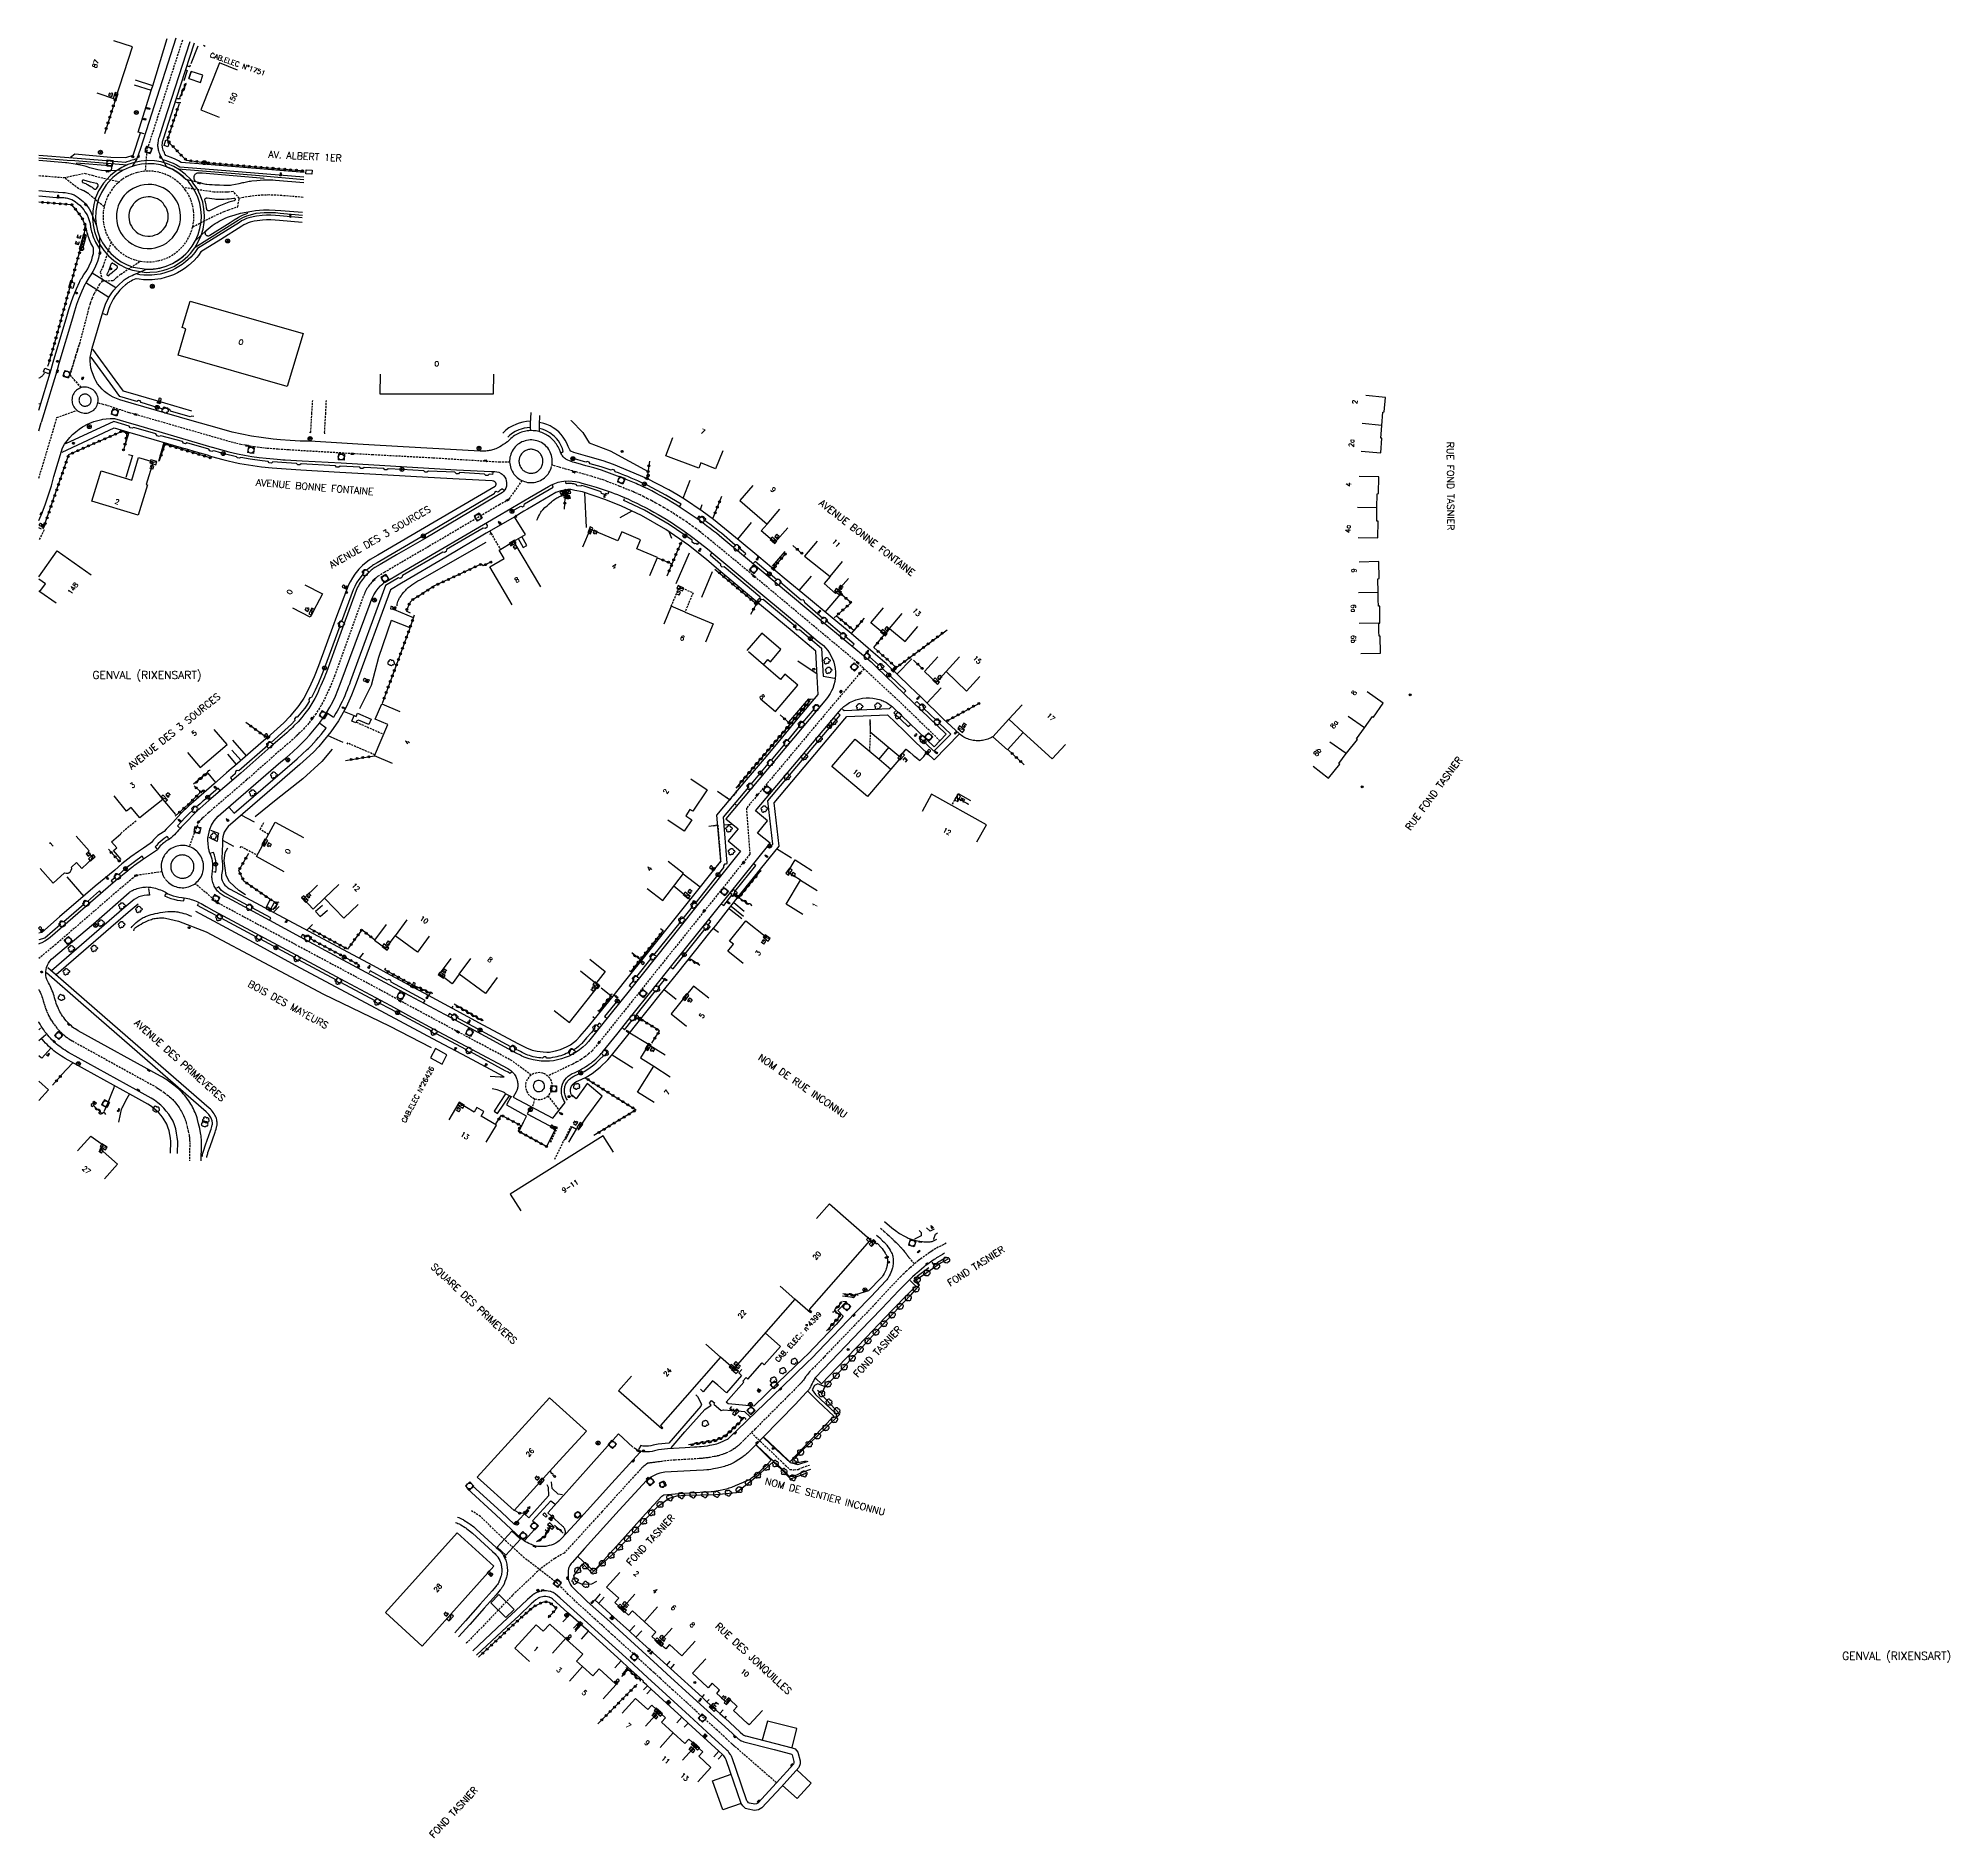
# Model space of a CAD drawing. Header units: millimetres. Extents: x 159000 to 159487, y 157000 to 157996.
# Drawn here: x 158999.8 to 159486.7, y 157191 to 157649.5 of the extents above; entities that cross this region are included whole.
import ezdxf
from ezdxf.enums import TextEntityAlignment as Align

# ---------------------------------------------------------------- set-up
doc = ezdxf.new("R2010")
doc.units = ezdxf.units.MM
doc.linetypes.add('DASHED', pattern=[0.75, 0.5, -0.25])
doc.layers.get('0').update_dxf_attribs({"linetype": 'CONTINUOUS'})
for name, color, linetype in [('W0001', 6, 'DASHED'), ('W0006', 2, 'CONTINUOUS'), ('W0008', 7, 'CONTINUOUS'), ('W0014', 7, 'CONTINUOUS'), ('W0015', 2, 'CONTINUOUS'), ('W0017', 7, 'CONTINUOUS'), ('W0020', 2, 'CONTINUOUS'), ('W0050', 7, 'CONTINUOUS'), ('W0051', 7, 'CONTINUOUS'), ('W0060', 7, 'DASHED'), ('W0061', 7, 'CONTINUOUS'), ('W0100', 7, 'CONTINUOUS'), ('W0103', 1, 'CONTINUOUS'), ('W0105', 7, 'CONTINUOUS'), ('W0112', 1, 'DASHED'), ('W0113', 2, 'DASHED'), ('W0210', 2, 'CONTINUOUS'), ('W0211', 2, 'CONTINUOUS'), ('W0212', 2, 'CONTINUOUS'), ('W0213', 2, 'CONTINUOUS'), ('W0300', 7, 'CONTINUOUS'), ('W0302', 3, 'CONTINUOUS'), ('W0310', 3, 'CONTINUOUS'), ('W0322', 7, 'CONTINUOUS'), ('W0400', 7, 'CONTINUOUS'), ('W0420', 7, 'CONTINUOUS'), ('W0425', 7, 'CONTINUOUS'), ('W0430', 7, 'CONTINUOUS'), ('W0431', 7, 'CONTINUOUS'), ('W0432', 7, 'CONTINUOUS'), ('W0438', 7, 'CONTINUOUS'), ('W0439', 7, 'CONTINUOUS'), ('W0469', 7, 'CONTINUOUS'), ('W0856', 7, 'CONTINUOUS'), ('W0980', 7, 'CONTINUOUS'), ('W0989', 7, 'CONTINUOUS'), ('W0991', 7, 'CONTINUOUS'), ('W1102', 7, 'CONTINUOUS'), ('W1336', 3, 'CONTINUOUS'), ('W1338', 7, 'CONTINUOUS'), ('W1471', 7, 'CONTINUOUS')]:
    doc.layers.add(name, color=color, linetype=linetype)
doc.styles.get("Standard").update_dxf_attribs({"font": 'romans.shx', "width": 0.85})

# ---------------------------------------------------------------- blocks, each defined once
blk = doc.blocks.new('T856')
for p, q in [((-0.125, 0), (0.125, 0)), ((0, 0.125), (0, -0.125))]:
    blk.add_line(p, q)
blk.add_ellipse((0, 0), major_axis=(-0.177, 0.177), ratio=1, start_param=3.9269908, end_param=10.2101761)
blk = doc.blocks.new('T425')
for p, q in [((-0.15, 0.6), (0.15, 0.6)), ((-0.15, 0.6), (-0.15, 0.3)), ((-0.15, 0.3), (0.15, 0.3)), ((-0.15, 0.15), (0.15, 0.15)), ((-0.15, -0.15), (-0.15, 0.15)), ((0, 0.45), (0.15, 0.45)), ((0.15, 0.45), (0.15, 0.3)), ((0.15, 0.15), (0.15, -0.15)), ((0.15, -0.15), (-0.15, -0.15))]:
    blk.add_line(p, q)
blk.add_ellipse((0, 0), major_axis=(-0.106, 0.106), ratio=1, start_param=3.926991, end_param=10.210176)
blk = doc.blocks.new('T432')
at = {"flags": 128}
for points in [[(0.8, 0.8), (-0.8, 0.8)], [(-0.8, 0.8), (-0.8, 0)], [(0.8, 0.8), (-0.8, 0)], [(-0.8, 0), (0.8, 0)], [(-0.4, 2.1), (-0.4, 1.3)], [(-0.4, 1.3), (0.4, 1.3)], [(-0.39, 2.1), (0.41, 2.1)], [(0, 1.7), (0.4, 1.7)], [(0.4, 1.3), (0.4, 1.7)], [(0.8, 0), (0.8, 0.8)]]:
    blk.add_lwpolyline(points, dxfattribs=at)
blk = doc.blocks.new('T420')
for p, q in [((0.75, 0.75), (-0.75, 0.75)), ((-0.75, 0.75), (-0.75, -0.75)), ((0.75, 0.75), (0.75, -0.75)), ((0.75, -0.75), (-0.75, -0.75))]:
    blk.add_line(p, q)
blk.add_ellipse((0, 0), major_axis=(-0.53, 0.53), ratio=1, start_param=3.926991, end_param=10.210176)
blk = doc.blocks.new('T400')
for p, q in [((-0.15, 0.3), (0.15, 0.3)), ((-0.15, -0.25), (-0.15, 0.3)), ((-0.15, 0.15), (0.15, 0.15)), ((-0.15, 0), (0.15, 0)), ((0.15, 0.3), (0.15, -0.25)), ((-0.15, -0.15), (0.15, -0.15)), ((-0.15, -0.25), (-0.15, -0.3)), ((-0.15, -0.3), (0.15, -0.3)), ((0.15, -0.3), (0.15, -0.25))]:
    blk.add_line(p, q)
blk = doc.blocks.new('T469')
at = {"color": 0, "linetype": 'Continuous', "flags": 128}
for points in [[(-0.35, 0.35), (0.35, -0.35)], [(-0.35, -0.35), (0.35, 0.35)]]:
    blk.add_lwpolyline(points, dxfattribs=at)
at = {"color": 0, "linetype": 'Continuous'}
blk.add_circle((0, 0), 0.5, dxfattribs=at)
blk = doc.blocks.new('T300')
for p, q in [((-0.8, 0.51), (-0.86, 0.34)), ((-0.86, 0.34), (-0.86, 0.17)), ((-0.86, 0.17), (-0.74, 0.06)), ((-0.69, 0.63), (-0.8, 0.51)), ((-0.8, -0.06), (-0.74, 0.06)), ((-0.74, 0.06), (-0.69, 0.11)), ((-0.57, 0.69), (-0.69, 0.63)), ((-0.46, 0.69), (-0.57, 0.69)), ((-0.29, 0.63), (-0.46, 0.69)), ((-0.29, 0.63), (-0.17, 0.74)), ((-0.23, 0.57), (-0.29, 0.63)), ((-0.17, 0.74), (-0.06, 0.8)), ((-0.06, 0.8), (0.06, 0.8)), ((0.06, 0.8), (0.23, 0.74)), ((0.23, 0.74), (0.34, 0.63)), ((0.34, 0.63), (0.4, 0.51)), ((0.46, 0.46), (0.34, 0.46)), ((0.4, 0.51), (0.4, 0.46)), ((0.57, 0.4), (0.46, 0.46)), ((0.57, 0.4), (0.69, 0.29)), ((0.69, 0.29), (0.74, 0.17)), ((0.74, 0.06), (0.69, -0.17)), ((0.74, 0.17), (0.74, 0.06)), ((-0.8, -0.17), (-0.8, -0.06)), ((-0.8, -0.23), (-0.8, -0.17)), ((-0.74, -0.34), (-0.8, -0.23)), ((-0.69, -0.4), (-0.74, -0.34)), ((-0.51, -0.46), (-0.69, -0.4)), ((-0.4, -0.46), (-0.51, -0.46)), ((-0.4, -0.46), (-0.34, -0.46)), ((-0.34, -0.46), (-0.34, -0.4)), ((-0.34, -0.51), (-0.34, -0.46)), ((-0.29, -0.63), (-0.34, -0.51)), ((-0.17, -0.74), (-0.29, -0.63)), ((-0.06, -0.8), (-0.17, -0.74)), ((0.06, -0.8), (-0.06, -0.8)), ((0.17, -0.74), (0.06, -0.8)), ((0.23, -0.69), (0.17, -0.74)), ((0.29, -0.46), (0.23, -0.46)), ((0.29, -0.63), (0.23, -0.69)), ((0.46, -0.4), (0.29, -0.46)), ((0.34, -0.51), (0.29, -0.63)), ((0.34, -0.51), (0.34, -0.46)), ((0.57, -0.34), (0.46, -0.4)), ((0.63, -0.29), (0.57, -0.34)), ((0.69, -0.17), (0.63, -0.29))]:
    blk.add_line(p, q)
blk = doc.blocks.new('T430')
at = {"flags": 128}
for points in [[(0.8, 0.8), (-0.8, 0.8)], [(-0.8, 0.8), (-0.8, 0)], [(0.8, 0.8), (-0.8, 0)], [(-0.8, 0), (0.8, 0)], [(-0.4, 2.1), (0.4, 2.1)], [(-0.4, 2.1), (-0.4, 1.3)], [(-0.4, 1.7), (0, 1.7)], [(-0.4, 1.3), (0.4, 1.3)], [(0.8, 0), (0.8, 0.8)]]:
    blk.add_lwpolyline(points, dxfattribs=at)
blk = doc.blocks.new('T438')
for p, q in [((-0.4, 0.2), (0.4, 0.2)), ((-0.4, -0.2), (-0.4, 0.2)), ((0.15, 1.1), (-0.3, 1.1)), ((-0.3, 1.1), (-0.3, 0.5)), ((-0.3, 0.5), (0.15, 0.5)), ((0.3, 0.65), (0.3, 0.95)), ((0.4, 0.2), (0.4, -0.2))]:
    blk.add_line(p, q)
at = {"flags": 128}
for points in [[(-0.4, -0.2), (0.4, 0.2)], [(0.4, -0.2), (-0.4, -0.2)]]:
    blk.add_lwpolyline(points, dxfattribs=at)
for centre, major_axis, start_param, end_param in [((0.15, 0.95), (0.106, -0.106), 0.785398, 2.356194), ((0.15, 0.65), (0.106, 0.106), 3.926991, 5.497787)]:
    blk.add_ellipse(centre, major_axis=major_axis, ratio=1, start_param=start_param, end_param=end_param)
blk = doc.blocks.new('t302o')
for p, q in [((-0.8, 0.51), (-0.86, 0.34)), ((-0.86, 0.34), (-0.86, 0.17)), ((-0.86, 0.17), (-0.74, 0.06)), ((-0.69, 0.63), (-0.8, 0.51)), ((-0.8, -0.06), (-0.74, 0.06)), ((-0.74, 0.06), (-0.69, 0.11)), ((-0.57, 0.69), (-0.69, 0.63)), ((-0.46, 0.69), (-0.57, 0.69)), ((-0.29, 0.63), (-0.46, 0.69)), ((-0.29, 0.63), (-0.17, 0.74)), ((-0.23, 0.57), (-0.29, 0.63)), ((-0.17, 0.74), (-0.06, 0.8)), ((-0.06, 0.8), (0.06, 0.8)), ((0.06, 0.8), (0.23, 0.74)), ((0.23, 0.74), (0.34, 0.63)), ((0.34, 0.63), (0.4, 0.51)), ((0.46, 0.46), (0.34, 0.46)), ((0.4, 0.51), (0.4, 0.46)), ((0.57, 0.4), (0.46, 0.46)), ((0.57, 0.4), (0.69, 0.29)), ((0.69, 0.29), (0.74, 0.17)), ((0.74, 0.06), (0.69, -0.17)), ((0.74, 0.17), (0.74, 0.06)), ((-0.8, -0.17), (-0.8, -0.06)), ((-0.8, -0.23), (-0.8, -0.17)), ((-0.74, -0.34), (-0.8, -0.23)), ((-0.69, -0.4), (-0.74, -0.34)), ((-0.51, -0.46), (-0.69, -0.4)), ((-0.4, -0.46), (-0.51, -0.46)), ((-0.4, -0.46), (-0.34, -0.46)), ((-0.34, -0.46), (-0.34, -0.4)), ((-0.34, -0.51), (-0.34, -0.46)), ((-0.29, -0.63), (-0.34, -0.51)), ((-0.17, -0.74), (-0.29, -0.63)), ((-0.06, -0.8), (-0.17, -0.74)), ((0.06, -0.8), (-0.06, -0.8)), ((0.17, -0.74), (0.06, -0.8)), ((0.23, -0.69), (0.17, -0.74)), ((0.29, -0.46), (0.23, -0.46)), ((0.29, -0.63), (0.23, -0.69)), ((0.46, -0.4), (0.29, -0.46)), ((0.34, -0.51), (0.29, -0.63)), ((0.34, -0.51), (0.34, -0.46)), ((0.57, -0.34), (0.46, -0.4)), ((0.63, -0.29), (0.57, -0.34)), ((0.69, -0.17), (0.63, -0.29))]:
    blk.add_line(p, q)
blk = doc.blocks.new('t310o')
at = {"color": 0, "linetype": 'Continuous'}
for centre, start, end in [((-0.5, 0.38), 216.8699, 323.1304), ((0.5, -0.37), 36.8699, 143.1303)]:
    blk.add_arc(centre, 0.625, start, end, dxfattribs=at)
blk = doc.blocks.new('t322o')
at = {"color": 0, "linetype": 'Continuous'}
for radius in [0.25, 0.15]:
    blk.add_circle((0, 0), radius, dxfattribs=at)
blk = doc.blocks.new('T1471')
at = {"color": 0, "linetype": 'Continuous', "flags": 128}
blk.add_lwpolyline([(-0.75, -0.5), (-0.75, 0.5), (0.75, 0.5), (0.75, -0.5), (-0.75, -0.5)], dxfattribs=at)

msp = doc.modelspace()

# ---------------------------------------------------------------- linework, layer by layer
at = {"layer": 'W0001'}
for points in [[(159036.55, 157648.94), (159030.33, 157629.6), (159027.47, 157620.8), (159027.47, 157620.8), (159027.09, 157615.56)], [(159000, 157614.48), (159001.74, 157614.34), (159006.42, 157613.95), (159006.44, 157613.94), (159011.52, 157615.06), (159011.8, 157615.02), (159013.59, 157614.53), (159020.5, 157612.89)], [(159016.61, 157606.51), (159012.69, 157609.8), (159012.47, 157609.96), (159012.38, 157610.02), (159012.28, 157610.09), (159011.9, 157610.31), (159011.46, 157610.56), (159011.32, 157610.64), (159011.19, 157610.7), (159010.9, 157610.82), (159010.06, 157611.15), (159006.42, 157613.95)], [(159039.2, 157601.43), (159045.41, 157604.53), (159047.18, 157605.32), (159048.36, 157605.77), (159050.65, 157606.5), (159051.06, 157608.65), (159049.5, 157610.4), (159048.34, 157610.26), (159047.82, 157610.23), (159046.47, 157610.21), (159045.73, 157610.2), (159044.55, 157610.28), (159043.71, 157610.38), (159036.86, 157611.41)], [(159067.31, 157608.92), (159061.92, 157609.36), (159060.34, 157609.48), (159058.69, 157609.52), (159057.02, 157609.48), (159054.76, 157609.3), (159053.73, 157609.17), (159052.11, 157608.9), (159051.06, 157608.65)], [(159018.41, 157597.46), (159016.35, 157591.42), (159015.8, 157590.18), (159015.66, 157589.88), (159016.15, 157587.64), (159018.98, 157587.73), (159019.4, 157588.16), (159019.85, 157588.56), (159020.86, 157589.35), (159025.84, 157592.66)], [(159016.15, 157587.64), (159015.49, 157586.76), (159014.66, 157585.47), (159014.03, 157584.3), (159013.49, 157583.09), (159013.04, 157581.85), (159012.73, 157580.74), (159010.4, 157571.82)], [(159012.77, 157560.43), (159012.52, 157560.5), (159012.18, 157560.56), (159011.83, 157560.58), (159011.48, 157560.57), (159011.13, 157560.52), (159010.79, 157560.44), (159010.46, 157560.32), (159010.15, 157560.17), (159009.85, 157559.98), (159009.58, 157559.77), (159009.33, 157559.52), (159009.1, 157559.25), (159008.91, 157558.96), (159008.74, 157558.65), (159008.61, 157558.32), (159008.52, 157557.98), (159008.46, 157557.63), (159008.44, 157557.27), (159008.46, 157556.91), (159008.51, 157556.56), (159008.61, 157556.22), (159008.74, 157555.88), (159008.9, 157555.57), (159009.1, 157555.27), (159009.33, 157555), (159009.58, 157554.75), (159009.86, 157554.53), (159010.17, 157554.34), (159010.49, 157554.19), (159010.82, 157554.07), (159011.17, 157553.98), (159011.53, 157553.94), (159011.9, 157553.93), (159012.28, 157553.96), (159012.65, 157554.04), (159013, 157554.16), (159013.35, 157554.32), (159013.67, 157554.51), (159013.97, 157554.74), (159014.24, 157555.01), (159014.48, 157555.3), (159014.68, 157555.62), (159014.85, 157555.95), (159014.97, 157556.31), (159015.06, 157556.66), (159015.1, 157557.02), (159015.11, 157557.38), (159015.07, 157557.74), (159015, 157558.1), (159014.88, 157558.44), (159014.73, 157558.77), (159014.55, 157559.08), (159014.33, 157559.37), (159014.09, 157559.64), (159013.81, 157559.87), (159013.51, 157560.08), (159013.19, 157560.25), (159012.77, 157560.43)], [(159003.97, 157550.6), (159004.62, 157552.8), (159009.72, 157554.64)], [(159017.39, 157555.87), (159016.42, 157556.18), (159015.02, 157556.49)], [(159119.9, 157541.48), (159117.42, 157541.43), (159100.32, 157542.49), (159085.16, 157543.31), (159066.46, 157544.39), (159063.7, 157544.56), (159060.93, 157544.75), (159058.17, 157544.95), (159057.48, 157545.01), (159056.79, 157545.08), (159056.11, 157545.17), (159054.94, 157545.35), (159053.78, 157545.54), (159052.62, 157545.75), (159051.47, 157545.97), (159050.8, 157546.11), (159050.14, 157546.26), (159049.48, 157546.43), (159048.82, 157546.61), (159022.99, 157554.06), (159017.39, 157555.87)], [(159000, 157537.39), (159000.46, 157538.86), (159003.97, 157550.6)], [(159229.51, 157470.47), (159218.79, 157480.83), (159208.56, 157490.34), (159181.71, 157512.78), (159171.97, 157520.82), (159170.56, 157521.98), (159169.14, 157523.14), (159168.69, 157523.5), (159168.23, 157523.86), (159167.45, 157524.44), (159166.67, 157525.01), (159165.89, 157525.57), (159165.09, 157526.13), (159164.29, 157526.67), (159163.49, 157527.2), (159162.67, 157527.73), (159161.86, 157528.24), (159161.28, 157528.62), (159160.29, 157529.22), (159159.26, 157529.83), (159158.22, 157530.43), (159157.17, 157531.01), (159156.12, 157531.58), (159155.06, 157532.14), (159154.09, 157532.63), (159153.12, 157533.11), (159152.14, 157533.57), (159151.71, 157533.76), (159151.28, 157533.94), (159147.93, 157535.28), (159144.58, 157536.6), (159143.94, 157536.84), (159143.3, 157537.06), (159142.65, 157537.27), (159140.7, 157537.85), (159138.75, 157538.42), (159136.78, 157538.96), (159135.92, 157539.2), (159130.69, 157540.71)], [(159123.01, 157536.78), (159119.65, 157531.92), (159117.32, 157530.59), (159099.34, 157519.99), (159092.24, 157515.86), (159088.08, 157513.39), (159086.74, 157512.62), (159086.56, 157512.51), (159086.41, 157512.41), (159086.27, 157512.31), (159086.12, 157512.19), (159085.83, 157511.92), (159085.53, 157511.64), (159085.24, 157511.36), (159084.96, 157511.06), (159084.7, 157510.77), (159084.45, 157510.48), (159084.21, 157510.18), (159083.99, 157509.86), (159083.77, 157509.54), (159083.57, 157509.22), (159083.38, 157508.88), (159083.2, 157508.54), (159083.03, 157508.21), (159082.9, 157507.89), (159079.77, 157499.39), (159075.39, 157487.18), (159075.14, 157486.51), (159074.87, 157485.84), (159074.6, 157485.17), (159074.27, 157484.4), (159073.92, 157483.64), (159073.59, 157482.93), (159072.98, 157481.56), (159072.27, 157480.15), (159071.48, 157478.77), (159070.61, 157477.42), (159069.57, 157476.03), (159068.73, 157474.94), (159067.67, 157473.73), (159066.6, 157472.65), (159066.19, 157472.23), (159065.76, 157471.81), (159065.32, 157471.39), (159064.71, 157470.83), (159064.09, 157470.28), (159063.47, 157469.74), (159060.6, 157467.27), (159052.91, 157460.47), (159044.81, 157453.52), (159043.28, 157452.19), (159041.77, 157450.86), (159041.53, 157450.64), (159041.3, 157450.42), (159040.66, 157449.73), (159038.29, 157443.51)], [(159210.15, 157488.86), (159209.11, 157487.68), (159202.3, 157479.67), (159180.21, 157453.27), (159181.08, 157441.56), (159141.72, 157392.39), (159141.72, 157392.39), (159140.91, 157391.51), (159140.03, 157390.69), (159139.09, 157389.93), (159138.1, 157389.24), (159137.06, 157388.63), (159135.99, 157388.09), (159135.83, 157388.02), (159129.64, 157385.04)], [(159031.33, 157437.08), (159024.81, 157436.15), (159024.71, 157436.08), (159024.07, 157435.57), (159023.98, 157435.5), (159021.52, 157433.44), (159020.39, 157432.5), (159004.37, 157418.63), (159000, 157415.01)], [(159125.37, 157385.29), (159120.52, 157388.93), (159109.88, 157394.63), (159109.88, 157394.63), (159109.88, 157394.63), (159106.19, 157396.59), (159098.23, 157400.86), (159092.24, 157404.08), (159088.32, 157406.25), (159065.33, 157418.54), (159045.8, 157429.03), (159039.79, 157434.09)], [(159000, 157407.06), (159000.02, 157407.02), (159000.18, 157406.71), (159000.33, 157406.39), (159000.49, 157406.02), (159000.64, 157405.64), (159000.79, 157405.27), (159000.91, 157404.92), (159001.02, 157404.57), (159001.13, 157404.19), (159001.28, 157403.65), (159001.44, 157403.12), (159001.62, 157402.57), (159001.81, 157402.03), (159002.03, 157401.49), (159002.26, 157400.96), (159002.49, 157400.48), (159002.73, 157400), (159003, 157399.53), (159003.28, 157399.07), (159003.57, 157398.63), (159003.92, 157398.14), (159004.29, 157397.66), (159004.67, 157397.2), (159005.07, 157396.75), (159005.49, 157396.31), (159005.93, 157395.89), (159006.33, 157395.53), (159006.74, 157395.18), (159007.18, 157394.85), (159007.62, 157394.54), (159008.08, 157394.25), (159008.53, 157393.99), (159029.55, 157382.42), (159030, 157382.16), (159030.42, 157381.91), (159030.68, 157381.74), (159030.94, 157381.56), (159031.93, 157380.83), (159032.91, 157380.08), (159033.29, 157379.77), (159033.65, 157379.46), (159033.88, 157379.25), (159034.1, 157379.03), (159034.31, 157378.81), (159034.52, 157378.57), (159034.83, 157378.2), (159035.13, 157377.81), (159035.42, 157377.42), (159035.7, 157377.02), (159035.91, 157376.7), (159036.12, 157376.37), (159036.31, 157376.03), (159036.5, 157375.69), (159036.68, 157375.33), (159036.86, 157374.96), (159037.02, 157374.59), (159037.18, 157374.22), (159037.3, 157373.88), (159037.41, 157373.54), (159037.52, 157373.18), (159037.78, 157372.12), (159038.04, 157371.03), (159038.27, 157369.97), (159038.32, 157369.71), (159038.35, 157369.48), (159038.37, 157369.24), (159038.4, 157368.66), (159038.42, 157368.07), (159038.42, 157367.45), (159038.38, 157363.43)], [(159126.34, 157379.25), (159125.67, 157377.18)], [(159129.65, 157379.97), (159132.5, 157376.33)], [(159214.38, 157346.26), (159215.24, 157345.5), (159216.04, 157344.77), (159216.11, 157344.7), (159216.48, 157344.38), (159216.92, 157343.98), (159217.09, 157343.83), (159217.23, 157343.69), (159217.25, 157343.67), (159217.38, 157343.54), (159217.53, 157343.39), (159217.62, 157343.31), (159217.79, 157343.15), (159217.99, 157342.96), (159218.05, 157342.9), (159218.36, 157342.62), (159218.53, 157342.45), (159218.55, 157342.43), (159218.75, 157342.24), (159218.93, 157342.05), (159218.99, 157341.99), (159219.11, 157341.86), (159219.12, 157341.84), (159219.23, 157341.73), (159219.31, 157341.64), (159219.4, 157341.54), (159219.49, 157341.44), (159219.57, 157341.36), (159219.67, 157341.25), (159219.73, 157341.18), (159219.85, 157341.05), (159220, 157340.88), (159220.02, 157340.86), (159220.18, 157340.66), (159220.25, 157340.58), (159220.34, 157340.47), (159220.48, 157340.29), (159220.49, 157340.28), (159220.64, 157340.09), (159220.67, 157340.05), (159220.78, 157339.91), (159220.85, 157339.81), (159220.92, 157339.73), (159221.03, 157339.58), (159221.03, 157339.57), (159221.15, 157339.42), (159221.19, 157339.36), (159221.26, 157339.27), (159221.3, 157339.22), (159221.36, 157339.13), (159221.4, 157339.08), (159221.49, 157338.95), (159221.53, 157338.91), (159221.61, 157338.8), (159221.63, 157338.77), (159223.03, 157337.18)], [(159231.12, 157342.45), (159229.06, 157341.43), (159228.46, 157341.09), (159227.85, 157340.73), (159227.5, 157340.52), (159227.15, 157340.29), (159226.82, 157340.05), (159224.65, 157338.51), (159224.35, 157338.28), (159224.02, 157338.01), (159222.2, 157336.49), (159221.97, 157336.29), (159221.74, 157336.08), (159221.04, 157335.42), (159220.36, 157334.76), (159219.56, 157333.98), (159217.51, 157331.88), (159213.11, 157327.09), (159209.49, 157323.34), (159207.75, 157321.53), (159200.32, 157313.81), (159199.92, 157313.4), (159198.4, 157311.8), (159197.14, 157310.52), (159196.28, 157309.65), (159196.28, 157309.65), (159196.01, 157309.31), (159195.82, 157309.08), (159195.62, 157308.83), (159195.58, 157308.78), (159195.54, 157308.72), (159195.42, 157308.55), (159195.3, 157308.37), (159195.03, 157307.99), (159194.93, 157307.85), (159194.72, 157307.57), (159194.58, 157307.39), (159194.44, 157307.2), (159194.37, 157307.11), (159194.29, 157307.02), (159194.15, 157306.87), (159194, 157306.71), (159193.6, 157306.29), (159191.12, 157303.81), (159190.78, 157303.47), (159182.58, 157295.27), (159182.43, 157295.13), (159180.73, 157293.44), (159179.95, 157292.67), (159179.55, 157292.27), (159178.69, 157291.43), (159178.54, 157291.28), (159178.35, 157291.1), (159178.16, 157290.92), (159178.02, 157290.8), (159177.96, 157290.74), (159177.75, 157290.56), (159177.53, 157290.39), (159177.32, 157290.21), (159177.31, 157290.21), (159177.25, 157290.17), (159177.19, 157290.13), (159176.63, 157289.81), (159176.38, 157289.67), (159176.07, 157289.5), (159175.5, 157289.21), (159175.43, 157289.17), (159175.13, 157289.02), (159174.93, 157288.93), (159174.83, 157288.89), (159174.54, 157288.77), (159174.49, 157288.75), (159174.15, 157288.63), (159174.15, 157288.63), (159173.81, 157288.52), (159173.75, 157288.5), (159173.44, 157288.41), (159173.35, 157288.39), (159173.06, 157288.31), (159172.74, 157288.24), (159172.68, 157288.22), (159172.33, 157288.15), (159172.13, 157288.11), (159171.98, 157288.08), (159171.36, 157287.97), (159170.94, 157287.89), (159170.6, 157287.83), (159170.4, 157287.8), (159170.2, 157287.77), (159169.89, 157287.73), (159169.56, 157287.69), (159169.55, 157287.69), (159169.2, 157287.66), (159168.93, 157287.63), (159168.68, 157287.61), (159168.16, 157287.57), (159167.4, 157287.52), (159166.55, 157287.47), (159165.56, 157287.4), (159161.97, 157287.21), (159159.6, 157287.01), (159158.57, 157286.86), (159157.95, 157286.77), (159157.64, 157286.73), (159157.33, 157286.67), (159157.22, 157286.65), (159157.18, 157286.65), (159157.03, 157286.63), (159156.8, 157286.61), (159156.56, 157286.59), (159156.38, 157286.57), (159156.11, 157286.54), (159156.1, 157286.53), (159155.86, 157286.5), (159155.85, 157286.5), (159155.63, 157286.46), (159155.58, 157286.46), (159155.46, 157286.44), (159155.09, 157286.4), (159155.07, 157286.38), (159154.8, 157286.18), (159154.63, 157286.06), (159154.36, 157285.86), (159154.1, 157285.65), (159153.95, 157285.54), (159153.82, 157285.42), (159153.68, 157285.29), (159153.52, 157285.14), (159153.37, 157284.98), (159153.21, 157284.81), (159151.98, 157283.45), (159147.4, 157278.43), (159146.33, 157277.26), (159143.46, 157274.08), (159137.87, 157267.92), (159137.62, 157267.64), (159133.79, 157263.52), (159131.38, 157262.14), (159127.6, 157259.39), (159120.62, 157252.75), (159120.62, 157252.75), (159115.49, 157247.35), (159108.69, 157240.35)], [(159187.86, 157204.98), (159177.57, 157213.95), (159177.47, 157214.03), (159177.36, 157214.12), (159177.25, 157214.22), (159177.21, 157214.26), (159177.15, 157214.32), (159177.08, 157214.38), (159177, 157214.46), (159176.95, 157214.5), (159176.85, 157214.59), (159176.72, 157214.72), (159176.7, 157214.74), (159176.49, 157214.94), (159175.17, 157216.16), (159172.73, 157218.38), (159167.22, 157223.39), (159165.08, 157225.34), (159161.39, 157228.7), (159158.3, 157231.55), (159156.7, 157233.01), (159155.84, 157233.8), (159152.09, 157237.24), (159151.92, 157237.39), (159145.95, 157242.8), (159145.23, 157243.45), (159143.61, 157244.93), (159141.66, 157246.7), (159139.91, 157248.28), (159137.72, 157250.27), (159134.82, 157252.98), (159134.82, 157252.98), (159132.07, 157255.79), (159123.62, 157262.3), (159119.71, 157265.87), (159117.93, 157267.53), (159112.46, 157272.85), (159110.17, 157274.29)]]:
    msp.add_lwpolyline(points, dxfattribs=at)
for points in [[(159027.78, 157615.61), (159026.4, 157615.51), (159025.01, 157615.24), (159023.66, 157614.8), (159022.38, 157614.2), (159021.18, 157613.45), (159020.08, 157612.55), (159019.2, 157611.63), (159018.66, 157610.98), (159017.6, 157609.3), (159017, 157607.87), (159016.61, 157606.51), (159016.39, 157605.11), (159016.35, 157603.69), (159016.47, 157602.28), (159016.77, 157600.9), (159017.24, 157599.56), (159017.87, 157598.26), (159018.69, 157597.04), (159019.65, 157595.93), (159020.74, 157594.96), (159021.94, 157594.12), (159023.24, 157593.45), (159024.59, 157592.96), (159025.92, 157592.64), (159027.47, 157592.47), (159028.95, 157592.51), (159030.4, 157592.74), (159031.8, 157593.14), (159033.14, 157593.72), (159034.4, 157594.46), (159035.56, 157595.35), (159036.6, 157596.38), (159037.49, 157597.54), (159038.24, 157598.79), (159038.8, 157600.1), (159039.2, 157601.43), (159039.44, 157602.81), (159039.51, 157604.21), (159039.41, 157605.6), (159039.14, 157606.98), (159038.71, 157608.31), (159038.02, 157609.79), (159037.31, 157610.77), (159036.66, 157611.69), (159035.49, 157612.83), (159034.37, 157613.68), (159033.16, 157614.38), (159031.87, 157614.93), (159030.53, 157615.33), (159029.15, 157615.55)], [(159010.4, 157571.82), (159007.91, 157563.66), (159010.79, 157560.44), (159007.91, 157563.66)], [(159130.69, 157540.71), (159130.74, 157541.04), (159130.77, 157541.47), (159130.77, 157541.9), (159130.73, 157542.32), (159130.67, 157542.75), (159130.57, 157543.16), (159130.43, 157543.57), (159130.27, 157543.97), (159130.08, 157544.35), (159129.85, 157544.71), (159129.6, 157545.06), (159129.32, 157545.38), (159129.02, 157545.69), (159128.69, 157545.96), (159128.35, 157546.21), (159127.98, 157546.43), (159127.6, 157546.63), (159127.2, 157546.79), (159126.79, 157546.92), (159126.38, 157547.01), (159125.95, 157547.08), (159125.53, 157547.11), (159125.1, 157547.1), (159124.67, 157547.06), (159124.24, 157546.99), (159123.83, 157546.89), (159123.42, 157546.75), (159123.02, 157546.59), (159122.64, 157546.39), (159122.27, 157546.16), (159121.93, 157545.91), (159121.6, 157545.63), (159121.3, 157545.32), (159121.03, 157545), (159120.78, 157544.65), (159120.56, 157544.28), (159120.37, 157543.89), (159120.21, 157543.5), (159120.09, 157543.1), (159119.99, 157542.7), (159119.93, 157542.3), (159119.9, 157541.89), (159119.9, 157541.48), (159119.94, 157541.07), (159120, 157540.66), (159120.1, 157540.26), (159120.22, 157539.87), (159120.38, 157539.49), (159120.56, 157539.12), (159120.77, 157538.77), (159121, 157538.43), (159121.26, 157538.11), (159121.55, 157537.81), (159121.85, 157537.53), (159122.17, 157537.28), (159122.52, 157537.05), (159122.88, 157536.84), (159123.26, 157536.66), (159123.66, 157536.51), (159124.06, 157536.4), (159124.48, 157536.31), (159124.89, 157536.26), (159125.31, 157536.24), (159125.74, 157536.26), (159126.15, 157536.3), (159126.57, 157536.38), (159126.97, 157536.49), (159127.37, 157536.64), (159127.76, 157536.81), (159128.13, 157537.01), (159128.48, 157537.24), (159128.81, 157537.5), (159129.13, 157537.78), (159129.42, 157538.09), (159129.68, 157538.41), (159129.92, 157538.76), (159130.14, 157539.13), (159130.32, 157539.5), (159130.47, 157539.9), (159130.69, 157540.71)], [(159031.86, 157435.74), (159032.28, 157435.16), (159032.47, 157434.91), (159032.75, 157434.61), (159033.06, 157434.32), (159033.38, 157434.07), (159033.73, 157433.83), (159034.09, 157433.63), (159034.46, 157433.45), (159034.85, 157433.3), (159035.25, 157433.18), (159035.66, 157433.1), (159036.07, 157433.04), (159036.48, 157433.02), (159036.9, 157433.03), (159037.31, 157433.07), (159037.72, 157433.14), (159038.12, 157433.25), (159038.52, 157433.38), (159038.9, 157433.55), (159039.27, 157433.74), (159039.62, 157433.97), (159039.96, 157434.22), (159040.28, 157434.5), (159040.57, 157434.8), (159040.84, 157435.13), (159041.08, 157435.47), (159041.3, 157435.84), (159041.48, 157436.22), (159041.64, 157436.61), (159041.76, 157437.01), (159041.86, 157437.43), (159041.91, 157437.84), (159041.94, 157438.27), (159041.93, 157438.69), (159041.9, 157439.11), (159041.82, 157439.53), (159041.72, 157439.93), (159041.58, 157440.33), (159041.42, 157440.72), (159041.22, 157441.1), (159041, 157441.44), (159040.76, 157441.77), (159040.49, 157442.08), (159040.2, 157442.37), (159039.89, 157442.63), (159039.56, 157442.88), (159039.22, 157443.09), (159038.85, 157443.28), (159038.48, 157443.44), (159038.09, 157443.57), (159037.7, 157443.67), (159037.29, 157443.75), (159036.89, 157443.79), (159036.48, 157443.8), (159036.07, 157443.78), (159035.67, 157443.73), (159035.27, 157443.64), (159034.87, 157443.53), (159034.49, 157443.39), (159034.12, 157443.22), (159033.73, 157443.01), (159033.37, 157442.76), (159033.02, 157442.48), (159032.7, 157442.18), (159032.4, 157441.85), (159032.13, 157441.5), (159031.9, 157441.13), (159031.69, 157440.74), (159031.51, 157440.34), (159031.37, 157439.92), (159031.27, 157439.49), (159031.19, 157439.05), (159031.16, 157438.61), (159031.16, 157438.17), (159031.2, 157437.73), (159031.27, 157437.3), (159031.38, 157436.87), (159031.52, 157436.45), (159031.7, 157436.04), (159031.86, 157435.74)], [(159128.8, 157385.57), (159128.36, 157385.76), (159127.59, 157385.91), (159126.81, 157385.87), (159126.06, 157385.66), (159125.37, 157385.29), (159124.8, 157384.77), (159124.38, 157384.18), (159124.06, 157383.41), (159123.94, 157382.62), (159124.01, 157381.84), (159124.25, 157381.1), (159124.65, 157380.43), (159125.18, 157379.89), (159125.69, 157379.54), (159126.34, 157379.25), (159127.1, 157379.09), (159127.87, 157379.11), (159128.62, 157379.31), (159129.33, 157379.68), (159129.98, 157380.27), (159130.36, 157380.82), (159130.66, 157381.51), (159130.79, 157382.27), (159130.75, 157383.04), (159130.54, 157383.79), (159130.16, 157384.47), (159129.64, 157385.04), (159128.8, 157385.57)]]:
    msp.add_lwpolyline(points, close=True, dxfattribs=at)
at = {"layer": 'W0006'}
for points in [[(159026.85, 157625.11), (159025.33, 157625.53), (159028.64, 157636.16), (159029.01, 157637.33), (159032.71, 157649.41)], [(159211.67, 157475.87), (159211.77, 157472.75), (159216.51, 157468.74)], [(159242.9, 157471.46), (159242.61, 157471.29), (159242.31, 157471.14), (159242, 157471.01), (159241.68, 157470.89), (159241.37, 157470.78), (159241.04, 157470.69), (159240.71, 157470.61), (159240.38, 157470.55), (159240.05, 157470.5), (159239.71, 157470.47), (159239.38, 157470.45), (159239.04, 157470.45), (159238.7, 157470.47), (159238.37, 157470.5), (159238, 157470.55), (159237.65, 157470.62), (159237.29, 157470.71), (159236.94, 157470.81), (159236.6, 157470.93), (159236.26, 157471.07), (159235.93, 157471.23), (159235.61, 157471.4), (159235.3, 157471.59), (159234.99, 157471.79), (159234.7, 157472.01), (159234.42, 157472.24)], [(159219.28, 157466.46), (159220.87, 157468.29), (159221.85, 157467.6), (159222.71, 157466.81), (159224.39, 157465.44), (159225.36, 157466.49), (159226.08, 157467.46)], [(159137.38, 157371.46), (159139.32, 157374.28), (159143.49, 157379.93), (159139.62, 157383.11), (159136.87, 157379.28), (159135.71, 157380.17)], [(159120.22, 157379.79), (159119.08, 157377.75), (159124.15, 157374.93), (159124.03, 157374.53), (159122.23, 157371), (159129.4, 157367.12), (159131.75, 157371.95)], [(159227.44, 157337.64), (159227.94, 157336.9), (159228.67, 157337.4), (159228.96, 157337.6), (159229.24, 157337.79), (159229.53, 157337.96), (159230.08, 157338.29), (159230.65, 157338.62), (159231.22, 157338.93)], [(159197.9, 157307.97), (159199.35, 157306.65), (159203.32, 157310.8), (159210.77, 157318.54), (159215.47, 157323.44), (159220.65, 157328.81), (159223.35, 157331.54), (159221.92, 157332.94)], [(159195.94, 157304.7), (159198.52, 157302.09), (159202.45, 157298.36), (159197.14, 157292.83), (159191.28, 157286.77), (159188.91, 157289.04), (159184.77, 157292.98)], [(159151.31, 157290.53), (159147.65, 157293.85), (159139.99, 157285.29), (159133.61, 157278.16), (159129.63, 157273.74), (159130.48, 157272.99), (159133.26, 157270.47), (159133.4, 157270.36), (159133.52, 157270.24), (159133.64, 157270.11), (159133.72, 157270), (159133.78, 157269.88), (159133.84, 157269.76), (159133.9, 157269.61), (159133.95, 157269.45), (159133.99, 157269.29), (159134.02, 157269.14), (159134.04, 157268.98), (159134.05, 157268.83), (159134.05, 157268.7), (159134.03, 157268.57), (159134, 157268.44), (159133.92, 157268.28), (159133.84, 157268.11), (159133.74, 157267.96)], [(159137.32, 157262.53), (159141.31, 157258.9), (159147.1, 157265.28), (159154.55, 157273.47), (159158.63, 157277.97), (159159.2, 157278.34), (159162.05, 157278.64), (159166.81, 157278.93), (159170, 157279.12), (159170.6, 157279.15), (159171.21, 157279.2), (159171.37, 157279.21), (159171.53, 157279.23), (159172.51, 157279.39), (159173.5, 157279.57), (159174.32, 157279.73), (159175.14, 157279.91), (159175.48, 157279.99), (159175.81, 157280.09), (159176.14, 157280.2), (159176.47, 157280.32), (159177.46, 157280.72), (159178.45, 157281.13), (159179.43, 157281.56), (159180.41, 157282), (159180.7, 157282.14), (159180.98, 157282.29), (159181.26, 157282.46), (159181.53, 157282.64), (159181.8, 157282.83), (159182.28, 157283.2), (159182.76, 157283.59), (159183.23, 157283.98), (159183.69, 157284.39), (159184.14, 157284.8), (159185.41, 157286), (159186.54, 157287.18), (159182.76, 157290.92)], [(159153.28, 157289.45), (159153.08, 157289.51), (159152.89, 157289.58), (159152.8, 157289.62), (159152.72, 157289.66), (159152.34, 157289.85), (159151.98, 157290.05), (159151.83, 157290.13), (159151.53, 157290.31)], [(159158.08, 157281.28), (159159, 157281.68), (159159.45, 157280.61), (159158.54, 157280.21), (159158.08, 157281.28)], [(159136.34, 157273.2), (159137.15, 157274.09), (159138.01, 157273.33), (159137.16, 157272.45), (159136.34, 157273.2)], [(159191.84, 157213.93), (159193.08, 157218.77), (159185.54, 157220.72), (159184.22, 157215.88)], [(159193.01, 157208.24), (159196.7, 157204.89), (159193.14, 157200.96), (159189.43, 157204.33)], [(159178.88, 157199.73), (159174.17, 157198.1), (159171.58, 157205.49), (159176.3, 157207.2)]]:
    msp.add_lwpolyline(points, dxfattribs=at)
at = {"layer": 'W0008'}
for points in [[(159034.91, 157649.46), (159028.69, 157630.12), (159025.85, 157621.35), (159024.94, 157618.71), (159023.75, 157616.81), (159022.97, 157616.56), (159022.22, 157616.21), (159022.22, 157616.21), (159021.48, 157615.86), (159018.03, 157615.67), (159017, 157615.69), (159016, 157615.8), (159014.99, 157615.96), (159014, 157616.18), (159013.02, 157616.46), (159012.06, 157616.74), (159011.38, 157616.93), (159010.71, 157617.11), (159010.42, 157617.18), (159010.13, 157617.23), (159009.27, 157617.36), (159007.12, 157617.68), (159006.8, 157617.72), (159002.06, 157618.12), (159000, 157618.28)], [(159038.46, 157648.55), (159031.84, 157628.05), (159030.62, 157624.25), (159030.51, 157623.91), (159030.43, 157623.56), (159030.36, 157623.21), (159030.3, 157622.86), (159030.27, 157622.59), (159030.26, 157622.31), (159030.26, 157622.04), (159030.28, 157621.77), (159030.31, 157621.51), (159030.35, 157621.25), (159030.41, 157621), (159030.48, 157620.75), (159030.59, 157620.43), (159030.71, 157620.12), (159030.84, 157619.81), (159030.99, 157619.51), (159031.46, 157618.59), (159032.51, 157616.71), (159033.26, 157616.39), (159034.01, 157616.07), (159035.42, 157615.25), (159036.07, 157614.76), (159037.41, 157613.59), (159040.24, 157612.85), (159041.25, 157612.59), (159041.73, 157612.48), (159042.21, 157612.37), (159042.49, 157612.32), (159042.78, 157612.28), (159043.46, 157612.21), (159044.15, 157612.16), (159044.84, 157612.12), (159045.98, 157612.07), (159047.12, 157612.04), (159048.26, 157612.02), (159048.56, 157612.03), (159048.85, 157612.06), (159049.14, 157612.1), (159050.08, 157612.27), (159051.02, 157612.46), (159051.95, 157612.67), (159052.25, 157612.74), (159052.91, 157612.88), (159053.57, 157613.02), (159053.91, 157613.07), (159054.24, 157613.11), (159055.49, 157613.24), (159057.23, 157613.39), (159057.6, 157613.41), (159057.98, 157613.42), (159058.35, 157613.42), (159058.99, 157613.4), (159059.62, 157613.37), (159060.26, 157613.32), (159067.47, 157612.72)], [(159000, 157610.67), (159002.64, 157610.45), (159006.13, 157610.16), (159006.67, 157610.15), (159008.2, 157609.82), (159009.01, 157609.53), (159009.98, 157608.91), (159011.32, 157607.87), (159012.25, 157606.87), (159012.84, 157606.01), (159013.18, 157605.41), (159014.68, 157601.64), (159014.95, 157600.39), (159015.49, 157598.83), (159015.44, 157595.72), (159015.44, 157595.72), (159015.44, 157595.26), (159015.42, 157594.81), (159015.39, 157594.57), (159015.35, 157594.34), (159015.16, 157593.44), (159014.9, 157592.54), (159014.71, 157592.02), (159014.2, 157590.82), (159013.77, 157589.99), (159013.28, 157589.2), (159012.74, 157588.44), (159012.21, 157587.58), (159012.03, 157587.27), (159011.85, 157586.97), (159011.78, 157586.83), (159011.71, 157586.69), (159010.95, 157585.04), (159010.12, 157583.01), (159009.63, 157581.65), (159009.08, 157579.92), (159008.59, 157578.17), (159005.11, 157566.55), (159004.59, 157564.66), (159001.31, 157553.79), (159000.63, 157551.52)], [(159018.19, 157558.43), (159018.18, 157558.43), (159017.44, 157558.92), (159016.74, 157559.46), (159016.1, 157560.06), (159015.5, 157560.72), (159014.96, 157561.42), (159014.49, 157562.17), (159014.23, 157562.64), (159014.23, 157562.64), (159013.46, 157564.6), (159013.25, 157565.46), (159013.12, 157566.34), (159013.07, 157567.22), (159013.09, 157568.1), (159013.61, 157570.53), (159016.34, 157579.69), (159016.62, 157580.7), (159016.98, 157581.68), (159017.41, 157582.64), (159017.9, 157583.56), (159018.58, 157584.61), (159019.09, 157585.28), (159019.77, 157586.07), (159020.5, 157586.81), (159021.29, 157587.5), (159021.53, 157587.7), (159021.77, 157587.89), (159022.02, 157588.08), (159022.28, 157588.25), (159022.54, 157588.4), (159022.95, 157588.63), (159023.37, 157588.84), (159023.8, 157589.04), (159024.23, 157589.23), (159024.67, 157589.4), (159027.39, 157590.59), (159029.12, 157590.63), (159030.8, 157590.89), (159032.43, 157591.36), (159034, 157592.03), (159035.46, 157592.89), (159036.81, 157593.93), (159038.01, 157595.13), (159039.05, 157596.47), (159039.92, 157597.94), (159042.59, 157600.49), (159044.18, 157601.73), (159044.18, 157601.73), (159044.18, 157601.73), (159044.35, 157601.86), (159044.42, 157601.91), (159044.91, 157602.24), (159045.42, 157602.55), (159045.93, 157602.85), (159046.45, 157603.13), (159046.97, 157603.38), (159047.49, 157603.62), (159048.02, 157603.84), (159048.56, 157604.04), (159048.56, 157604.04), (159049.97, 157604.48), (159051.39, 157604.87), (159052.83, 157605.18), (159054.28, 157605.42), (159055.15, 157605.53), (159057.21, 157605.7), (159058.68, 157605.73), (159060.16, 157605.69), (159061.63, 157605.59), (159067.14, 157605.13)], [(159041.38, 157363.4), (159041.42, 157367.44), (159041.42, 157368.11), (159041.4, 157368.78), (159041.37, 157369.45), (159041.33, 157369.82), (159041.28, 157370.19), (159041.21, 157370.56), (159040.97, 157371.69), (159040.7, 157372.83), (159040.42, 157373.96), (159040.29, 157374.42), (159040.14, 157374.87), (159039.97, 157375.32), (159039.78, 157375.77), (159039.59, 157376.22), (159039.38, 157376.66), (159039.15, 157377.09), (159038.93, 157377.51), (159038.69, 157377.92), (159038.44, 157378.32), (159038.18, 157378.71), (159037.85, 157379.18), (159037.51, 157379.63), (159037.16, 157380.08), (159036.8, 157380.52), (159036.53, 157380.83), (159036.24, 157381.13), (159035.95, 157381.42), (159035.64, 157381.7), (159035.21, 157382.08), (159034.76, 157382.44), (159033.73, 157383.22), (159032.69, 157383.99), (159032.36, 157384.23), (159032.01, 157384.45), (159031.52, 157384.75), (159031.01, 157385.04), (159010, 157396.6), (159009.64, 157396.81), (159009.29, 157397.04), (159008.94, 157397.28), (159008.61, 157397.53), (159008.29, 157397.8), (159007.98, 157398.08), (159007.62, 157398.42), (159007.28, 157398.78), (159006.95, 157399.15), (159006.64, 157399.53), (159006.33, 157399.93), (159006.05, 157400.33), (159005.81, 157400.69), (159005.58, 157401.06), (159005.37, 157401.43), (159005.17, 157401.81), (159004.99, 157402.2), (159004.8, 157402.64), (159004.62, 157403.09), (159004.45, 157403.55), (159004.3, 157404), (159004.17, 157404.47), (159004.02, 157405.01), (159003.89, 157405.44), (159003.76, 157405.87), (159003.61, 157406.3), (159003.43, 157406.75), (159003.25, 157407.2), (159003.06, 157407.64), (159002.88, 157408.02), (159002.69, 157408.4), (159002.49, 157408.77), (159002.28, 157409.14), (159002.06, 157409.62), (159001.89, 157410.12), (159001.79, 157410.63), (159001.74, 157411.16), (159001.76, 157411.68), (159001.85, 157412.2), (159001.99, 157412.71), (159002.2, 157413.28), (159002.49, 157413.82), (159002.83, 157414.33), (159003.23, 157414.79), (159003.23, 157414.79), (159013.9, 157423.8), (159023.01, 157431.79), (159023.21, 157431.95), (159023.41, 157432.1), (159023.62, 157432.24), (159023.84, 157432.36), (159024.07, 157432.47), (159024.3, 157432.57), (159024.66, 157432.7), (159025.02, 157432.82), (159025.39, 157432.92), (159025.76, 157433.01), (159026.14, 157433.08), (159026.52, 157433.14), (159026.85, 157433.18), (159027.18, 157433.2), (159027.52, 157433.21), (159027.85, 157433.2), (159028.18, 157433.18), (159028.52, 157433.13), (159028.85, 157433.08), (159029.28, 157432.98), (159029.71, 157432.88), (159030.13, 157432.75), (159030.55, 157432.61), (159030.97, 157432.46), (159031.37, 157432.29), (159031.78, 157432.11), (159032.26, 157431.88), (159032.26, 157431.88), (159032.26, 157431.88), (159032.89, 157431.51), (159033.55, 157431.19), (159034.24, 157430.94), (159034.94, 157430.75), (159035.66, 157430.62), (159036.39, 157430.57), (159036.53, 157430.55), (159037.01, 157430.46), (159037.49, 157430.37), (159037.97, 157430.26), (159038.37, 157430.16), (159038.76, 157430.05), (159039.16, 157429.92), (159039.61, 157429.76), (159040.06, 157429.58), (159040.51, 157429.39), (159040.72, 157429.29), (159040.94, 157429.19), (159041.37, 157428.97), (159041.79, 157428.73), (159042.21, 157428.49), (159042.62, 157428.23), (159044.59, 157427.14), (159060.83, 157418.42), (159060.83, 157418.42), (159076.85, 157409.81), (159089.53, 157403.04), (159094.15, 157400.5), (159094.15, 157400.5), (159101.74, 157396.41), (159110.18, 157391.91), (159110.18, 157391.91), (159119.45, 157386.94), (159119.7, 157386.79), (159119.95, 157386.63), (159120.18, 157386.45), (159120.41, 157386.26), (159120.62, 157386.06), (159120.83, 157385.85), (159121.02, 157385.62), (159121.18, 157385.41), (159121.33, 157385.18), (159121.46, 157384.95), (159121.58, 157384.71), (159121.68, 157384.46), (159121.77, 157384.21), (159121.84, 157383.95), (159121.9, 157383.67), (159121.94, 157383.4), (159121.97, 157383.12), (159121.98, 157382.84), (159121.98, 157382.56), (159121.96, 157382.28), (159121.93, 157382.05), (159121.88, 157381.83), (159121.82, 157381.61), (159121.75, 157381.4), (159121.66, 157381.19), (159121.55, 157380.99), (159120.82, 157379.7), (159130.9, 157374.35), (159134.09, 157378.31), (159133.74, 157378.83), (159133.46, 157379.38), (159133.26, 157379.96), (159133.13, 157380.57), (159133.08, 157381.19), (159133.1, 157381.81), (159133.21, 157382.42), (159133.4, 157383.01), (159133.65, 157383.57), (159133.98, 157384.1), (159134.37, 157384.58), (159134.82, 157385.01), (159135.32, 157385.37), (159135.87, 157385.67), (159136.44, 157385.9), (159137.31, 157386.32), (159137.82, 157386.58), (159138.32, 157386.85), (159138.81, 157387.14), (159139.29, 157387.44), (159139.77, 157387.75), (159140.2, 157388.05), (159140.63, 157388.36), (159141.05, 157388.68), (159141.45, 157389.02), (159141.85, 157389.37), (159142.23, 157389.72), (159142.59, 157390.07), (159142.95, 157390.44), (159143.25, 157390.76), (159143.54, 157391.09), (159143.82, 157391.43), (159147.21, 157395.66), (159150.39, 157399.65), (159156.89, 157407.76), (159160.85, 157412.76), (159186.23, 157444.39), (159183.05, 157446.96), (159185.62, 157450.03), (159182.54, 157452.59), (159203.83, 157477.96), (159204.42, 157478.61), (159205.06, 157479.2), (159205.76, 157479.73), (159206.5, 157480.19), (159207.29, 157480.58), (159208.1, 157480.9), (159208.38, 157480.99), (159209.8, 157481.31), (159210.67, 157481.39), (159211.55, 157481.4), (159212.42, 157481.33), (159213.28, 157481.17), (159213.61, 157481.09), (159214.11, 157480.96), (159214.41, 157480.87), (159214.72, 157480.76), (159215.01, 157480.64), (159215.3, 157480.51), (159215.59, 157480.37), (159215.87, 157480.21), (159216.17, 157480.03), (159216.47, 157479.83), (159216.76, 157479.62), (159217.04, 157479.39), (159217.32, 157479.16), (159217.58, 157478.92), (159228.04, 157468.88), (159231.11, 157472.11), (159220.37, 157482.41), (159213.34, 157489.21), (159213.34, 157489.21), (159213.34, 157489.21), (159212.97, 157489.59), (159212.58, 157489.95), (159212.21, 157490.29), (159211.97, 157490.49), (159199.26, 157501.05), (159179.5, 157517.57), (159173.95, 157522.2), (159173.26, 157522.76), (159172.56, 157523.32), (159171.86, 157523.88), (159170.97, 157524.56), (159170.07, 157525.24), (159169.17, 157525.91), (159168.18, 157526.63), (159167.18, 157527.34), (159166.18, 157528.04), (159165.16, 157528.73), (159164.14, 157529.4), (159163.12, 157530.07), (159162.47, 157530.5), (159161.43, 157531.13), (159160.37, 157531.75), (159159.31, 157532.36), (159158.24, 157532.96), (159157.17, 157533.54), (159156.08, 157534.11), (159155.08, 157534.62), (159154.08, 157535.11), (159153.06, 157535.59), (159152.59, 157535.8), (159152.12, 157536), (159148.75, 157537.34), (159145.38, 157538.67), (159144.7, 157538.93), (159144, 157539.17), (159143.3, 157539.39), (159141.33, 157539.98), (159139.35, 157540.55), (159137.37, 157541.1), (159136.44, 157541.36), (159136, 157541.48), (159135.56, 157541.62), (159135.13, 157541.77), (159134.7, 157541.94), (159134.55, 157542.01), (159134.39, 157542.09), (159134.25, 157542.19), (159134.11, 157542.29), (159133.91, 157542.46), (159133.73, 157542.64), (159133.56, 157542.83), (159133.41, 157543.03), (159133.24, 157543.26), (159133.1, 157543.51), (159132.96, 157543.76), (159132.84, 157544.03), (159132.57, 157544.66), (159132.41, 157545), (159132.24, 157545.34), (159132.05, 157545.68), (159131.84, 157546), (159131.62, 157546.31), (159131.39, 157546.61), (159131.14, 157546.9), (159130.88, 157547.18), (159130.6, 157547.45), (159130.32, 157547.7), (159130.03, 157547.93), (159129.73, 157548.15), (159129.42, 157548.35), (159129.1, 157548.53), (159128.78, 157548.71), (159128.44, 157548.86), (159128.1, 157549), (159127.75, 157549.12), (159127.4, 157549.23), (159127.04, 157549.31), (159126.67, 157549.39), (159126.29, 157549.44), (159125.91, 157549.47), (159125.53, 157549.49), (159125.15, 157549.49), (159124.77, 157549.46), (159124.4, 157549.42), (159124.02, 157549.36), (159123.65, 157549.29), (159123.28, 157549.19), (159122.91, 157549.07), (159122.54, 157548.94), (159122.18, 157548.79), (159121.83, 157548.62), (159121.49, 157548.43), (159121.16, 157548.23), (159120.83, 157548.01), (159120.52, 157547.77), (159120.22, 157547.52), (159119.93, 157547.26), (159119.32, 157546.67), (159119.28, 157546.64), (159119.18, 157546.56), (159118.74, 157546.23), (159118.3, 157545.92), (159117.85, 157545.63), (159117.39, 157545.35), (159117.07, 157545.17), (159116.75, 157545.01), (159116.42, 157544.87), (159116.09, 157544.74), (159115.86, 157544.67), (159114.98, 157544.45), (159114.7, 157544.39), (159114.43, 157544.34), (159114.15, 157544.3), (159113.87, 157544.28), (159113.51, 157544.26), (159113.15, 157544.25), (159112.79, 157544.26), (159112.42, 157544.28), (159112.42, 157544.28), (159092.79, 157545.38), (159082.61, 157545.96), (159082.61, 157545.96), (159069, 157546.76), (159066.52, 157546.82), (159064.03, 157546.95), (159061.55, 157547.14), (159059.68, 157547.32), (159056.6, 157547.72), (159054.14, 157548.1), (159051.69, 157548.55), (159049.26, 157549.06), (159045.4, 157550.16), (159039.08, 157552.01), (159023.55, 157556.51), (159020.6, 157557.37), (159019.77, 157557.66), (159018.96, 157558.01), (159018.18, 157558.43)], [(159000, 157549.42), (159000.63, 157551.52)], [(159000, 157526.58), (159000.82, 157528.55), (159001.68, 157530.83), (159002.47, 157533.13), (159003.19, 157535.45), (159003.85, 157537.79), (159006.02, 157545.12), (159006.57, 157546.03), (159007.18, 157546.9), (159007.86, 157547.72), (159008.6, 157548.49), (159009.3, 157549.12)], [(159009.3, 157549.12), (159009.39, 157549.2), (159010.23, 157549.85), (159011.12, 157550.44), (159012.52, 157551.2), (159013.01, 157551.42), (159014, 157551.8), (159015.02, 157552.1), (159016.06, 157552.34), (159016.3, 157552.37)], [(159016.3, 157552.37), (159017.12, 157552.49), (159018.18, 157552.57), (159019.24, 157552.56), (159022.15, 157551.71), (159025.42, 157550.78), (159044.1, 157545.31)], [(159044.13, 157545.3), (159046.24, 157544.66), (159048.39, 157544.09), (159050.57, 157543.58), (159052.4, 157543.22), (159054.23, 157542.91), (159056.08, 157542.65), (159057.93, 157542.44), (159059.78, 157542.28), (159060.68, 157542.2), (159061.57, 157542.12), (159062.15, 157542.08), (159062.73, 157542.05), (159067.09, 157541.83), (159077.04, 157541.27), (159085.34, 157540.81), (159106.37, 157539.51), (159115.2, 157539.07), (159116.15, 157539.06), (159116.15, 157539.06), (159116.15, 157539.06), (159117.17, 157538.92), (159117.79, 157538.59), (159118.02, 157538.4), (159118.38, 157538.05), (159118.67, 157537.64), (159118.9, 157537.2), (159119.06, 157536.72), (159119.14, 157536.26), (159119.14, 157535.78), (159119.07, 157535.31), (159118.92, 157534.86), (159118.71, 157534.44), (159118.43, 157534.05), (159118.09, 157533.72), (159117.7, 157533.44), (159117.7, 157533.44), (159116.25, 157532.6), (159098.19, 157521.95), (159098.19, 157521.95), (159091.09, 157517.81), (159086.94, 157515.35), (159085.58, 157514.58), (159085.34, 157514.43), (159085.1, 157514.27), (159084.87, 157514.1), (159084.65, 157513.92), (159084.3, 157513.6), (159083.95, 157513.28), (159083.62, 157512.95), (159083.29, 157512.61), (159082.98, 157512.26), (159082.68, 157511.91), (159082.4, 157511.54), (159082.12, 157511.16), (159081.87, 157510.78), (159081.62, 157510.38), (159081.39, 157509.98), (159081.17, 157509.57), (159080.97, 157509.15), (159080.79, 157508.73), (159080.79, 157508.73), (159077.64, 157500.17), (159073.25, 157487.96), (159073.02, 157487.32), (159072.77, 157486.69), (159072.51, 157486.05), (159072.19, 157485.32), (159071.86, 157484.59), (159071.52, 157483.87), (159070.93, 157482.53), (159070.27, 157481.22), (159069.54, 157479.95), (159068.75, 157478.72), (159067.76, 157477.4), (159066.98, 157476.38), (159066.01, 157475.29), (159064.98, 157474.24), (159064.58, 157473.84), (159064.18, 157473.44), (159063.77, 157473.05), (159063.18, 157472.51), (159062.59, 157471.98), (159061.99, 157471.46), (159059.11, 157468.98), (159051.42, 157462.19), (159043.33, 157455.24), (159041.79, 157453.9), (159040.25, 157452.55), (159039.96, 157452.29), (159039.69, 157452.02), (159037.41, 157449.68), (159036.23, 157448.45), (159036.23, 157448.45), (159035.91, 157448.07), (159035.59, 157447.67), (159035.25, 157447.29), (159034.91, 157446.91), (159034.51, 157446.51), (159034.1, 157446.12), (159033.68, 157445.74), (159033.25, 157445.37), (159033, 157445.25), (159032.75, 157445.11), (159032.51, 157444.97), (159032.28, 157444.81), (159032.05, 157444.65), (159031.83, 157444.47), (159031.52, 157444.22), (159031.22, 157443.95), (159030.94, 157443.66), (159030.67, 157443.36), (159030.42, 157443.05), (159030.19, 157442.72), (159027.7, 157440.96), (159027.7, 157440.96), (159026.38, 157440.09), (159024.33, 157438.65), (159024.14, 157438.52), (159023.96, 157438.38), (159023.3, 157437.86), (159022.65, 157437.34), (159022.54, 157437.25), (159020.06, 157435.19), (159018.91, 157434.23), (159002.89, 157420.35), (159002.23, 157419.85), (159001.53, 157419.4), (159000.8, 157419.02), (159000.04, 157418.69), (159000, 157418.68)], [(159044.13, 157545.29), (159044.13, 157545.3)], [(159034, 157436.9), (159034, 157436.9), (159034.11, 157436.76)], [(159035.3, 157365.34), (159035.38, 157368.41), (159035.27, 157369.47), (159035.1, 157370.52), (159034.85, 157371.56), (159034.55, 157372.58), (159034.18, 157373.58), (159033.1, 157375.31), (159032.47, 157376.11), (159031.8, 157376.87), (159031.08, 157377.59), (159030.31, 157378.26), (159029.49, 157378.87), (159028.64, 157379.43), (159024.81, 157381.51), (159007.59, 157391.07), (159007.12, 157391.34), (159006.67, 157391.62), (159006.22, 157391.91), (159005.77, 157392.22), (159005.34, 157392.53), (159004.92, 157392.86), (159004.5, 157393.2), (159004.1, 157393.55), (159003.71, 157393.91), (159003.33, 157394.28), (159002.96, 157394.67), (159002.6, 157395.06), (159002.25, 157395.46), (159001.91, 157395.87), (159001.56, 157396.33), (159001.23, 157396.8), (159000.91, 157397.28), (159000.6, 157397.76), (159000.31, 157398.26), (159000.04, 157398.77), (159000, 157398.85)], [(159128.06, 157383.73), (159127.77, 157383.86), (159127.45, 157383.92), (159127.12, 157383.91), (159126.81, 157383.82), (159126.53, 157383.67), (159126.28, 157383.45), (159126.12, 157383.22), (159125.98, 157382.88), (159125.93, 157382.56), (159125.96, 157382.23), (159126.06, 157381.92), (159126.22, 157381.65), (159126.45, 157381.41), (159126.66, 157381.27), (159126.95, 157381.14), (159127.27, 157381.07), (159127.59, 157381.08), (159127.9, 157381.16), (159128.19, 157381.31), (159128.48, 157381.58), (159128.62, 157381.78), (159128.75, 157382.08), (159128.81, 157382.4), (159128.79, 157382.72), (159128.7, 157383.03), (159128.54, 157383.31), (159128.33, 157383.55), (159128.06, 157383.73)], [(159213.33, 157344.53), (159214.15, 157343.79), (159214.89, 157343.08), (159215.3, 157342.68), (159215.69, 157342.27), (159215.84, 157342.11), (159215.97, 157341.94), (159216.25, 157341.53), (159216.53, 157341.11), (159216.8, 157340.69), (159216.93, 157340.46), (159217.06, 157340.22), (159217.18, 157339.97), (159217.29, 157339.71), (159217.38, 157339.44), (159217.46, 157339.17), (159217.52, 157338.89), (159217.57, 157338.59), (159217.6, 157338.29), (159217.61, 157337.99), (159217.61, 157337.69), (159217.59, 157337.39), (159217.56, 157337.08), (159217.52, 157336.79), (159217.47, 157336.49), (159217.42, 157336.22), (159217.35, 157335.96), (159217.27, 157335.7), (159217.18, 157335.44), (159217.01, 157335.02), (159216.83, 157334.6), (159216.59, 157334.11), (159216.33, 157333.63), (159216.25, 157333.49), (159216.16, 157333.35), (159215.95, 157333.09), (159215.74, 157332.84), (159211.98, 157328.89), (159207.92, 157324.68), (159198.47, 157314.85), (159196.96, 157313.28), (159195.69, 157312.03), (159189.23, 157305.81), (159180.49, 157297.38), (159177.62, 157294.58), (159176.77, 157293.76), (159176.11, 157293.14), (159175.44, 157292.52), (159175.38, 157292.48), (159175.32, 157292.44), (159174.75, 157292.16), (159174.17, 157291.9), (159173.59, 157291.65), (159173, 157291.42), (159172.61, 157291.28), (159172.21, 157291.17), (159171.81, 157291.07), (159171.41, 157290.98), (159170.8, 157290.88), (159170.18, 157290.78), (159169.42, 157290.68), (159168.66, 157290.58), (159168.46, 157290.56), (159168.26, 157290.55), (159167.62, 157290.52), (159166.99, 157290.49), (159164.64, 157290.35), (159160.12, 157290.1), (159157.78, 157289.82), (159156.78, 157289.57), (159156.17, 157289.42), (159155.56, 157289.29), (159155.41, 157289.27), (159155.26, 157289.27), (159154.8, 157289.28), (159154.33, 157289.29), (159154.09, 157289.31), (159153.85, 157289.33), (159153.68, 157289.35), (159153.3, 157289.43), (159153.05, 157289.16), (159150.44, 157286.25), (159145.91, 157281.28), (159142.03, 157276.98), (159136.51, 157270.89), (159133.11, 157267.18), (159132.73, 157266.79), (159132.48, 157266.59), (159132.22, 157266.4), (159131.96, 157266.21), (159131.69, 157266.04), (159131.52, 157265.94), (159131.34, 157265.85), (159131.16, 157265.77), (159130.97, 157265.7), (159130.46, 157265.55), (159129.94, 157265.41), (159129.42, 157265.28), (159129.12, 157265.22), (159128.82, 157265.18), (159128.53, 157265.16), (159128.13, 157265.14), (159127.73, 157265.15), (159127.33, 157265.17), (159126.99, 157265.22), (159126.66, 157265.27), (159126.33, 157265.35), (159126.04, 157265.44), (159125.76, 157265.54), (159125.48, 157265.65), (159125.2, 157265.77), (159124.79, 157265.97), (159124.38, 157266.19), (159123.98, 157266.41), (159123.59, 157266.65), (159123.41, 157266.77), (159123.24, 157266.9), (159123.02, 157267.08), (159122.81, 157267.26), (159116.43, 157273.24), (159109.14, 157279.88)], [(159215.42, 157347.99), (159217.26, 157346.39), (159218.51, 157345.42), (159218.69, 157345.29), (159218.87, 157345.16), (159219.2, 157344.96), (159219.53, 157344.77), (159220.15, 157344.42), (159220.77, 157344.08), (159220.94, 157343.99), (159221.12, 157343.9), (159221.38, 157343.78), (159221.65, 157343.67), (159221.93, 157343.58), (159222.4, 157343.43), (159222.88, 157343.3), (159223.36, 157343.18), (159223.78, 157343.09), (159224.21, 157343), (159224.64, 157342.93), (159225.07, 157342.87), (159225.36, 157342.83), (159225.64, 157342.81), (159225.93, 157342.8), (159226.31, 157342.8), (159226.68, 157342.81), (159227.05, 157342.83), (159227.23, 157342.85), (159227.41, 157342.88), (159227.54, 157342.92), (159227.66, 157342.98), (159228.68, 157343.51)], [(159230.7, 157339.88), (159230.11, 157339.56), (159229.54, 157339.23), (159228.97, 157338.89), (159228.66, 157338.7), (159228.35, 157338.5), (159228.05, 157338.29), (159225.93, 157336.77), (159225.67, 157336.58), (159225.39, 157336.35), (159223.59, 157334.85), (159223.4, 157334.68), (159223.21, 157334.51), (159222.53, 157333.86), (159221.86, 157333.21), (159221.08, 157332.46), (159219.05, 157330.38), (159214.71, 157325.83), (159209.28, 157320.2), (159201.76, 157312.39), (159197.73, 157308.12), (159197.73, 157308.12), (159197.5, 157307.74), (159197.34, 157307.49), (159197.17, 157307.21), (159197.13, 157307.15), (159197.1, 157307.08), (159197.02, 157306.88), (159196.93, 157306.68), (159196.73, 157306.25), (159196.65, 157306.08), (159196.49, 157305.77), (159196.38, 157305.57), (159196.26, 157305.35), (159196.2, 157305.25), (159196.13, 157305.15), (159196, 157304.99), (159195.86, 157304.82), (159195.47, 157304.38), (159192.67, 157301.48), (159184.51, 157293.04), (159182.66, 157291.16), (159180.46, 157288.95), (159180.27, 157288.76), (159180.07, 157288.58), (159179.87, 157288.41), (159179.65, 157288.24), (159179.42, 157288.07), (159179.19, 157287.91), (159178.27, 157287.31), (159177.35, 157286.72), (159177.06, 157286.55), (159176.76, 157286.4), (159176.42, 157286.24), (159176.09, 157286.09), (159175.75, 157285.96), (159175.38, 157285.82), (159175, 157285.7), (159174.63, 157285.58), (159174.28, 157285.49), (159173.93, 157285.4), (159172.88, 157285.16), (159171.83, 157284.93), (159171.49, 157284.87), (159171.14, 157284.81), (159170.61, 157284.75), (159170.09, 157284.71), (159169.32, 157284.65), (159167.46, 157284.52), (159159.41, 157284.1), (159158.99, 157284.03), (159158.56, 157283.95), (159158.15, 157283.85), (159157.88, 157283.78), (159157.62, 157283.69), (159157.36, 157283.58), (159156.85, 157283.36), (159156.35, 157283.12), (159156.04, 157282.97), (159155.73, 157282.8), (159155.57, 157282.71), (159155.41, 157282.6), (159155.26, 157282.49), (159155.09, 157282.34), (159154.93, 157282.19), (159154.77, 157282.03), (159147.8, 157274.4), (159138.98, 157264.67), (159135.79, 157261.13), (159135.59, 157260.87), (159135.41, 157260.6), (159135.24, 157260.31), (159135.09, 157260.02), (159135, 157259.81), (159134.93, 157259.59), (159134.87, 157259.36), (159134.83, 157259.13), (159134.8, 157258.77), (159134.77, 157258.42), (159134.77, 157258.06), (159134.78, 157257.7), (159134.8, 157257.35), (159134.84, 157256.99), (159134.87, 157256.77), (159134.92, 157256.56), (159134.99, 157256.35), (159135.07, 157256.14), (159135.21, 157255.86), (159135.35, 157255.59), (159135.51, 157255.32), (159135.69, 157255.06), (159139.67, 157251.21), (159145.47, 157245.95), (159147.78, 157243.85), (159153.66, 157238.52), (159157.53, 157234.98), (159159.96, 157232.77), (159166.64, 157226.65), (159176.6, 157217.63), (159178.1, 157216.21), (159178.26, 157216.08), (159178.41, 157215.95), (159178.58, 157215.83), (159178.7, 157215.75), (159178.83, 157215.69), (159178.96, 157215.63), (159179.36, 157215.48), (159179.56, 157215.41), (159187.25, 157213.45), (159191.43, 157212.39), (159191.67, 157212.31), (159191.88, 157212.06), (159192.3, 157210.4), (159192.3, 157210.05), (159192.18, 157209.71), (159187.86, 157204.98), (159183.12, 157199.82), (159182.74, 157199.6), (159182.36, 157199.55), (159180.99, 157199.82), (159180.78, 157199.86), (159180.54, 157200.11), (159180.35, 157200.39), (159177.58, 157208.39), (159176.57, 157211.32), (159176.5, 157211.52), (159176.42, 157211.73), (159176.38, 157211.8), (159176.34, 157211.88), (159176.12, 157212.22), (159175.77, 157212.73), (159175.66, 157212.88), (159175.54, 157213.01), (159175.32, 157213.24), (159175.08, 157213.47), (159171.26, 157216.95), (159165.69, 157222.05), (159159.77, 157227.44), (159155.02, 157231.82), (159150.35, 157236.11), (159143.39, 157242.4), (159139.77, 157245.71), (159137.99, 157247.32), (159132.78, 157252.02), (159131.53, 157253.13), (159131.28, 157253.28), (159131.02, 157253.42), (159130.76, 157253.54), (159130.58, 157253.62), (159130.4, 157253.68), (159130.21, 157253.72), (159129.76, 157253.81), (159129.3, 157253.88), (159129.06, 157253.9), (159128.83, 157253.91), (159128.66, 157253.9), (159128.49, 157253.88), (159128.32, 157253.86), (159127.92, 157253.77), (159127.52, 157253.68), (159127.13, 157253.57), (159126.96, 157253.52), (159126.79, 157253.45), (159126.63, 157253.37), (159126.47, 157253.29), (159126.25, 157253.15), (159126.03, 157253.01), (159125.82, 157252.85), (159125.62, 157252.69), (159124.42, 157251.66), (159121.4, 157248.79), (159118.18, 157245.81), (159110.49, 157238.57)], [(159106.6, 157272.67), (159106.96, 157272.53), (159107.31, 157272.39), (159107.66, 157272.23), (159107.85, 157272.14), (159108.05, 157272.04), (159108.23, 157271.93), (159109.38, 157271.2), (159109.57, 157271.07), (159109.87, 157270.85), (159110.77, 157270.15), (159110.97, 157269.99), (159111.42, 157269.59), (159116.51, 157264.94), (159117.18, 157264.3), (159117.4, 157264.09), (159117.61, 157263.88), (159117.82, 157263.65), (159117.94, 157263.51), (159118.04, 157263.36), (159118.14, 157263.21), (159118.41, 157262.72), (159118.66, 157262.22), (159118.79, 157261.94), (159118.9, 157261.66), (159119, 157261.34), (159119.09, 157261.02), (159119.17, 157260.69), (159119.23, 157260.34), (159119.28, 157259.99), (159119.31, 157259.64), (159119.32, 157259.25), (159119.32, 157258.87), (159119.29, 157258.48), (159119.25, 157258.11), (159119.19, 157257.75), (159119.11, 157257.39), (159119.03, 157257.11), (159118.94, 157256.83), (159118.72, 157256.23), (159118.48, 157255.64), (159118.39, 157255.42), (159118.28, 157255.21), (159118.16, 157255.01), (159117.95, 157254.7), (159117.73, 157254.39), (159117.5, 157254.1), (159116.45, 157252.89), (159113.45, 157249.51), (159109.73, 157245.3), (159106.89, 157242.13)]]:
    msp.add_lwpolyline(points, dxfattribs=at)
for points in [[(159027.83, 157612.2), (159026.85, 157612.13), (159025.87, 157611.94), (159024.92, 157611.63), (159024.02, 157611.2), (159023.17, 157610.67), (159022.39, 157610.04), (159021.75, 157609.37), (159021.43, 157608.98), (159020.63, 157607.72), (159020.22, 157606.74), (159019.94, 157605.78), (159019.79, 157604.79), (159019.76, 157603.79), (159019.85, 157602.8), (159020.06, 157601.82), (159020.39, 157600.88), (159020.83, 157599.97), (159021.41, 157599.1), (159022.08, 157598.32), (159022.85, 157597.64), (159023.7, 157597.05), (159024.62, 157596.58), (159025.57, 157596.22), (159026.49, 157596.01), (159027.6, 157595.89), (159028.65, 157595.91), (159029.66, 157596.07), (159030.66, 157596.36), (159031.6, 157596.76), (159032.49, 157597.28), (159033.31, 157597.91), (159034.04, 157598.64), (159034.67, 157599.46), (159035.2, 157600.34), (159035.6, 157601.28), (159035.88, 157602.21), (159036.05, 157603.18), (159036.1, 157604.17), (159036.03, 157605.15), (159035.84, 157606.12), (159035.53, 157607.06), (159035.07, 157608.05), (159034.53, 157608.79), (159034.05, 157609.48), (159033.26, 157610.24), (159032.48, 157610.84), (159031.63, 157611.33), (159030.72, 157611.72), (159029.77, 157612), (159028.8, 157612.16)], [(159128.29, 157540.91), (159128.37, 157541.32), (159128.39, 157541.56), (159128.38, 157541.8), (159128.37, 157542.04), (159128.33, 157542.28), (159128.27, 157542.51), (159128.2, 157542.74), (159128.1, 157542.97), (159127.99, 157543.18), (159127.87, 157543.39), (159127.73, 157543.58), (159127.57, 157543.76), (159127.4, 157543.93), (159127.22, 157544.08), (159127.03, 157544.22), (159126.82, 157544.35), (159126.61, 157544.45), (159126.39, 157544.54), (159126.16, 157544.62), (159125.93, 157544.67), (159125.7, 157544.7), (159125.46, 157544.72), (159125.21, 157544.72), (159124.97, 157544.7), (159124.73, 157544.66), (159124.49, 157544.6), (159124.26, 157544.52), (159124.03, 157544.42), (159123.82, 157544.31), (159123.61, 157544.18), (159123.41, 157544.04), (159123.23, 157543.89), (159123.07, 157543.72), (159122.91, 157543.53), (159122.77, 157543.34), (159122.65, 157543.13), (159122.55, 157542.92), (159122.46, 157542.7), (159122.39, 157542.48), (159122.34, 157542.26), (159122.3, 157542.03), (159122.29, 157541.81), (159122.29, 157541.58), (159122.31, 157541.35), (159122.34, 157541.12), (159122.39, 157540.9), (159122.46, 157540.69), (159122.55, 157540.47), (159122.66, 157540.26), (159122.78, 157540.06), (159122.91, 157539.86), (159123.06, 157539.68), (159123.22, 157539.51), (159123.39, 157539.35), (159123.58, 157539.21), (159123.77, 157539.08), (159123.98, 157538.96), (159124.19, 157538.86), (159124.41, 157538.78), (159124.63, 157538.71), (159124.86, 157538.67), (159125.1, 157538.64), (159125.33, 157538.63), (159125.56, 157538.63), (159125.8, 157538.66), (159126.03, 157538.71), (159126.25, 157538.77), (159126.47, 157538.85), (159126.69, 157538.94), (159126.9, 157539.06), (159127.1, 157539.19), (159127.29, 157539.33), (159127.46, 157539.49), (159127.63, 157539.67), (159127.78, 157539.85), (159127.91, 157540.04), (159128.03, 157540.25), (159128.14, 157540.46), (159128.22, 157540.68), (159128.29, 157540.91)], [(159048.11, 157430.41), (159047.21, 157430.88), (159046.95, 157431.02), (159046.69, 157431.18), (159046.44, 157431.35), (159046.2, 157431.53), (159045.97, 157431.73), (159045.75, 157431.94), (159045.54, 157432.16), (159045.34, 157432.39), (159045.16, 157432.63), (159044.99, 157432.88), (159044.82, 157433.17), (159044.67, 157433.46), (159044.53, 157433.76), (159044.41, 157434.07), (159044.31, 157434.39), (159044.23, 157434.71), (159044.17, 157435.03), (159044.13, 157435.34), (159044.1, 157435.66), (159044.1, 157435.98), (159044.12, 157436.3), (159044.15, 157436.61), (159044.22, 157437.12), (159044.27, 157437.47), (159044.3, 157437.81), (159044.33, 157438.16), (159044.34, 157438.4), (159044.34, 157438.65), (159044.33, 157438.89), (159044.3, 157439.25), (159044.26, 157439.6), (159044.21, 157439.95), (159044.14, 157440.3), (159044.08, 157440.56), (159044, 157440.81), (159043.91, 157441.07), (159043.81, 157441.31), (159043.7, 157441.54), (159043.59, 157441.8), (159043.49, 157442.07), (159043.4, 157442.34), (159043.34, 157442.57), (159043.29, 157442.81), (159043.24, 157443.05), (159043.18, 157443.52), (159043.13, 157444), (159043.09, 157444.47), (159043.07, 157444.85), (159043.07, 157445.23), (159043.08, 157445.61), (159043.18, 157446.4), (159043.34, 157447.18), (159043.58, 157447.95), (159044, 157448.93), (159044.25, 157449.4), (159044.68, 157450.07), (159045.17, 157450.7), (159045.71, 157451.29), (159046.34, 157451.86), (159061.6, 157465.06), (159063.16, 157466.32), (159064.67, 157467.63), (159066.13, 157469), (159067.96, 157470.85), (159068.91, 157471.89), (159070.22, 157473.41), (159071.47, 157474.97), (159072.41, 157476.27), (159073.29, 157477.61), (159074.1, 157479), (159074.85, 157480.41), (159075.54, 157481.87), (159076.16, 157483.35), (159076.71, 157484.85), (159084.41, 157505.45), (159084.56, 157505.92), (159084.92, 157506.8), (159085.35, 157507.66), (159085.93, 157508.62), (159086.4, 157509.25), (159087.02, 157509.97), (159087.2, 157510.13), (159087.58, 157510.46), (159087.74, 157510.58), (159087.9, 157510.7), (159088.05, 157510.8), (159088.2, 157510.9), (159092.21, 157513.22), (159117.77, 157528.21), (159124.93, 157532.43), (159129.79, 157535.27), (159129.79, 157535.27), (159129.79, 157535.27), (159130.58, 157535.69), (159131.4, 157536.04), (159132.25, 157536.32), (159133.13, 157536.52), (159133.7, 157536.61), (159134.91, 157536.69), (159135.8, 157536.65), (159136.69, 157536.54), (159137.51, 157536.34), (159138.32, 157536.12), (159139.23, 157535.87), (159140.12, 157535.6), (159141.92, 157535.05), (159143.71, 157534.47), (159144.75, 157534.13), (159145.78, 157533.77), (159146.56, 157533.48), (159147.34, 157533.18), (159148.11, 157532.87), (159149.12, 157532.44), (159150.14, 157531.99), (159151.14, 157531.54), (159152.28, 157531), (159153.41, 157530.45), (159154.53, 157529.88), (159155.6, 157529.31), (159156.66, 157528.72), (159157.71, 157528.12), (159158.72, 157527.53), (159159.73, 157526.92), (159160.72, 157526.31), (159161.35, 157525.92), (159161.97, 157525.51), (159162.58, 157525.1), (159163.76, 157524.28), (159164.93, 157523.45), (159165.92, 157522.74), (159166.91, 157522), (159167.35, 157521.67), (159170.29, 157519.4), (159171.38, 157518.47), (159171.38, 157518.47), (159174.99, 157515.48), (159184.42, 157507.55), (159194.38, 157499.27), (159198.5, 157495.79), (159199.81, 157494.74), (159199.81, 157494.74), (159200.39, 157494.14), (159200.92, 157493.49), (159201.4, 157492.79), (159201.81, 157492.06), (159202.36, 157490.75), (159202.44, 157490.5), (159202.65, 157489.69), (159202.79, 157488.86), (159202.87, 157488.02), (159202.88, 157487.19), (159202.82, 157486.37), (159202.69, 157485.55), (159202.5, 157484.74), (159202.18, 157483.82), (159201.91, 157483.2), (159201.52, 157482.47), (159201.07, 157481.77), (159200.57, 157481.12), (159175, 157450.59), (159178.13, 157448.02), (159178.13, 157448.02), (159175.58, 157444.97), (159178.73, 157442.35), (159166.9, 157427.53), (159150.33, 157406.79), (159150.32, 157406.79), (159143.28, 157397.97), (159140.67, 157394.68), (159140.02, 157393.87), (159139.31, 157393.1), (159138.55, 157392.39), (159137.73, 157391.74), (159136.88, 157391.14), (159135.98, 157390.61), (159135.05, 157390.14), (159134.09, 157389.74), (159133.1, 157389.41), (159132.08, 157389.15), (159131.06, 157388.96), (159130.02, 157388.85), (159128.48, 157388.82), (159127.93, 157388.85), (159126.9, 157388.97), (159125.87, 157389.15), (159124.86, 157389.41), (159123.87, 157389.74), (159123.64, 157389.83), (159123.42, 157389.93), (159123.03, 157390.13), (159122.64, 157390.34), (159121.57, 157390.91), (159105.99, 157399.34), (159089.4, 157408.23), (159089.4, 157408.23), (159077.55, 157414.57), (159066.68, 157420.39), (159058.8, 157424.65)], [(159034.12, 157436.75), (159034.19, 157436.67), (159034.33, 157436.49), (159034.48, 157436.32), (159034.65, 157436.16), (159034.82, 157436.02), (159035.01, 157435.89), (159035.21, 157435.78), (159035.42, 157435.68), (159035.63, 157435.6), (159035.85, 157435.54), (159036.07, 157435.49), (159036.3, 157435.46), (159036.52, 157435.45), (159036.75, 157435.45), (159036.98, 157435.48), (159037.2, 157435.52), (159037.42, 157435.57), (159037.64, 157435.65), (159037.85, 157435.74), (159038.05, 157435.84), (159038.24, 157435.97), (159038.43, 157436.11), (159038.6, 157436.26), (159038.76, 157436.42), (159038.91, 157436.6), (159039.04, 157436.79), (159039.16, 157436.99), (159039.26, 157437.2), (159039.35, 157437.41), (159039.41, 157437.63), (159039.46, 157437.86), (159039.5, 157438.09), (159039.51, 157438.32), (159039.51, 157438.56), (159039.49, 157438.79), (159039.45, 157439.02), (159039.39, 157439.24), (159039.31, 157439.46), (159039.22, 157439.68), (159039.11, 157439.88), (159038.99, 157440.07), (159038.86, 157440.25), (159038.71, 157440.42), (159038.56, 157440.58), (159038.38, 157440.73), (159038.2, 157440.86), (159038.01, 157440.98), (159037.81, 157441.08), (159037.61, 157441.17), (159037.4, 157441.24), (159037.18, 157441.3), (159036.96, 157441.34), (159036.73, 157441.36), (159036.51, 157441.37), (159036.29, 157441.36), (159036.06, 157441.33), (159035.84, 157441.28), (159035.63, 157441.22), (159035.42, 157441.14), (159035.21, 157441.05), (159035, 157440.93), (159034.8, 157440.8), (159034.61, 157440.65), (159034.43, 157440.48), (159034.27, 157440.3), (159034.12, 157440.11), (159033.99, 157439.9), (159033.88, 157439.69), (159033.78, 157439.47), (159033.71, 157439.24), (159033.65, 157439), (159033.61, 157438.76), (159033.59, 157438.52), (159033.59, 157438.28), (159033.61, 157438.04), (159033.65, 157437.8), (159033.71, 157437.56), (159033.79, 157437.33), (159033.89, 157437.11), (159034, 157436.9)]]:
    msp.add_lwpolyline(points, close=True, dxfattribs=at)
at = {"layer": 'W0014'}
for points in [[(159067.58, 157615.25), (159041.85, 157617.35), (159036.29, 157617.8), (159035.61, 157618.19), (159034.68, 157618.66), (159033.72, 157619.07), (159032.74, 157619.41), (159032.31, 157619.55), (159032.19, 157619.83), (159032.13, 157619.96), (159032.01, 157620.23), (159031.89, 157620.48), (159031.79, 157620.72), (159031.7, 157620.97), (159031.59, 157621.31), (159031.5, 157621.66), (159031.46, 157621.86), (159031.44, 157622.07), (159031.44, 157622.27), (159031.47, 157622.64), (159031.51, 157623), (159031.58, 157623.37), (159031.6, 157623.44), (159031.63, 157623.52), (159031.69, 157623.68), (159031.75, 157623.85), (159035.08, 157634.19), (159039.62, 157648.25)], [(159008.07, 157619.12), (159009.14, 157620.04), (159018.34, 157619.16), (159022.12, 157619.06), (159024.06, 157619.68), (159025.89, 157625.33)], [(159000, 157554.67), (159003.15, 157565.08), (159003.66, 157566.96), (159007.14, 157578.58), (159007.63, 157580.35), (159008.21, 157582.14), (159008.72, 157583.55), (159009.57, 157585.64), (159010.35, 157587.34), (159010.44, 157587.52), (159010.54, 157587.7), (159010.73, 157588.04), (159010.92, 157588.36), (159011.48, 157589.27), (159012.02, 157590.03), (159012.46, 157590.74), (159012.84, 157591.46), (159013.31, 157592.57), (159013.46, 157593), (159013.69, 157593.81), (159013.88, 157594.64), (159013.9, 157594.78), (159013.91, 157594.92), (159013.93, 157595.31), (159013.94, 157595.99), (159013.71, 157596.41), (159013.49, 157596.83), (159013.28, 157597.25), (159013.09, 157597.69), (159012.91, 157598.12), (159012.74, 157598.57), (159012.58, 157599.01), (159012.44, 157599.45), (159012.32, 157599.9), (159012.2, 157600.35), (159012.1, 157600.8), (159012.01, 157601.26), (159011.94, 157601.72), (159011.88, 157602.18)], [(159067.03, 157602.5), (159061.26, 157603), (159060.15, 157603.13), (159059.09, 157603.2), (159058.02, 157603.2), (159056.96, 157603.14), (159055.62, 157602.97), (159054.85, 157602.83), (159053.84, 157602.59), (159053.31, 157602.39), (159052.77, 157602.15), (159052.24, 157601.88), (159051.71, 157601.55), (159046.38, 157598.2), (159041.28, 157595), (159040.64, 157594.13), (159040.23, 157593.63), (159039.55, 157592.86), (159038.13, 157591.56), (159037.23, 157590.87), (159036.3, 157590.25), (159035.32, 157589.7), (159034.31, 157589.21), (159033.26, 157588.8), (159032.19, 157588.46), (159031.09, 157588.2), (159029.58, 157587.96), (159028.87, 157587.9), (159027.75, 157587.87), (159026.63, 157587.92), (159025.52, 157588.04), (159024.79, 157588.18), (159024.69, 157588.14), (159024.29, 157587.96), (159023.89, 157587.78), (159023.51, 157587.58), (159023.13, 157587.37), (159022.91, 157587.24), (159022.69, 157587.1), (159022.49, 157586.95), (159022.29, 157586.79), (159022.07, 157586.6), (159021.31, 157585.95), (159020.64, 157585.27), (159020.01, 157584.54), (159019.55, 157583.93), (159018.92, 157582.96), (159018.47, 157582.11), (159018.08, 157581.24), (159017.75, 157580.34), (159017.35, 157578.92), (159016.42, 157579.23)], [(159018.87, 157560.62), (159013.33, 157568.24)], [(159019.44, 157562.46), (159013.76, 157570.27)], [(159039.48, 157553.05), (159038.98, 157553.19), (159038.55, 157552.99), (159033.53, 157554.43), (159033.53, 157554.45), (159033.34, 157554.85), (159032.04, 157555.21), (159031.67, 157554.97), (159030.15, 157555.4), (159026.05, 157556.64), (159025.8, 157557.07), (159025.35, 157557.16), (159024.95, 157556.93), (159020.62, 157558.2), (159018.87, 157560.62)], [(159038.98, 157554.47), (159032.1, 157556.45), (159025.38, 157558.41), (159021.56, 157559.53), (159019.44, 157562.46)], [(159005.91, 157543.98), (159019.19, 157550.16), (159022.57, 157549.15), (159023.78, 157548.82), (159029.29, 157547.23), (159029.29, 157547.23), (159036.21, 157545.2), (159037.3, 157544.9), (159040.1, 157544.09), (159042.86, 157543.28), (159043.97, 157542.91), (159046.89, 157542.09), (159047.84, 157541.84), (159050.03, 157541.33), (159051.19, 157541.14), (159056.69, 157540.26), (159059.42, 157539.98), (159063, 157539.71), (159066.7, 157539.47), (159076.64, 157538.93), (159082.8, 157538.59), (159088.88, 157538.24), (159099.12, 157537.59), (159107.09, 157537.24), (159115.49, 157536.77), (159115.76, 157536.73), (159115.99, 157536.61), (159116.18, 157536.44), (159116.31, 157536.23), (159116.38, 157535.99), (159116.39, 157535.74), (159116.33, 157535.49), (159116.2, 157535.28), (159097.21, 157524.16), (159086.35, 157517.76), (159084.39, 157516.61), (159083.78, 157516.2), (159082.44, 157515.15), (159081.51, 157514.19), (159080.48, 157512.89), (159079.85, 157511.96), (159079.29, 157511), (159078.81, 157510.02), (159078.57, 157509.49), (159075.58, 157501.43), (159075.15, 157500.25), (159071.25, 157489.59), (159070.15, 157486.77), (159069.31, 157484.85), (159068.02, 157482.28), (159067.47, 157481.32), (159066.42, 157479.73), (159065.92, 157479.1), (159064.58, 157477.53), (159063.95, 157476.65), (159062.37, 157475.06), (159061.55, 157474.3), (159058.15, 157471.19), (159057.25, 157470.44), (159049.89, 157464.05), (159049, 157463.3), (159047.78, 157462.27), (159047.78, 157462.27), (159044.66, 157459.51), (159040.06, 157455.5), (159038.24, 157453.92), (159036.17, 157451.94), (159034.13, 157449.68), (159033.55, 157449.05), (159032.95, 157448.44), (159032.43, 157447.91), (159031.89, 157447.39), (159031.66, 157447.22), (159030.98, 157446.78), (159030.34, 157446.3), (159029.73, 157445.76), (159029.17, 157445.19), (159028.65, 157444.57), (159028.32, 157444.33), (159026.62, 157443.08), (159025.38, 157442.25), (159023.43, 157440.86), (159021.11, 157439.07), (159019.32, 157437.49), (159014.38, 157433.44), (159011.3, 157430.76), (159005.29, 157425.57), (159000.76, 157421.64), (159000, 157421.44)], [(159115.59, 157538.83), (159115.57, 157538.31), (159114.67, 157538.4), (159114.39, 157538.09), (159113.86, 157538.08), (159113.52, 157538.42), (159107.17, 157538.78), (159106.85, 157538.44), (159106.35, 157538.47), (159105.98, 157538.86), (159099.2, 157539.13), (159098.8, 157538.9), (159098.35, 157538.94), (159098.35, 157538.94), (159098.05, 157539.27), (159092.47, 157539.61), (159088.97, 157539.78), (159088.64, 157539.47), (159088.11, 157539.5), (159087.83, 157539.84), (159082.88, 157540.13), (159082.52, 157539.84), (159081.99, 157539.83), (159081.72, 157540.18), (159076.73, 157540.47), (159076.38, 157540.19), (159075.85, 157540.2), (159075.55, 157540.52), (159066.79, 157541.01), (159066.51, 157540.73), (159065.98, 157540.75), (159065.66, 157541.11), (159063.1, 157541.25), (159059.56, 157541.51), (159059.25, 157541.18), (159058.7, 157541.24), (159058.43, 157541.6), (159056.89, 157541.79), (159053.78, 157542.24), (159051.44, 157542.65), (159051.09, 157542.46), (159050.58, 157542.52), (159050.33, 157542.83), (159049.3, 157543.07), (159048.21, 157543.32), (159047.48, 157543.51), (159047.1, 157543.62), (159046.02, 157543.91), (159044.95, 157544.23), (159044.42, 157544.37), (159044.08, 157544.17), (159043.58, 157544.36), (159043.33, 157544.74), (159037.72, 157546.37), (159037.32, 157546.13), (159036.83, 157546.28), (159036.62, 157546.68), (159031.11, 157548.18), (159030.62, 157547.98), (159030.1, 157548.17), (159029.77, 157548.68), (159024.19, 157550.3), (159023.77, 157550.09), (159023.29, 157550.23), (159022.97, 157550.62), (159019.07, 157551.8), (159006.8, 157546.1)], [(159125.13, 157551.88), (159124.19, 157551.8), (159123.25, 157551.64), (159122.33, 157551.4), (159121.63, 157551.15), (159120.56, 157550.66), (159119.72, 157550.17), (159118.93, 157549.6), (159118.74, 157549.43), (159118.59, 157549.27), (159118.38, 157549.03), (159118.21, 157548.82)], [(159125.2, 157550.28), (159124.39, 157550.22), (159123.58, 157550.08), (159122.8, 157549.87), (159122.23, 157549.67), (159121.3, 157549.24), (159120.6, 157548.83), (159119.93, 157548.36), (159119.93, 157548.36), (159119.85, 157548.28), (159119.77, 157548.2), (159119.62, 157548.02), (159119.46, 157547.82)], [(159133.11, 157543.94), (159133.56, 157544.2), (159133.35, 157544.92), (159133.07, 157545.6), (159132.73, 157546.26), (159132.32, 157546.89), (159131.86, 157547.47), (159131.34, 157548), (159130.5, 157548.69), (159130.17, 157548.91), (159129.53, 157549.28), (159128.85, 157549.59), (159128.15, 157549.83), (159127.42, 157550)], [(159135.98, 157379.72), (159135.65, 157380.24), (159135.51, 157380.6), (159135.41, 157381.28), (159135.41, 157381.51), (159135.42, 157381.6), (159135.51, 157382.01), (159135.69, 157382.44), (159136.07, 157382.99), (159136.49, 157383.37), (159136.97, 157383.65), (159138.1, 157384.16), (159139.4, 157384.75), (159140.96, 157385.69), (159143, 157387.27), (159144.91, 157389.14), (159145.86, 157390.27), (159150.38, 157395.86), (159152.31, 157398.32), (159158.28, 157405.79), (159160.55, 157408.6), (159162.76, 157411.35), (159170.92, 157421.61), (159172.39, 157423.43), (159175.67, 157427.53), (159178.48, 157431.14), (159183.77, 157437.72), (159188.59, 157443.63), (159187.3, 157454.67), (159205.26, 157476.03), (159205.82, 157476.69), (159216.11, 157477.1), (159220.37, 157472.97), (159223.14, 157470.28), (159228.01, 157465.63), (159234.44, 157472.2), (159230.34, 157476.07), (159224.7, 157481.57), (159221.85, 157484.29), (159215.77, 157490.13), (159214.86, 157490.96), (159212.53, 157492.98), (159208.66, 157496.26), (159206.37, 157498.18), (159201.51, 157502.19), (159196.04, 157506.77), (159189.86, 157511.93), (159183.39, 157517.36), (159178.36, 157521.48), (159171.81, 157526.84), (159168.95, 157528.97), (159164.42, 157532.04), (159162.45, 157533.22), (159160.47, 157534.41), (159154.84, 157537.31), (159146.32, 157540.86), (159143.69, 157541.78), (159143.69, 157541.78), (159139.78, 157542.9), (159136.23, 157543.93), (159136.23, 157543.93), (159135.5, 157544.24), (159135.49, 157544.25), (159135.25, 157544.56), (159134.81, 157545.43), (159134.48, 157546.26), (159134.07, 157547.05), (159133.58, 157547.79), (159133.03, 157548.49), (159132.4, 157549.14), (159131.43, 157549.94), (159130.99, 157550.23), (159130.23, 157550.67), (159129.42, 157551.03), (159128.58, 157551.32), (159127.48, 157551.59)], [(159163.24, 157530.28), (159163.59, 157530.75), (159159.72, 157533.08), (159155.07, 157535.49), (159154.24, 157535.9), (159153.41, 157536.29), (159152.57, 157536.67), (159151.73, 157537.04), (159150.88, 157537.41), (159150.03, 157537.76), (159149.23, 157538.09), (159148.43, 157538.4), (159147.62, 157538.71), (159146.82, 157539), (159146.58, 157539.45), (159146.13, 157539.59), (159145.76, 157539.41), (159143.24, 157540.3), (159140.41, 157541.01), (159140.16, 157541.49), (159139.67, 157541.62), (159139.3, 157541.42), (159135.79, 157542.44), (159135.57, 157541.81), (159135.57, 157541.81)], [(159118.4, 157534.31), (159117.92, 157534.63), (159117.69, 157534.39), (159117.45, 157534.19), (159117.18, 157534), (159116.91, 157533.83), (159116.47, 157533.98), (159116.04, 157533.69), (159115.98, 157533.35), (159098.02, 157522.78), (159087.16, 157516.38), (159086.2, 157515.81), (159085.24, 157515.25), (159084.98, 157515.08), (159084.72, 157514.9), (159084.47, 157514.72), (159084.22, 157514.52), (159084.22, 157514.52), (159084.14, 157514.46), (159083.82, 157514.21), (159083.51, 157513.96), (159083.07, 157513.96), (159082.67, 157513.6), (159082.71, 157513.13), (159082.07, 157512.36), (159081.48, 157511.54), (159080.94, 157510.68), (159080.47, 157509.8), (159080.05, 157508.88), (159077.08, 157500.88), (159076.59, 157500.57), (159076.46, 157500.17), (159076.66, 157499.7), (159072.75, 157489.02), (159072.03, 157487.1), (159071.23, 157485.21), (159070.37, 157483.35), (159069.43, 157481.52), (159069.43, 157481.52), (159069.43, 157481.52), (159069.43, 157481.52), (159069.03, 157481.38), (159068.75, 157480.96), (159068.83, 157480.47), (159068.83, 157480.47), (159068.83, 157480.47), (159068.83, 157480.47), (159068.26, 157479.52), (159067.72, 157478.8), (159067.16, 157478.08), (159066.74, 157477.57), (159066.32, 157477.06), (159065.78, 157476.5), (159065.78, 157476.5), (159065.78, 157476.5), (159065.78, 157476.5), (159065.46, 157476.45), (159065.1, 157476.03), (159065.17, 157475.61), (159065.17, 157475.61), (159065.17, 157475.61), (159065.17, 157475.61), (159064.31, 157474.69), (159063.48, 157473.9), (159062.64, 157473.13), (159059.21, 157469.99), (159058.68, 157470.02), (159058.28, 157469.68), (159058.29, 157469.22), (159050.93, 157462.84), (159050.93, 157462.84), (159050.5, 157462.92), (159050.07, 157462.6), (159050.03, 157462.08), (159048.8, 157461.05), (159049.23, 157460.54)], [(159120.13, 157529.4), (159120.4, 157528.87), (159120.5, 157528.93), (159122.72, 157530.25), (159123.14, 157530.11), (159123.58, 157530.37), (159123.71, 157530.83), (159131.03, 157535.09), (159130.83, 157535.61)], [(159145.11, 157533.8), (159144.94, 157533.27), (159144.41, 157533.44), (159144.15, 157533.2), (159143.31, 157533.5), (159143.23, 157533.88), (159138.89, 157535.34), (159138.24, 157535.51), (159138.02, 157535.35), (159137.13, 157535.39), (159136.82, 157535.77), (159136.53, 157535.84), (159136.24, 157535.91), (159135.95, 157535.95), (159135.66, 157535.99), (159135.32, 157536.01), (159134.99, 157536.01), (159134.66, 157535.99), (159134.33, 157535.95), (159134.33, 157535.95), (159134.25, 157536.49)], [(159168.03, 157520.89), (159167.63, 157520.44), (159167.34, 157520.74), (159166.98, 157520.66), (159166.42, 157521.1), (159166.37, 157521.55), (159160.54, 157525.57), (159154.23, 157529.21), (159150.06, 157531.16), (159148.99, 157531.68), (159149.18, 157532.18)], [(159000.65, 157524.4), (159000, 157524.69)], [(159113.92, 157525.78), (159114.21, 157525.29), (159114.06, 157524.79), (159113.66, 157524.52), (159113.17, 157524.67), (159103.86, 157519.16), (159103.75, 157518.67), (159103.28, 157518.42), (159102.85, 157518.54), (159092.58, 157512.54), (159092.45, 157512.09), (159092.03, 157511.82), (159091.59, 157511.94), (159088.32, 157510), (159079.34, 157485.7), (159079.08, 157484.93), (159078.8, 157484.17), (159078.51, 157483.41), (159078.21, 157482.66), (159077.89, 157481.92), (159077.56, 157481.18), (159077.22, 157480.44), (159076.86, 157479.72), (159076.57, 157479.15), (159076.28, 157478.59), (159075.97, 157478.04), (159075.66, 157477.49), (159075.34, 157476.94), (159075.02, 157476.37), (159073.4, 157477.47)], [(159179.67, 157517.7), (159180.07, 157518.13), (159178.25, 157519.62), (159178.27, 157520.04), (159177.84, 157520.39), (159177.33, 157520.34), (159173.83, 157523.32), (159173.58, 157523.53), (159173.32, 157523.74), (159172.1, 157524.69), (159170.87, 157525.64), (159170.41, 157525.98), (159169.95, 157526.31), (159169.48, 157526.63), (159169.45, 157526.66), (159169.42, 157526.69), (159169.41, 157526.74), (159169.38, 157527.16), (159168.95, 157527.45), (159168.48, 157527.36), (159168.07, 157527.72), (159167.73, 157527.21)], [(159171.38, 157518.18), (159171.02, 157517.8), (159173.6, 157515.57), (159173.65, 157515.1), (159173.97, 157514.81), (159174.52, 157514.83), (159183.6, 157507.25), (159183.61, 157506.8), (159184.06, 157506.43), (159184.5, 157506.51), (159192.82, 157499.57), (159192.82, 157499.57), (159192.74, 157499.04), (159193.15, 157498.71), (159193.71, 157498.84), (159199.36, 157494.05), (159199.79, 157486.96), (159202.62, 157486.41)], [(159207.25, 157494.63), (159207.68, 157495.09), (159207.68, 157495.09), (159205.39, 157497), (159205.41, 157497.48), (159205.04, 157497.77), (159204.51, 157497.64), (159200.53, 157501.02), (159200.6, 157501.49), (159200.23, 157501.75), (159199.66, 157501.66), (159195.06, 157505.59), (159195.01, 157506.05), (159194.63, 157506.4), (159194.18, 157506.32), (159188.87, 157510.76), (159188.86, 157511.21), (159188.46, 157511.56), (159187.93, 157511.48), (159182.42, 157516.18), (159182.02, 157515.69)], [(159220.37, 157482.75), (159220.79, 157483.19), (159214.72, 157489.01), (159214.72, 157489.42), (159214.32, 157489.83), (159213.84, 157489.82), (159211.54, 157491.82), (159211.52, 157492.27), (159210.88, 157492.73), (159210.63, 157492.66), (159210.22, 157492.17)], [(159224.63, 157471.82), (159224.22, 157471.4), (159227.97, 157467.81), (159232.24, 157472.17), (159229.28, 157474.97), (159229.36, 157475.46), (159229.07, 157475.72), (159228.55, 157475.69), (159225.35, 157478.76), (159225.35, 157479.23), (159224.98, 157479.58), (159224.53, 157479.56), (159223.64, 157480.47), (159223.19, 157480.01)], [(159198.76, 157479.31), (159198.31, 157479.68), (159198.31, 157479.68), (159198.16, 157479.45), (159197.67, 157479.44), (159197.36, 157479.04), (159197.41, 157478.56), (159194.51, 157475.11), (159194.06, 157475.11), (159193.73, 157474.69), (159193.77, 157474.23), (159190.67, 157470.54), (159190.21, 157470.52), (159189.9, 157470.12), (159189.91, 157469.62), (159186.48, 157465.5), (159185.99, 157465.47), (159185.66, 157465.05), (159185.7, 157464.61), (159181.43, 157459.53), (159180.94, 157459.48), (159180.68, 157459.07), (159180.72, 157458.65), (159174.27, 157450.96), (159175.26, 157439.29), (159175.26, 157439.29), (159175.15, 157439.04), (159174.67, 157439.04), (159174.67, 157439.04), (159174.36, 157438.63), (159174.4, 157438.19), (159167.04, 157428.93), (159166.72, 157429.12), (159166.31, 157428.6), (159166.36, 157428.12), (159164.05, 157425.21), (159163.56, 157425.14), (159163.24, 157424.73), (159163.3, 157424.25), (159156.55, 157415.84), (159156.1, 157415.83), (159155.75, 157415.39), (159155.84, 157414.97), (159152.21, 157410.37), (159151.75, 157410.33), (159151.41, 157409.94), (159151.47, 157409.43), (159150.38, 157408.1), (159150.84, 157407.74)], [(159185.69, 157443.53), (159186.13, 157443.16), (159186.98, 157444.1), (159186.98, 157444.1), (159185.68, 157455.16), (159204.08, 157477.02), (159203.63, 157477.39)], [(159204.64, 157478.56), (159205.07, 157478.21), (159216.67, 157478.67), (159217.07, 157479.11)], [(159218.16, 157478.02), (159217.76, 157477.59), (159221.44, 157474.09), (159221.89, 157474.5)], [(159048.49, 157453.45), (159049.76, 157452), (159064.5, 157464.76), (159065.81, 157465.9), (159067.1, 157467.05), (159068.38, 157468.21), (159068.72, 157468.53), (159069.04, 157468.86), (159069.35, 157469.19), (159070.62, 157470.62), (159071.25, 157471.33), (159071.9, 157472.08), (159072.54, 157472.83), (159073.16, 157473.67), (159073.16, 157473.67), (159073.16, 157473.67), (159073.16, 157473.67), (159071.58, 157474.83)], [(159046.11, 157457.87), (159045.64, 157458.37), (159041.9, 157455.15), (159041.7, 157454.97), (159041.5, 157454.79), (159041.28, 157454.57), (159041.05, 157454.36), (159040.62, 157453.99), (159040.18, 157453.62), (159040.16, 157453.62), (159040.15, 157453.61), (159039.67, 157453.64), (159039.28, 157453.28), (159039.25, 157452.81), (159038.22, 157451.85), (159037.25, 157450.9), (159036.26, 157449.84), (159035.34, 157448.77), (159035.34, 157448.77), (159035.82, 157448.31)], [(159033.13, 157445.56), (159032.7, 157446.04), (159032.47, 157445.89), (159031.91, 157445.55), (159031.38, 157445.16), (159030.88, 157444.73), (159030.42, 157444.27), (159030, 157443.77), (159029.64, 157443.43), (159030.05, 157442.9)], [(159043.73, 157447.69), (159045.74, 157446.96), (159045.74, 157446.96), (159045.57, 157446.24), (159045.47, 157445.51), (159045.44, 157444.76), (159043.35, 157445.8)], [(159026.63, 157440.49), (159026.28, 157441.03), (159024.33, 157439.65), (159022.08, 157437.9), (159020.3, 157436.34), (159019.9, 157436.45), (159019.39, 157436), (159019.43, 157435.59), (159018.42, 157434.78), (159018.77, 157434.36)], [(159044.45, 157437.12), (159045.09, 157436.97), (159045.18, 157437.7), (159045.2, 157438.44), (159045.17, 157439.17), (159045.08, 157439.9), (159044.93, 157440.62), (159044.72, 157441.33), (159044.46, 157442.01), (159043.84, 157441.8)], [(159173.98, 157428.87), (159174.46, 157428.48), (159176.52, 157431.16), (159176.89, 157431.19), (159177.21, 157431.67), (159177.27, 157432.1), (159182.57, 157438.69), (159182.13, 157439.06)], [(159015.79, 157431.79), (159015.43, 157432.23), (159012.35, 157429.55), (159011.95, 157429.65), (159011.44, 157429.18), (159011.46, 157428.79), (159006.34, 157424.36), (159005.92, 157424.47), (159005.38, 157423.98), (159005.44, 157423.57), (159001.52, 157420.18), (159000, 157419.79)], [(159027.94, 157432.84), (159028.2, 157431.12), (159027.51, 157431.11), (159026.82, 157431.04), (159026.15, 157430.9), (159025.49, 157430.68), (159024.86, 157430.4), (159024.26, 157430.05), (159021.72, 157427.87), (159003.21, 157411.84)], [(159032.42, 157431.57), (159032.04, 157431), (159032.8, 157430.63), (159033.59, 157430.32), (159034.39, 157430.07), (159035.21, 157429.87), (159036.05, 157429.74), (159036.89, 157429.67), (159036.98, 157430.28)], [(159058.81, 157424.86), (159059.11, 157425.38), (159054.32, 157427.94), (159054.17, 157428.38), (159053.72, 157428.64), (159053.26, 157428.46), (159047.91, 157431.41), (159047.42, 157431.67), (159046.96, 157431.99), (159046.54, 157432.36), (159046.16, 157432.77), (159045.83, 157433.22), (159045.26, 157432.9)], [(159025.28, 157428.87), (159022.74, 157426.69), (159004.39, 157410.8)], [(159118.47, 157384.82), (159118.47, 157384.82), (159118.47, 157384.82), (159109.18, 157389.84), (159100.34, 157394.53), (159085.94, 157402.27), (159065.38, 157413.23), (159054.68, 157419.06), (159039.95, 157426.98)], [(159120.45, 157386.02), (159119.96, 157385.7), (159119.51, 157386), (159118.78, 157386.36), (159109.93, 157391.23), (159109.53, 157391.04), (159109.08, 157391.28), (159108.94, 157391.74), (159101.08, 157395.92), (159100.66, 157395.79), (159100.23, 157396.02), (159100.12, 157396.44), (159089.62, 157402.07), (159086.68, 157403.65), (159086.27, 157403.51), (159085.8, 157403.75), (159085.68, 157404.2), (159076.88, 157408.89), (159076.42, 157408.76), (159075.96, 157409.02), (159075.85, 157409.44), (159066.13, 157414.62), (159065.77, 157414.49), (159065.35, 157414.75), (159065.28, 157415.17), (159056.42, 157419.91), (159056.01, 157419.75), (159055.57, 157420), (159055.43, 157420.44), (159046.4, 157425.23), (159046.02, 157425.12), (159045.58, 157425.37), (159045.48, 157425.79), (159043.58, 157426.81), (159040.41, 157428.52), (159040.68, 157429.04)], [(159161.05, 157412.67), (159161.56, 157412.32), (159169.72, 157422.58), (159170.18, 157422.61), (159170.49, 157423), (159170.43, 157423.49), (159171.19, 157424.4), (159170.72, 157424.76)], [(159042.77, 157364.31), (159042.82, 157364.57), (159042.88, 157364.83), (159042.94, 157365.08), (159043, 157365.32), (159043.07, 157365.55), (159043.61, 157367.13), (159044.88, 157370.72), (159045.01, 157371.11), (159045.13, 157371.51), (159045.24, 157371.91), (159045.34, 157372.33), (159045.38, 157372.55), (159045.41, 157372.79), (159045.42, 157373.04), (159045.41, 157373.28), (159045.37, 157373.59), (159045.31, 157373.91), (159045.23, 157374.22), (159045.12, 157374.52), (159045, 157374.81), (159044.85, 157375.08), (159044.65, 157375.41), (159044.43, 157375.72), (159044.2, 157376.02), (159043.95, 157376.31), (159043.68, 157376.58), (159043.42, 157376.82), (159016.77, 157400), (159011.51, 157404.57), (159002.3, 157412.63)], [(159098.08, 157403.77), (159098.38, 157404.31), (159089.73, 157408.95), (159089.73, 157408.95), (159089.73, 157408.95), (159089.64, 157409.38), (159089.14, 157409.63), (159088.71, 157409.51), (159084.38, 157411.82), (159084.1, 157411.31)], [(159041.58, 157364.54), (159041.64, 157364.82), (159041.7, 157365.1), (159041.76, 157365.37), (159041.84, 157365.65), (159041.92, 157365.92), (159042.48, 157367.53), (159043.74, 157371.11), (159043.86, 157371.48), (159043.97, 157371.84), (159044.07, 157372.21), (159044.16, 157372.58), (159044.19, 157372.73), (159044.21, 157372.88), (159044.21, 157373.03), (159044.21, 157373.19), (159044.18, 157373.41), (159044.14, 157373.64), (159044.08, 157373.86), (159044, 157374.07), (159043.91, 157374.28), (159043.8, 157374.48), (159043.64, 157374.75), (159043.46, 157375), (159043.27, 157375.25), (159043.06, 157375.49), (159042.84, 157375.71), (159042.61, 157375.92), (159015.98, 157399.09), (159010.72, 157403.66), (159001.95, 157411.33)], [(159148.74, 157397.21), (159149.17, 157396.83), (159151.1, 157399.27), (159151.54, 157399.27), (159151.91, 157399.72), (159151.81, 157400.17), (159157.08, 157406.75), (159157.51, 157406.79), (159157.83, 157407.18), (159157.8, 157407.66), (159159.35, 157409.57), (159158.88, 157409.92)], [(159147.88, 157404.06), (159147.45, 157404.41), (159144.1, 157400.18), (159144.54, 157399.84)], [(159143.11, 157398.14), (159142.67, 157398.48), (159142.28, 157397.97), (159141.81, 157397.91), (159141.51, 157397.53), (159141.54, 157397.07), (159140.76, 157396.17), (159139.52, 157394.76), (159138.27, 157393.36), (159138.11, 157393.2), (159137.95, 157393.05), (159137.43, 157392.61), (159136.9, 157392.17), (159136.19, 157391.72), (159136.19, 157391.72), (159136.19, 157391.72), (159136.19, 157391.72), (159135.72, 157391.82), (159135.32, 157391.6), (159135.22, 157391.19), (159134.77, 157390.96), (159134.32, 157390.75), (159133.86, 157390.56), (159133.39, 157390.39), (159132.91, 157390.23), (159132.43, 157390.09), (159131.95, 157389.96), (159131.46, 157389.85), (159130.83, 157389.73), (159130.19, 157389.63), (159129.42, 157389.59), (159129.42, 157389.59), (159129.42, 157389.59), (159129.42, 157389.59), (159129.12, 157389.92), (159128.65, 157389.93), (159128.3, 157389.64), (159127.82, 157389.67), (159127.34, 157389.72), (159126.86, 157389.79), (159126.38, 157389.88), (159125.9, 157389.98), (159125.43, 157390.1), (159124.98, 157390.24), (159124.54, 157390.39), (159124.1, 157390.56), (159123.6, 157390.78), (159123.11, 157391.01), (159122.63, 157391.26), (159121.27, 157391.99), (159121.17, 157392.42), (159120.71, 157392.67), (159120.2, 157392.52), (159106.4, 157399.97), (159106.31, 157400.42), (159105.84, 157400.66), (159105.34, 157400.46), (159104.55, 157400.97), (159104.55, 157400.97), (159104.29, 157400.45)], [(159033.54, 157365.38), (159033.62, 157368.34), (159033.53, 157369.24), (159033.37, 157370.18), (159033.16, 157371.11), (159032.88, 157372.02), (159032.59, 157372.8), (159031.65, 157374.3), (159031.12, 157374.99), (159030.52, 157375.67), (159029.88, 157376.3), (159029.2, 157376.89), (159028.48, 157377.43), (159027.74, 157377.92), (159023.97, 157379.97), (159006.73, 157389.54), (159006.23, 157389.83), (159005.73, 157390.13), (159005.24, 157390.45), (159004.76, 157390.78), (159004.28, 157391.13), (159003.82, 157391.49), (159003.37, 157391.86), (159002.93, 157392.24), (159002.5, 157392.64), (159002.09, 157393.04), (159001.68, 157393.46), (159001.29, 157393.89), (159000.91, 157394.33), (159000.64, 157394.66)], [(159134.67, 157378.89), (159134.46, 157379.17), (159134.32, 157379.41), (159134.2, 157379.67), (159134.1, 157379.93), (159134.01, 157380.2), (159133.94, 157380.47), (159133.89, 157380.75), (159133.87, 157381.03), (159133.86, 157381.32), (159133.87, 157381.6), (159133.89, 157381.85), (159133.94, 157382.1), (159134, 157382.35), (159134.07, 157382.6), (159134.16, 157382.84), (159134.26, 157383.07), (159134.38, 157383.3), (159134.52, 157383.52), (159134.66, 157383.73), (159134.82, 157383.93), (159134.99, 157384.12), (159135.18, 157384.29), (159135.37, 157384.46), (159135.57, 157384.62), (159136.25, 157385.02), (159136.45, 157385.12), (159138.49, 157386.02), (159138.88, 157386.21), (159140.08, 157386.97), (159141.31, 157387.89), (159141.98, 157388.44), (159142.83, 157389.22), (159143.78, 157390.19), (159144.22, 157390.34), (159144.68, 157390.88), (159144.66, 157391.24), (159144.21, 157391.58)], [(159120.57, 157379.65), (159118.69, 157380.63)], [(159125.29, 157377.08), (159125.29, 157377.08), (159124.39, 157375.43), (159131.26, 157371.8), (159131.41, 157372.08), (159131.75, 157371.95)], [(159224.21, 157345.67), (159224.72, 157345.2), (159224.7, 157344.34), (159222.99, 157343.49)], [(159228.07, 157346.04), (159227.05, 157345.54), (159226.09, 157346.41)], [(159227.98, 157343.38), (159227.92, 157343.58), (159228.33, 157344.78), (159228.87, 157345.07)], [(159212.46, 157342.81), (159212.54, 157342.95), (159213.29, 157342.27), (159213.49, 157342.49), (159214.63, 157341.3), (159214.72, 157341.19), (159214.81, 157341.08), (159215.06, 157340.72), (159215.32, 157340.33), (159215.56, 157339.94), (159215.67, 157339.76), (159215.77, 157339.57), (159215.86, 157339.39), (159215.94, 157339.2), (159216, 157339.01), (159216.06, 157338.82), (159216.1, 157338.62), (159216.14, 157338.4), (159216.16, 157338.18), (159216.17, 157337.96), (159216.17, 157337.73), (159216.15, 157337.49), (159216.13, 157337.25), (159216.1, 157337), (159216.06, 157336.76), (159216.01, 157336.55), (159215.96, 157336.34), (159215.9, 157336.14), (159215.83, 157335.94), (159215.68, 157335.57), (159215.52, 157335.21), (159215.31, 157334.76), (159215.08, 157334.34), (159215.04, 157334.27), (159214.99, 157334.21), (159214.83, 157334), (159214.53, 157333.64), (159211.29, 157330.28), (159208.27, 157329.35), (159207.49, 157328.55), (159206.7, 157328.67), (159204.65, 157328.99)], [(159204.74, 157327.73), (159205.74, 157327.62), (159203.5, 157325.33), (159204.83, 157323.89), (159203.04, 157321.72), (159197.44, 157315.85), (159195.93, 157314.3), (159194.68, 157313.07), (159188.23, 157306.85), (159182.1, 157300.93), (159180.05, 157301.11), (159177.42, 157301.33), (159175.54, 157301.52), (159175.07, 157301.96), (159179.52, 157307.08), (159179.31, 157307.29), (159180.14, 157308.21), (159180.6, 157307.83), (159184.22, 157311.95)], [(159179.08, 157310.27), (159178.31, 157309.4), (159178.99, 157308.78), (159175.14, 157304.37), (159172.9, 157306.27), (159171.59, 157307.39), (159169.21, 157304.63), (159168.51, 157305.23)], [(159167.33, 157303.8), (159167.75, 157303.42), (159168.73, 157301.42), (159168.64, 157300.9), (159160.43, 157291.54), (159157.7, 157291.29), (159156.43, 157290.97), (159155.85, 157290.84), (159155.31, 157290.72), (159155.28, 157290.72), (159155.25, 157290.72), (159154.84, 157290.73), (159154.4, 157290.74), (159154.19, 157290.75), (159154.01, 157290.77), (159153.93, 157290.78), (159153.31, 157290.94), (159152.71, 157289.9)], [(159161.04, 157290.36), (159164.55, 157294.36), (159169.62, 157300.05), (159171.22, 157301.21), (159170.77, 157301.66), (159171.36, 157302.36), (159172.04, 157301.75), (159171.87, 157301.44), (159173.77, 157299.83), (159174.4, 157300.01), (159176.51, 157299.87), (159177.29, 157299.8), (159179.72, 157299.58), (159181.13, 157298.25)], [(159129.41, 157281.02), (159129.69, 157280.34), (159129.83, 157278.11), (159124.79, 157272.52), (159123.65, 157273.54), (159121.15, 157270.81), (159117.73, 157274.02), (159110.45, 157280.65)], [(159133.4, 157278.36), (159132.27, 157278.5), (159130.7, 157279.92), (159130.6, 157281.68)], [(159123.78, 157266.79), (159127.08, 157270.44), (159125.7, 157271.7), (159130.42, 157276.83), (159131.38, 157276.02)], [(159106.09, 157271.32), (159106.43, 157271.19), (159106.75, 157271.06), (159107.06, 157270.93), (159107.2, 157270.86), (159107.34, 157270.78), (159107.48, 157270.7), (159108.59, 157270), (159108.73, 157269.9), (159109, 157269.7), (159109.69, 157269.17), (159110.42, 157268.59), (159115.55, 157263.91), (159116.21, 157263.28), (159116.42, 157263.08), (159116.59, 157262.9), (159116.75, 157262.73), (159116.81, 157262.65), (159116.86, 157262.58), (159116.92, 157262.5), (159117.16, 157262.06), (159117.39, 157261.61), (159117.49, 157261.39), (159117.57, 157261.18), (159117.65, 157260.93), (159117.72, 157260.67), (159117.78, 157260.41), (159117.83, 157260.13), (159117.87, 157259.84), (159117.9, 157259.55), (159117.91, 157259.23), (159117.91, 157258.92), (159117.89, 157258.6), (159117.85, 157258.31), (159117.8, 157258.01), (159117.74, 157257.72), (159117.68, 157257.51), (159117.61, 157257.3), (159117.4, 157256.74), (159117.18, 157256.18), (159117.12, 157256.03), (159117.05, 157255.9), (159116.96, 157255.76), (159116.79, 157255.5), (159116.6, 157255.24), (159116.41, 157254.99), (159115.43, 157253.87), (159112.38, 157250.47), (159108.66, 157246.26), (159105.96, 157243.18)], [(159140.69, 157250.57), (159141.62, 157251.59), (159146.47, 157247.18), (159150.43, 157243.6), (159152.07, 157242.1), (159159.91, 157234.97), (159160.86, 157234.11), (159168.91, 157226.76), (159170.17, 157225.64), (159173.44, 157222.63), (159174.71, 157221.51), (159178.64, 157217.89), (159179.28, 157217.29), (159179.38, 157217.22), (159179.46, 157217.15), (159179.49, 157217.14), (159179.52, 157217.12), (159179.56, 157217.1), (159179.9, 157216.97), (159180.07, 157216.92), (159187.64, 157215), (159191.89, 157213.92), (159192.61, 157213.67), (159193.34, 157212.8), (159193.89, 157210.6), (159193.9, 157209.79), (159193.58, 157208.87), (159189.04, 157203.9), (159184.13, 157198.57), (159183.28, 157198.06), (159182.31, 157197.94), (159180.66, 157198.25), (159179.98, 157198.41), (159179.29, 157199.1), (159178.91, 157199.69), (159176.07, 157207.87), (159175.06, 157210.8), (159174.8, 157211.34), (159174.48, 157211.81), (159174.43, 157211.87), (159174.38, 157211.94), (159174.2, 157212.11), (159174.12, 157212.19), (159173.18, 157213.05), (159165.37, 157220.2), (159163.73, 157221.67), (159155.95, 157228.81), (159155, 157229.67), (159154.77, 157229.9), (159153.87, 157230.7), (159153.98, 157230.83), (159152.31, 157232.39), (159150.12, 157234.36), (159148.29, 157236.02), (159139.98, 157243.59), (159138.16, 157245.25), (159137.49, 157245.82), (159134.75, 157248.3), (159130.78, 157251.88), (159130.55, 157252.01), (159130.36, 157252.11), (159130.17, 157252.2), (159130.08, 157252.24), (159130, 157252.26), (159129.9, 157252.29), (159129.51, 157252.36), (159129.11, 157252.42), (159128.97, 157252.44), (159128.83, 157252.44), (159128.75, 157252.44), (159128.68, 157252.43), (159128.59, 157252.42), (159128.24, 157252.34), (159127.88, 157252.26), (159127.54, 157252.16), (159127.45, 157252.13), (159127.37, 157252.1), (159127.29, 157252.07), (159127.21, 157252.02), (159127.05, 157251.92), (159126.88, 157251.81), (159126.73, 157251.69), (159126.56, 157251.56), (159125.4, 157250.57), (159122.23, 157247.55), (159119.19, 157244.73), (159111.5, 157237.5)]]:
    msp.add_lwpolyline(points, dxfattribs=at)
msp.add_lwpolyline([(159046.59, 157440.45), (159046.71, 157439.79), (159046.79, 157439.02), (159046.8, 157438.45), (159046.76, 157437.78), (159046.67, 157437.12), (159046.52, 157436.35), (159046.5, 157435.86), (159046.56, 157435.37), (159046.68, 157434.9), (159046.83, 157434.51), (159047.1, 157434.02), (159047.41, 157433.64), (159047.76, 157433.3), (159048.15, 157433.01), (159048.59, 157432.78), (159053.99, 157429.82), (159059.83, 157426.74), (159069.89, 157421.37), (159082.43, 157414.62), (159085.11, 157413.18), (159089.44, 157410.86), (159099.12, 157405.66), (159105.28, 157402.33), (159113.11, 157398.13), (159120.91, 157393.89), (159121.98, 157393.36), (159123.34, 157392.63), (159124.22, 157392.19), (159125.66, 157391.64), (159126.88, 157391.35), (159128.43, 157391.18), (159129.41, 157391.13), (159130.02, 157391.16), (159131.16, 157391.36), (159131.56, 157391.45), (159132.86, 157391.84), (159134.57, 157392.58), (159135.37, 157392.98), (159136.91, 157394.19), (159137.75, 157395.09), (159139.6, 157397.18), (159140.36, 157398.05), (159141.47, 157399.45), (159146.25, 157405.37), (159149.17, 157409.06), (159155.35, 157416.8), (159162.1, 157425.21), (159165.83, 157429.89), (159173.19, 157439.14), (159173.67, 157439.76), (159172.67, 157451.48), (159180.27, 157460.51), (159185.31, 157466.47), (159189.5, 157471.51), (159193.42, 157476.21), (159198.49, 157482.23), (159198.25, 157486.86), (159197.87, 157493.3), (159191.83, 157498.39), (159182.61, 157506.07), (159172.61, 157514.4), (159170.03, 157516.62), (159165.45, 157520.32), (159159.71, 157524.26), (159153.52, 157527.85), (159148.38, 157530.26), (159144.41, 157531.82), (159138.48, 157533.85), (159136.52, 157534.26), (159135.48, 157534.45), (159135.15, 157534.47), (159134.77, 157534.45), (159134.55, 157534.43), (159132.95, 157534.13), (159131.67, 157533.68), (159124.48, 157529.5), (159123.5, 157528.93), (159121.19, 157527.54), (159113.95, 157523.35), (159103.64, 157517.22), (159092.38, 157510.62), (159089.57, 157508.95), (159080.78, 157485.16), (159079.64, 157482.08), (159078.61, 157479.79), (159078.23, 157479.01), (159076.34, 157475.57), (159074.4, 157472.74), (159072.43, 157470.34), (159071.3, 157469.04), (159069.96, 157467.6), (159068.13, 157465.91), (159066.5, 157464.46), (159058.14, 157457.22), (159048.26, 157448.65), (159047.87, 157448.19), (159047.52, 157447.69), (159047.24, 157447.15), (159047.02, 157446.59), (159046.86, 157446), (159046.77, 157445.4), (159046.75, 157444.79), (159046.79, 157444.19)], close=True, dxfattribs=at)
at = {"layer": 'W0015'}
for points in [[(159014.09, 157611.09), (159014.11, 157611.07), (159014.19, 157611.03), (159014.27, 157611), (159014.33, 157610.99), (159014.4, 157611), (159014.48, 157611.02), (159014.55, 157611.05), (159014.61, 157611.08), (159014.66, 157611.11), (159014.71, 157611.16), (159014.78, 157611.27), (159015.07, 157611.8), (159015.09, 157611.86), (159015.11, 157611.92), (159015.11, 157611.98), (159015.1, 157612.05), (159015.08, 157612.11), (159015.06, 157612.17), (159015.03, 157612.23), (159014.99, 157612.28), (159014.96, 157612.32), (159014.92, 157612.36), (159014.86, 157612.4), (159014.79, 157612.43), (159014.68, 157612.46), (159013.92, 157612.63), (159013.15, 157612.81), (159012.3, 157613.03), (159011.44, 157613.28), (159011.32, 157613.3), (159011.25, 157613.3), (159011.2, 157613.28), (159011.17, 157613.27), (159011.13, 157613.24), (159011.1, 157613.22), (159011.07, 157613.19), (159011.04, 157613.14), (159011.02, 157613.09), (159011.01, 157613.02), (159011.01, 157612.96), (159011.03, 157612.9), (159011.05, 157612.85), (159011.08, 157612.81), (159011.11, 157612.76)], [(159011.11, 157612.76), (159011.16, 157612.73), (159011.24, 157612.7), (159011.24, 157612.7)], [(159011.24, 157612.7), (159011.6, 157612.56), (159011.96, 157612.41), (159012.17, 157612.31), (159012.37, 157612.2), (159012.84, 157611.93), (159013.25, 157611.69), (159013.41, 157611.59), (159013.56, 157611.49), (159013.83, 157611.29), (159014.09, 157611.09)]]:
    msp.add_lwpolyline(points, dxfattribs=at)
for points in [[(159027.88, 157609.04), (159027.27, 157609), (159026.66, 157608.88), (159026.08, 157608.69), (159025.53, 157608.43), (159025.01, 157608.11), (159024.53, 157607.72), (159024.1, 157607.28), (159023.99, 157607.14), (159023.43, 157606.26), (159023.19, 157605.69), (159023.02, 157605.1), (159022.93, 157604.49), (159022.91, 157603.88), (159022.97, 157603.27), (159023.09, 157602.67), (159023.3, 157602.09), (159023.57, 157601.54), (159023.92, 157601.01), (159024.33, 157600.54), (159024.8, 157600.11), (159025.33, 157599.75), (159025.89, 157599.46), (159026.48, 157599.24), (159027.03, 157599.11), (159027.73, 157599.04), (159028.36, 157599.06), (159028.99, 157599.15), (159029.6, 157599.33), (159030.18, 157599.58), (159030.73, 157599.9), (159031.23, 157600.28), (159031.67, 157600.73), (159032.06, 157601.23), (159032.39, 157601.78), (159032.64, 157602.36), (159032.81, 157602.94), (159032.91, 157603.53), (159032.94, 157604.13), (159032.9, 157604.73), (159032.78, 157605.33), (159032.6, 157605.9), (159032.34, 157606.45), (159031.96, 157606.97), (159031.64, 157607.43), (159031.21, 157607.85), (159030.73, 157608.21), (159030.21, 157608.52), (159029.65, 157608.75), (159029.08, 157608.92), (159028.48, 157609.02)], [(159043.43, 157605.49), (159043.28, 157605.47), (159043.13, 157605.5), (159043.02, 157605.54), (159042.99, 157605.56), (159042.9, 157605.62), (159042.86, 157605.67), (159042.82, 157605.75), (159042.79, 157605.83), (159042.77, 157605.89), (159042.74, 157606.18), (159042.7, 157606.46), (159042.65, 157606.75), (159042.6, 157607.03), (159042.53, 157607.34), (159042.46, 157607.65), (159042.37, 157607.96), (159042.28, 157608.27), (159042.3, 157608.42), (159042.33, 157608.5), (159042.36, 157608.56), (159042.4, 157608.6), (159042.46, 157608.66), (159042.53, 157608.7), (159042.59, 157608.73), (159042.65, 157608.76), (159042.69, 157608.77), (159042.73, 157608.77), (159042.79, 157608.78), (159042.84, 157608.77), (159043.47, 157608.67), (159044.08, 157608.59), (159044.7, 157608.52), (159045.09, 157608.49), (159045.48, 157608.47), (159045.87, 157608.47), (159047.11, 157608.48), (159047.89, 157608.5), (159048.2, 157608.51), (159048.5, 157608.54), (159049.08, 157608.6), (159049.66, 157608.68), (159049.77, 157608.68), (159049.83, 157608.67), (159049.88, 157608.64), (159049.92, 157608.61), (159049.95, 157608.57), (159049.98, 157608.53), (159050, 157608.48), (159050.01, 157608.44), (159050.02, 157608.38), (159050.01, 157608.32), (159049.99, 157608.25), (159049.95, 157608.18), (159049.92, 157608.14), (159049.87, 157608.11), (159049.81, 157608.08), (159049.72, 157608.06), (159048.42, 157607.67), (159047.13, 157607.21), (159045.87, 157606.7), (159044.64, 157606.12)], [(159017.4, 157589.47), (159017.34, 157589.34), (159017.35, 157589.19), (159017.43, 157589.06), (159017.55, 157588.98), (159017.69, 157588.96), (159017.82, 157589.01), (159017.92, 157589.11), (159018.12, 157589.33), (159018.21, 157589.42), (159018.35, 157589.54), (159018.76, 157589.89), (159018.95, 157590.05), (159019.15, 157590.21), (159019.45, 157590.44), (159019.75, 157590.67), (159019.83, 157590.73), (159019.86, 157590.76), (159019.94, 157590.87), (159020.03, 157591.01), (159020.05, 157591.05), (159020.05, 157591.11), (159020.04, 157591.2), (159020, 157591.31), (159019.75, 157591.49), (159019.5, 157591.67), (159019.19, 157591.89), (159018.87, 157592.1), (159018.81, 157592.11), (159018.71, 157592.12), (159018.63, 157592.11), (159018.56, 157592.07), (159018.45, 157591.96), (159018.33, 157591.82), (159018.25, 157591.56), (159018.17, 157591.3), (159018.08, 157591.04), (159017.98, 157590.78), (159017.85, 157590.45), (159017.71, 157590.12), (159017.56, 157589.8), (159017.4, 157589.47)]]:
    msp.add_lwpolyline(points, close=True, dxfattribs=at)
at = {"layer": 'W0017'}
for points in [[(159040.46, 157647.42), (159038.7, 157642.96)], [(159037.41, 157641.41), (159037.81, 157641.27), (159036.9, 157638.61)], [(159038.37, 157642.21), (159037.67, 157642.42)], [(159034.78, 157633.23), (159035.19, 157633.09), (159035.23, 157633.08), (159035.27, 157633.07), (159035.45, 157633.06), (159035.62, 157633.06), (159035.88, 157633.06), (159036.13, 157633.08)], [(159035.08, 157634.19), (159035.21, 157634.14), (159035.34, 157634.09), (159035.43, 157634.07), (159035.53, 157634.06), (159035.65, 157634.07), (159035.77, 157634.09), (159035.94, 157634.12), (159036.1, 157634.14)], [(159000, 157556.41), (159000.5, 157556.27)], [(159022.91, 157549), (159021.73, 157545.18)], [(159031.84, 157546.45), (159030.45, 157541.65)], [(159139.45, 157524.8), (159139.09, 157533.66)], [(159164.08, 157532.27), (159165.85, 157536.83)], [(159151, 157528.93), (159148, 157527.23)], [(159168.49, 157529.36), (159168.97, 157530.68)], [(159114.86, 157523.83), (159115.16, 157523.3)], [(159120.94, 157521.36), (159123.91, 157522.98), (159121.18, 157527.56)], [(159178, 157521.85), (159181.49, 157526.07)], [(159161.19, 157521.98), (159160.51, 157523.68)], [(159162.34, 157510.52), (159165.69, 157518.37)], [(159186.83, 157514.98), (159190.09, 157518.69)], [(159168.88, 157507.04), (159171.56, 157513.57)], [(159193.66, 157508.79), (159196.78, 157512.42)], [(159200.24, 157503.26), (159204.25, 157507.89)], [(159089.74, 157501.17), (159094.52, 157499.3)], [(159095.39, 157501.79), (159090.62, 157503.79)], [(159210.24, 157501.69), (159206.86, 157497.76)], [(159212.67, 157494.22), (159215.42, 157497.52), (159215.42, 157497.52)], [(159198.2, 157487.46), (159193.27, 157490.78)], [(159218.55, 157487.43), (159222.31, 157491.38)], [(159191.01, 157475.2), (159196.09, 157481.16), (159197.48, 157481.05)], [(159229.81, 157483.95), (159226.19, 157480.06)], [(159077.73, 157477.95), (159080.31, 157476.9)], [(159052.89, 157466.61), (159049.42, 157470.61)], [(159077.48, 157470.01), (159073.66, 157471.71)], [(159050.35, 157464.44), (159048.1, 157467.03)], [(159049.15, 157468.06), (159051.53, 157465.43)], [(159043, 157462.21), (159044.98, 157459.83)], [(159175.93, 157455.44), (159172.83, 157457.5)], [(159031.57, 157455.49), (159034.83, 157451.67)], [(159054.9, 157449.77), (159051.56, 157451.51)], [(159177.6, 157454.05), (159177.16, 157454.42)], [(159020.99, 157440.21), (159019, 157442.49), (159019.87, 157443.18), (159018.47, 157444.75), (159020.84, 157446.77)], [(159170.64, 157448.75), (159172.91, 157449.01)], [(159174.42, 157449.01), (159176.4, 157449.19)], [(159046.79, 157445.12), (159049.59, 157443.63)], [(159191.68, 157440.56), (159187.9, 157442.93)], [(159168.43, 157433.2), (159164.13, 157436.45)], [(159183.62, 157437.49), (159183.97, 157437.24)], [(159007.16, 157435.79), (159011.42, 157430.76), (159011.45, 157430.8)], [(159161.72, 157433.49), (159165.89, 157430.02)], [(159057.79, 157427.85), (159058.89, 157429.94)], [(159058.88, 157427.27), (159059.99, 157429.34)], [(159059.79, 157426.77), (159061.2, 157428.21)], [(159175.9, 157427.67), (159179.03, 157425.15)], [(159179.47, 157425.71), (159176.34, 157428.22)], [(159177, 157429.24), (159179.62, 157427.09)], [(159068.25, 157422.23), (159069.73, 157423.67)], [(159171.76, 157422.7), (159173.12, 157421.67)], [(159081.65, 157415.04), (159082.71, 157416.37), (159082.71, 157416.37)], [(159150.99, 157411.4), (159150.4, 157411.87)], [(159143.23, 157407.53), (159146.08, 157405.22)], [(159159.3, 157407.09), (159162.33, 157404.59)], [(159099.32, 157405.54), (159099.93, 157406.42)], [(159105.45, 157402.86), (159105.09, 157402.35)], [(159141.13, 157400.2), (159141.7, 157399.73)], [(159142.98, 157401.31), (159142.39, 157401.77)], [(159155.01, 157393.23), (159150.48, 157396.01)], [(159000.72, 157389.61), (159003.07, 157392.17)], [(159005.7, 157385.28), (159008.64, 157388.45), (159008.64, 157388.45), (159008.64, 157388.45)], [(159145.98, 157390.42), (159151.26, 157387.11)], [(159019.18, 157382.65), (159019.11, 157382.04), (159018.5, 157380.57), (159017.53, 157378.26), (159016.52, 157375.96)], [(159114.92, 157385.01), (159117.47, 157384.87), (159118.47, 157384.82)], [(159020.34, 157373.32), (159020.78, 157375.35), (159020.87, 157375.73), (159020.97, 157376.11), (159021.08, 157376.49), (159021.17, 157376.74), (159021.26, 157376.98), (159021.37, 157377.22), (159022.12, 157378.85), (159023.15, 157380.63)], [(159118.74, 157380.73), (159117.64, 157381.19), (159116.72, 157381.53), (159115.43, 157381.78)], [(159143, 157253.08), (159141.67, 157251.62)], [(159142.6, 157250.76), (159144.01, 157252.3)], [(159133.48, 157245.96), (159135.03, 157247.66), (159134.56, 157248.09), (159134.75, 157248.3)], [(159137.49, 157245.82), (159136.19, 157244.37)], [(159138.16, 157245.25), (159136.61, 157243.52)], [(159138.17, 157241.57), (159139.98, 157243.59)], [(159150.43, 157243.6), (159151.78, 157245.08)], [(159153.55, 157243.7), (159152.07, 157242.1)], [(159148.29, 157236.02), (159146.74, 157234.29)], [(159150.12, 157234.36), (159148.58, 157232.63)], [(159159.91, 157234.97), (159160.83, 157235.98)], [(159161.82, 157235.18), (159160.86, 157234.11)], [(159155, 157229.67), (159154.01, 157228.64)], [(159154.88, 157227.65), (159155.95, 157228.81)], [(159168.91, 157226.76), (159169.55, 157227.46)], [(159170.69, 157226.2), (159170.17, 157225.64)], [(159173.44, 157222.63), (159174.28, 157223.55)], [(159162.48, 157220.28), (159163.73, 157221.67)], [(159165.37, 157220.2), (159164.38, 157219.11)], [(159175.08, 157221.92), (159174.71, 157221.51)], [(159171.87, 157211.59), (159173.18, 157213.05)], [(159174.12, 157212.19), (159173.03, 157210.97)]]:
    msp.add_lwpolyline(points, dxfattribs=at)
at = {"layer": 'W0020'}
for points in [[(159011.99, 157587.2), (159017.86, 157583.49)], [(159013.6, 157589.72), (159019.63, 157585.91)]]:
    msp.add_lwpolyline(points, dxfattribs=at)
for points in [[(159116.77, 157265.04), (159118.96, 157263.01), (159122.71, 157267.06), (159120.5, 157269.1), (159116.77, 157265.04)], [(159115.09, 157250.8), (159117.15, 157252.95), (159121.08, 157249.09), (159118.92, 157247.05), (159115.09, 157250.8)]]:
    msp.add_lwpolyline(points, close=True, dxfattribs=at)
at = {"layer": 'W0050'}
for points in [[(159000, 157618.95), (159007.18, 157618.36), (159009.16, 157618.27), (159022.51, 157617.21)], [(159067.5, 157613.42), (159056.16, 157614.43), (159035.45, 157616.14)], [(159039.81, 157596.21), (159050.77, 157603.09), (159051.98, 157603.78), (159052.97, 157604.18), (159053.28, 157604.3), (159055.33, 157604.86), (159057.39, 157605.07), (159060.31, 157605.03), (159061.46, 157604.9), (159067.14, 157604.41)]]:
    msp.add_lwpolyline(points, dxfattribs=at)
msp.add_lwpolyline([(159027.34, 157589.8), (159028.3, 157589.83), (159030.08, 157589.98), (159031.81, 157590.36), (159032.7, 157590.62), (159034.37, 157591.33), (159036.61, 157592.78), (159037.95, 157593.96), (159038.6, 157594.61), (159039.71, 157596.03), (159040.62, 157597.58), (159041.32, 157599.19), (159041.81, 157600.81), (159042.1, 157602.51), (159042.19, 157604.24), (159042.06, 157605.96), (159041.73, 157607.65), (159041.2, 157609.29), (159040.33, 157611.15), (159039.48, 157612.31), (159038.71, 157613.43), (159037.23, 157614.86), (159035.85, 157615.9), (159034.36, 157616.77), (159032.78, 157617.45), (159031.12, 157617.94), (159029.42, 157618.21), (159027.74, 157618.28), (159026.05, 157618.16), (159024.34, 157617.83), (159022.68, 157617.29), (159021.1, 157616.55), (159019.63, 157615.62), (159018.27, 157614.52), (159017.2, 157613.41), (159016.5, 157612.55), (159015.23, 157610.54), (159014.47, 157608.76), (159014, 157607.08), (159013.73, 157605.36), (159013.67, 157603.62), (159013.83, 157601.88), (159013.92, 157601.47), (159014.2, 157600.18), (159014.77, 157598.53), (159015.55, 157596.93), (159016.56, 157595.41), (159017.74, 157594.05), (159019.08, 157592.85), (159020.56, 157591.83), (159022.16, 157591), (159023.84, 157590.39)], close=True, dxfattribs=at)
at = {"layer": 'W0051'}
for points in [[(159024.94, 157618.71), (159024.55, 157618.62), (159024.17, 157618.51), (159023.79, 157618.4), (159023.4, 157618.29), (159023.06, 157618.18), (159022.72, 157618.06), (159022.38, 157617.94), (159022.04, 157617.81), (159018.19, 157618.15), (159016.12, 157618.33), (159008.72, 157618.93), (159008.72, 157618.93), (159000, 157619.62)], [(159018.03, 157615.67), (159018.1, 157615.67), (159018.16, 157615.68), (159018.23, 157615.71), (159018.29, 157615.74), (159018.35, 157615.77), (159018.4, 157615.82), (159018.46, 157615.89), (159018.5, 157615.97), (159018.53, 157616.03), (159018.54, 157616.1), (159018.55, 157616.29), (159018.56, 157616.47), (159018.56, 157616.54), (159018.54, 157616.6), (159018.51, 157616.67), (159018.47, 157616.73), (159018.42, 157616.78), (159018.37, 157616.83), (159018.33, 157616.87), (159018.27, 157616.91), (159018.24, 157616.93), (159018.2, 157616.94), (159018.11, 157616.96), (159018.03, 157616.97), (159009.6, 157617.61), (159009.59, 157617.49)], [(159031.46, 157618.59), (159032.39, 157618.32), (159033.3, 157618), (159034.2, 157617.62), (159035.07, 157617.18), (159035.9, 157616.7), (159035.9, 157616.7), (159042.4, 157616.16), (159067.53, 157614.12)], [(159057.36, 157613.72), (159041.6, 157615.04), (159040.6, 157615.12), (159040.45, 157615.11), (159040.3, 157615.08), (159040.16, 157615.03), (159040.06, 157614.98), (159039.96, 157614.92), (159039.87, 157614.84), (159039.76, 157614.72), (159039.67, 157614.59), (159039.59, 157614.46), (159039.53, 157614.34), (159039.5, 157614.22), (159039.47, 157614.1), (159039.46, 157613.98), (159039.47, 157613.86), (159039.48, 157613.75), (159039.51, 157613.61), (159039.56, 157613.47), (159039.62, 157613.34), (159039.68, 157613.23), (159039.77, 157613.13), (159039.86, 157613.04), (159039.98, 157612.96), (159040.24, 157612.85)], [(159000, 157609.28), (159004.53, 157608.92), (159005.32, 157608.86), (159005.66, 157608.87), (159006.01, 157608.87), (159006.08, 157608.87), (159006.35, 157608.85), (159006.69, 157608.81), (159006.98, 157608.77), (159007.27, 157608.71), (159007.55, 157608.64), (159007.83, 157608.55), (159008.29, 157608.4), (159008.35, 157608.37), (159008.42, 157608.34), (159009.22, 157607.83), (159009.22, 157607.83), (159009.84, 157607.38), (159010.43, 157606.89), (159010.97, 157606.34), (159011.46, 157605.75), (159011.74, 157605.27), (159012.27, 157604.45), (159012.59, 157603.76), (159012.85, 157603.03), (159013.04, 157602.29), (159013.17, 157601.29), (159013.2, 157601.07), (159013.24, 157600.85), (159013.3, 157600.64), (159013.42, 157600.2), (159013.55, 157599.77), (159013.69, 157599.34), (159013.85, 157598.87), (159014.03, 157598.4), (159014.23, 157597.95), (159014.44, 157597.5), (159014.67, 157597.05), (159014.91, 157596.62), (159015.16, 157596.19), (159015.44, 157595.72), (159015.44, 157595.72)], [(159067.08, 157603.69), (159061.39, 157604.18), (159060.26, 157604.31), (159059.12, 157604.38), (159057.99, 157604.38), (159056.85, 157604.32), (159055.44, 157604.14), (159054.61, 157603.99), (159053.5, 157603.72), (159052.87, 157603.49), (159052.25, 157603.22), (159051.65, 157602.91), (159051.08, 157602.55), (159051.08, 157602.55), (159045.75, 157599.21), (159040.45, 157595.89), (159039.7, 157594.85), (159039.33, 157594.39), (159038.71, 157593.7), (159037.37, 157592.47), (159036.54, 157591.84), (159035.68, 157591.26), (159034.77, 157590.75), (159033.83, 157590.3), (159032.87, 157589.92), (159031.87, 157589.61), (159030.86, 157589.36), (159029.44, 157589.14), (159028.8, 157589.09), (159027.76, 157589.06), (159026.72, 157589.1), (159025.69, 157589.22), (159024.67, 157589.4)], [(159042.59, 157600.49), (159042.35, 157600.17), (159042.32, 157600.08), (159042.31, 157599.99), (159042.31, 157599.9), (159042.32, 157599.81), (159042.35, 157599.69), (159042.39, 157599.58), (159042.44, 157599.48), (159042.49, 157599.41), (159042.55, 157599.35), (159042.61, 157599.29), (159042.72, 157599.23), (159042.83, 157599.18), (159042.97, 157599.14), (159043.1, 157599.13), (159043.19, 157599.13), (159043.28, 157599.15), (159043.43, 157599.22), (159043.58, 157599.3), (159048.7, 157602.55), (159049.72, 157603.18), (159050.74, 157603.8), (159051.05, 157603.98), (159051.36, 157604.14), (159051.91, 157604.4), (159052.26, 157604.55), (159053.19, 157604.93), (159053.13, 157605.06)]]:
    msp.add_lwpolyline(points, dxfattribs=at)
msp.add_lwpolyline([(159027.39, 157590.59), (159028.26, 157590.61), (159029.96, 157590.76), (159031.62, 157591.13), (159032.43, 157591.36), (159034, 157592.03), (159036.14, 157593.41), (159037.41, 157594.53), (159038.01, 157595.13), (159039.05, 157596.47), (159039.92, 157597.94), (159040.58, 157599.46), (159041.04, 157600.99), (159041.32, 157602.6), (159041.4, 157604.23), (159041.28, 157605.85), (159040.97, 157607.45), (159040.46, 157609), (159039.65, 157610.75), (159038.84, 157611.86), (159038.1, 157612.92), (159036.72, 157614.26), (159035.42, 157615.25), (159034.01, 157616.07), (159032.51, 157616.71), (159030.95, 157617.17), (159029.34, 157617.43), (159027.75, 157617.5), (159026.15, 157617.38), (159024.53, 157617.07), (159022.97, 157616.56), (159021.48, 157615.86), (159020.08, 157614.98), (159018.81, 157613.94), (159017.79, 157612.89), (159017.13, 157612.09), (159015.93, 157610.18), (159015.22, 157608.5), (159014.77, 157606.91), (159014.51, 157605.28), (159014.46, 157603.64), (159014.61, 157602), (159014.68, 157601.64), (159014.95, 157600.39), (159015.49, 157598.83), (159016.24, 157597.32), (159017.19, 157595.89), (159018.3, 157594.61), (159019.57, 157593.47), (159020.97, 157592.51), (159022.48, 157591.72), (159024.04, 157591.15)], close=True, dxfattribs=at)
at = {"layer": 'W0060'}
msp.add_lwpolyline([(159181.5, 157294.2), (159183.59, 157292.1), (159183.72, 157291.98), (159183.76, 157291.94), (159187.68, 157288.22), (159188.88, 157287.09), (159190.12, 157285.93), (159191.19, 157284.9), (159191.28, 157284.84), (159192.31, 157284.71), (159193.35, 157284.83), (159194.47, 157285.28), (159196.29, 157285.93)], dxfattribs=at)
at = {"layer": 'W0061'}
for points in [[(159125.2, 157549.73), (159125.25, 157551.26), (159125.36, 157554.14)], [(159127.53, 157553.31), (159127.44, 157550.97), (159127.43, 157549.43)], [(159000, 157396.83), (159000.46, 157397.23)], [(159000, 157394.1), (159000.63, 157394.65), (159001.81, 157395.67)], [(159182.66, 157291.16), (159182.81, 157291.03), (159187.19, 157286.88), (159189.88, 157284.34), (159191.12, 157283.1), (159192.29, 157283.09), (159194.63, 157284.18), (159196.64, 157284.92)], [(159184.51, 157293.04), (159184.66, 157292.9), (159189.24, 157288.55), (159191.34, 157286.62), (159193.28, 157286.04), (159195.94, 157286.93)]]:
    msp.add_lwpolyline(points, dxfattribs=at)
at = {"layer": 'W0100'}
for points in [[(159014.8, 157635.51), (159019.55, 157633.97), (159023.84, 157647.27), (159019.07, 157648.79)], [(159050.63, 157641.3), (159045.99, 157643.16), (159041.27, 157631.21), (159045.91, 157629.35)], [(159067.28, 157574.19), (159063.28, 157560.7), (159035.47, 157568.72), (159035.47, 157568.72), (159037.46, 157575.46), (159036.54, 157575.73), (159038.51, 157582.46), (159067.28, 157574.19)], [(159086.95, 157563.9), (159086.88, 157558.9), (159115.79, 157558.84), (159115.85, 157563.84)], [(159336.79, 157544.24), (159341.77, 157543.82), (159342.08, 157547.53), (159341.75, 157547.56), (159341.93, 157549.68), (159342.04, 157550.81), (159342.32, 157554.22), (159342.61, 157554.25), (159342.94, 157557.95), (159337.96, 157558.4)], [(159174.23, 157544.37), (159172.32, 157539.75), (159168.61, 157541.24), (159168.05, 157539.89), (159159.7, 157543.06), (159161.47, 157547.73)], [(159181.81, 157535.49), (159178.54, 157531.71), (159185.48, 157525.68)], [(159336, 157522.26), (159341, 157522.17), (159341.07, 157526.42), (159340.75, 157526.43), (159340.79, 157528.55), (159340.81, 157529.82), (159340.87, 157533.42), (159341.17, 157533.47), (159341.24, 157537.73), (159336.24, 157537.82)], [(159155.64, 157512.55), (159157.59, 157517.16), (159152.31, 157519.39), (159153.27, 157521.68), (159148.45, 157523.71), (159147.49, 157521.43), (159140.43, 157524.42), (159138.5, 157519.81)], [(159120.54, 157505.11), (159114.83, 157514.74), (159118.5, 157516.92), (159117.25, 157519.04), (159120.93, 157521.24), (159127.77, 157509.67)], [(159198.23, 157521.34), (159195.01, 157517.51), (159201.5, 157512.28)], [(159000, 157512.23), (159004.69, 157518.83), (159013.31, 157512.75)], [(159336.72, 157492.66), (159341.72, 157492.76), (159341.64, 157497.1), (159341.34, 157497.09), (159341.32, 157498.32), (159341.28, 157500.42), (159341.57, 157500.45), (159341.5, 157504.78), (159341.17, 157504.77), (159341.14, 157506.46), (159341.11, 157508.28), (159341.04, 157511.76), (159341.35, 157511.8), (159341.28, 157516.1), (159336.28, 157516.01)], [(159000.29, 157508.49), (159001.67, 157510.43), (159000, 157511.63)], [(159067.78, 157510.19), (159072.21, 157507.87), (159069.14, 157501.94), (159064.71, 157504.26)], [(159161.08, 157504.76), (159159.16, 157500.14)], [(159164.57, 157503.27), (159171.71, 157500.24), (159169.78, 157495.63)], [(159216.69, 157499.04), (159220.61, 157495.78), (159223.83, 157499.6)], [(159183.81, 157481.19), (159187.62, 157477.96), (159193.28, 157484.66), (159190.01, 157487.43), (159190.01, 157487.43), (159188.89, 157486.11), (159184.54, 157489.84), (159184.54, 157489.84)], [(159231.11, 157488.13), (159236.26, 157483.14), (159239.62, 157486.84)], [(159324.57, 157464.01), (159328.48, 157460.9), (159331.36, 157464.53), (159331.13, 157464.71), (159332.92, 157467.24), (159332.99, 157467.19), (159333.05, 157467.27), (159335.85, 157470.78), (159335.63, 157470.96), (159337.59, 157473.77), (159339.64, 157476.63), (159339.88, 157476.47), (159342.42, 157480.02), (159338.35, 157482.93)], [(159088.9, 157474.6), (159085.67, 157475.99), (159087.37, 157479.91), (159091.96, 157477.92)], [(159250.41, 157479.63), (159247.04, 157475.94)], [(159037.84, 157467.46), (159041.11, 157463.68), (159041.11, 157463.68), (159041.11, 157463.68), (159047.94, 157469.52), (159044.66, 157473.3)], [(159090.07, 157464.65), (159085.48, 157466.63), (159088.9, 157474.6)], [(159217.02, 157463.2), (159211.03, 157456.26), (159201.96, 157463.9), (159207.88, 157470.9), (159214, 157465.76)], [(159261.44, 157469.55), (159258.08, 157465.85), (159250.71, 157472.56), (159250.71, 157472.56)], [(159166.09, 157460.75), (159170.22, 157457.93), (159166.55, 157452.49), (159166.55, 157452.49), (159165.8, 157452.98), (159164.76, 157451.36), (159166.33, 157450.3), (159164.35, 157447.45), (159164.35, 157447.45), (159160.22, 157450.27)], [(159028.41, 157459.42), (159031.56, 157455.54), (159026.78, 157451.68), (159025.71, 157450.82), (159025.71, 157450.82), (159023.52, 157453.46), (159022.35, 157452.52), (159019.2, 157456.41)], [(159238.92, 157444.72), (159241.35, 157449.09), (159227.36, 157456.84), (159224.93, 157452.47)], [(159000.32, 157437.93), (159003.65, 157434.2), (159006.54, 157436.81), (159006.99, 157436.7), (159007.46, 157436.75), (159007.6, 157436.81), (159007.99, 157437.07), (159008.08, 157437.2), (159008.24, 157437.46), (159008.36, 157437.92), (159008.33, 157438.23), (159008.33, 157438.23), (159009.6, 157439.42), (159010.93, 157437.92), (159013.87, 157440.67), (159012.54, 157442.16), (159012.85, 157442.45), (159009.52, 157446.18)], [(159062.52, 157437.07), (159055.43, 157440.95), (159060.2, 157449.72), (159067.37, 157445.82)], [(159154.96, 157432.86), (159158.91, 157429.79), (159164.2, 157436.61), (159160.25, 157439.68)], [(159194.62, 157426.22), (159190.35, 157428.82), (159194, 157434.92)], [(159081.3, 157428.79), (159077.71, 157425.31), (159072.78, 157430.4)], [(159179.38, 157413.74), (159175.45, 157416.82), (159176.88, 157418.64), (159175.94, 157419.38), (159180.05, 157424.59), (159185.39, 157420.34)], [(159099.43, 157420.65), (159096.48, 157416.61), (159090.76, 157420.78)], [(159116.75, 157410.11), (159113.79, 157406.08), (159107.09, 157410.97)], [(159131.21, 157401.78), (159135.14, 157398.69), (159142.58, 157408.03), (159141.83, 157408.62)], [(159170.67, 157404.86), (159166.76, 157407.97), (159161.08, 157400.88), (159164.99, 157397.77)], [(159156.75, 157378.29), (159152.51, 157380.94), (159156.59, 157387.54)], [(159000, 157383.78), (159002.5, 157381.56), (159002.5, 157381.56), (159000, 157378.79)], [(159113.97, 157368.21), (159116.52, 157372.51), (159112.64, 157374.8), (159113.32, 157375.97), (159113.32, 157375.98), (159111.52, 157377.05), (159110.85, 157375.88), (159106.97, 157378.18), (159104.42, 157373.88)], [(159013.21, 157369.74), (159009.87, 157366.02), (159013.21, 157369.74), (159013.21, 157369.74), (159016.44, 157367.45), (159015.61, 157366.52), (159020.02, 157362.6), (159016.69, 157358.87)], [(159146.4, 157365.63), (159143.73, 157369.85), (159120.08, 157354.92), (159122.76, 157350.69)], [(159198.08, 157348.73), (159201.38, 157352.49), (159212.41, 157342.78), (159212.16, 157342.52), (159211.56, 157343.04), (159196.17, 157325.54), (159196.77, 157325.02), (159196.52, 157324.73), (159192.57, 157328.21)], [(159192.57, 157328.21), (159177.26, 157310.78), (159177.86, 157310.25), (159177.6, 157309.97), (159173.65, 157313.44)], [(159173.65, 157313.44), (159164.51, 157303.04), (159158.3, 157295.98), (159158.89, 157295.44), (159158.64, 157295.15), (159147.61, 157304.86), (159150.92, 157308.62)], [(159130.03, 157303.09), (159139.44, 157294.56), (159132.56, 157287.01), (159121.06, 157274.33), (159111.64, 157282.86), (159130.03, 157303.09)], [(159106.51, 157268.68), (159115.92, 157260.15), (159097.67, 157239.81), (159088.26, 157248.34), (159106.51, 157268.68)], [(159167.14, 157241.05), (159163.76, 157237.36), (159160.66, 157240.18), (159159.65, 157239.08), (159159.24, 157239.46), (159156.15, 157242.28), (159157.15, 157243.39), (159151.2, 157248.8), (159150.2, 157247.7), (159146.68, 157250.91), (159147.68, 157252.02), (159144.59, 157254.84), (159147.97, 157258.53)], [(159124.98, 157235.88), (159121.27, 157239.24), (159126.7, 157245.23), (159128.47, 157243.62), (159130.11, 157245.42), (159130.47, 157245.09), (159134.2, 157241.7)], [(159134.2, 157241.7), (159134.42, 157241.5), (159138.51, 157237.78), (159136.93, 157235.97), (159138.47, 157234.59)], [(159184.27, 157223.41), (159180.89, 157219.72), (159180.5, 157220.08), (159176.91, 157223.36), (159177.88, 157224.43), (159175.99, 157226.18), (159175.27, 157225.38), (159172.66, 157227.77), (159173.39, 157228.58), (159171.48, 157230.34), (159170.46, 157229.2), (159170.18, 157229.46), (159166.47, 157232.88), (159169.84, 157236.57)], [(159138.47, 157234.59), (159141.09, 157232.23), (159142.7, 157234.01), (159145.79, 157231.2), (159147.05, 157230.05), (159143.73, 157226.34)], [(159148.6, 157222.76), (159151.97, 157226.45), (159155.08, 157223.61), (159156.09, 157224.72), (159159.62, 157221.5), (159158.61, 157220.39), (159164.53, 157214.99), (159165.55, 157216.09), (159169.08, 157212.88), (159168.06, 157211.76), (159171.19, 157208.91), (159167.82, 157205.21)]]:
    msp.add_lwpolyline(points, dxfattribs=at)
msp.add_lwpolyline([(159013.5, 157531.51), (159015.88, 157539.24), (159023.7, 157536.88), (159025.42, 157542.63), (159029.08, 157541.54), (159027.36, 157535.78), (159027.64, 157535.69), (159025.32, 157527.95)], close=True, dxfattribs=at)
at = {"layer": 'W0103'}
for points in [[(159190.73, 157524.73), (159187.45, 157520.95), (159183.96, 157523.95), (159185.48, 157525.68)], [(159201.5, 157512.28), (159199.99, 157510.53), (159202.92, 157508.03), (159204.21, 157509.52), (159206.2, 157511.81)], [(159000, 157508.69), (159000.29, 157508.49)], [(159216.69, 157499.04), (159215.45, 157497.56), (159211.91, 157500.48), (159215.13, 157504.31)], [(159184.54, 157489.84), (159185.66, 157491.15), (159186.35, 157490.56), (159189, 157493.68), (159184.1, 157497.88), (159180.28, 157493.48)], [(159231.11, 157488.13), (159228.56, 157485.32), (159225.59, 157488.13), (159228.95, 157491.83)], [(159247.04, 157475.94), (159243, 157471.51), (159246.67, 157468.13), (159250.71, 157472.56)], [(159214, 157465.76), (159216.51, 157468.74), (159219.55, 157466.2), (159217.02, 157463.2)], [(159194, 157434.92), (159190.76, 157436.98), (159192.63, 157440.09), (159196.84, 157437.4)], [(159072.78, 157430.4), (159069.85, 157427.56), (159067.37, 157430.16), (159070.95, 157433.65)], [(159088.48, 157423.69), (159085.53, 157419.65), (159088.39, 157417.53), (159090.76, 157420.78)], [(159107.09, 157410.97), (159105.29, 157408.53), (159102.02, 157410.97), (159104.98, 157415)], [(159140.37, 157414.83), (159144.25, 157411.68), (159141.83, 157408.63)], [(159159.52, 157390.35), (159155.28, 157393), (159153.21, 157389.67), (159156.59, 157387.54)]]:
    msp.add_lwpolyline(points, dxfattribs=at)
at = {"layer": 'W0105'}
for points in [[(159024.26, 157637.62), (159028.64, 157636.19), (159029.01, 157637.33), (159024.64, 157638.77)], [(159022.86, 157543.41), (159023.87, 157543.12), (159022.16, 157537.57)], [(159122.09, 157521.98), (159123.35, 157519.72), (159124.25, 157520.23), (159122.98, 157522.48)], [(159221.85, 157467.6), (159222.71, 157466.81)], [(159236.83, 157454.27), (159233.65, 157456.04), (159234.14, 157457), (159237.32, 157455.23)], [(159072.26, 157428.52), (159070.48, 157426.95), (159071.69, 157425.7), (159073.48, 157427.27)], [(159135.02, 157368.19), (159136.95, 157371.48), (159135.74, 157372.11), (159134.02, 157368.77)], [(159135.74, 157372.11), (159136.95, 157371.48)]]:
    msp.add_lwpolyline(points, dxfattribs=at)
for points in [[(159081.13, 157477.47), (159084.62, 157475.94), (159084.05, 157474.58), (159081.45, 157475.69), (159080.98, 157475.54), (159080.77, 157475.06), (159079.75, 157475.49), (159080.31, 157476.9), (159080.82, 157476.69)], [(159116.8, 157375.49), (159119.84, 157379.99), (159118.86, 157380.51), (159115.93, 157376.07)]]:
    msp.add_lwpolyline(points, close=True, dxfattribs=at)
at = {"layer": 'W0112'}
for points in [[(159038.57, 157642.17), (159038.46, 157642.22), (159038.65, 157642.83)], [(159000, 157562.92), (159000.12, 157562.97), (159000.31, 157563.06), (159000.48, 157563.15), (159000.66, 157563.27), (159000.82, 157563.39), (159000.97, 157563.53), (159001.11, 157563.67), (159001.24, 157563.83), (159001.36, 157564), (159001.46, 157564.17)], [(159068.9, 157549.06), (159069.25, 157549.03), (159069.53, 157553.84), (159069.75, 157557.19)], [(159073.15, 157557.2), (159073, 157554), (159072.69, 157548.86), (159072.92, 157548.84)], [(159114.86, 157523.11), (159115.16, 157523.3), (159117.54, 157519.27)], [(159161.08, 157504.76), (159163.13, 157509.67), (159166.62, 157508.18), (159164.57, 157503.27)], [(159080.84, 157475.21), (159087.84, 157472.13)], [(159085.59, 157466.88), (159078.59, 157469.89), (159078.47, 157469.61)], [(159177.5, 157457.7), (159177.72, 157457.52), (159176, 157455.45), (159175.15, 157455.98)], [(159236.79, 157454.25), (159233.57, 157456.03), (159232.43, 157454.03)], [(159024.75, 157450.01), (159020.79, 157446.82)], [(159058.5, 157446.59), (159056.38, 157447.84), (159057.33, 157449.66)], [(159171.86, 157448.81), (159172.92, 157448.94), (159173.66, 157439.78), (159172.05, 157437.8)], [(159051.27, 157443.2), (159051.5, 157443.57), (159055.63, 157441.32)], [(159130.39, 157368.16), (159132.07, 157371.97), (159131.88, 157372.06), (159130.2, 157368.25)], [(159131.4, 157363.88), (159135.54, 157372.17), (159135.74, 157372.11)], [(159137.3, 157371.44), (159137.47, 157371.33)], [(159130.2, 157284.41), (159131.66, 157283.04), (159131.43, 157282.78), (159131.14, 157283.09), (159131.19, 157283.14), (159130.03, 157284.23)]]:
    msp.add_lwpolyline(points, dxfattribs=at)
for points in [[(159012.27, 157558.71), (159012.11, 157558.76), (159011.96, 157558.79), (159011.79, 157558.8), (159011.63, 157558.79), (159011.47, 157558.77), (159011.31, 157558.73), (159011.16, 157558.68), (159011.02, 157558.61), (159010.88, 157558.52), (159010.75, 157558.42), (159010.63, 157558.31), (159010.53, 157558.18), (159010.44, 157558.05), (159010.37, 157557.91), (159010.3, 157557.75), (159010.26, 157557.59), (159010.23, 157557.43), (159010.22, 157557.27), (159010.23, 157557.1), (159010.26, 157556.94), (159010.3, 157556.78), (159010.36, 157556.62), (159010.44, 157556.48), (159010.53, 157556.34), (159010.64, 157556.21), (159010.76, 157556.1), (159010.89, 157555.99), (159011.03, 157555.91), (159011.18, 157555.83), (159011.33, 157555.78), (159011.5, 157555.74), (159011.66, 157555.72), (159011.84, 157555.71), (159012.01, 157555.73), (159012.18, 157555.77), (159012.35, 157555.82), (159012.51, 157555.89), (159012.66, 157555.99), (159012.8, 157556.09), (159012.92, 157556.21), (159013.03, 157556.35), (159013.13, 157556.49), (159013.2, 157556.65), (159013.26, 157556.81), (159013.3, 157556.98), (159013.32, 157557.14), (159013.32, 157557.31), (159013.31, 157557.47), (159013.27, 157557.64), (159013.22, 157557.8), (159013.15, 157557.95), (159013.07, 157558.09), (159012.97, 157558.22), (159012.85, 157558.35), (159012.72, 157558.45), (159012.59, 157558.55), (159012.44, 157558.63), (159012.27, 157558.71)], [(159121.48, 157527.44), (159121.77, 157527.61), (159121.77, 157527.61), (159121.6, 157527.89), (159121.31, 157527.72)], [(159197.58, 157488.96), (159197.65, 157488.54), (159197.23, 157488.47), (159197.16, 157488.89)]]:
    msp.add_lwpolyline(points, close=True, dxfattribs=at)
at = {"layer": 'W0113'}
for points in [[(159001.35, 157524.17), (159000, 157521.53)], [(159211.67, 157475.87), (159211.77, 157472.75), (159211.54, 157467.87)], [(159219.28, 157466.46), (159220.87, 157468.29), (159221.85, 157467.6)], [(159222.71, 157466.81), (159224.39, 157465.44)], [(159124.03, 157374.53), (159122.23, 157371), (159129.4, 157367.12)]]:
    msp.add_lwpolyline(points, dxfattribs=at)
at = {"layer": 'W0210'}
msp.add_lwpolyline([(159052.65, 157431.21), (159050.93, 157432.28), (159048.6, 157434.53), (159047.74, 157436.14), (159047.18, 157439.84), (159047.43, 157441.99), (159048.17, 157443.19)], dxfattribs=at)
at = {"layer": 'W0211'}
for points in [[(159135.57, 157552.02), (159135.58, 157552.05), (159138.57, 157548.97), (159140.13, 157546.4), (159145.49, 157544.3), (159155.15, 157539.08)], [(159081.73, 157478.7), (159084.69, 157484.67), (159086.56, 157491.76), (159089.8, 157501.16)], [(159198.33, 157305.02), (159199.46, 157304.28)]]:
    msp.add_lwpolyline(points, dxfattribs=at)
at = {"layer": 'W0212'}
for points in [[(159126.86, 157526.68), (159127.05, 157527.15), (159127.26, 157527.61), (159127.49, 157528.06), (159127.73, 157528.5), (159127.86, 157528.73), (159128.02, 157528.94), (159128.19, 157529.15), (159128.37, 157529.34), (159128.9, 157529.86), (159129.44, 157530.36), (159129.99, 157530.86), (159130.55, 157531.34), (159130.82, 157531.57), (159131.1, 157531.78), (159131.4, 157531.98), (159131.69, 157532.17), (159131.94, 157532.32), (159132.19, 157532.46), (159132.42, 157532.59), (159132.64, 157532.7), (159132.82, 157532.78), (159133, 157532.84), (159133.19, 157532.88), (159133.48, 157532.92), (159133.77, 157532.94), (159134.07, 157532.93)], [(159091.22, 157504.88), (159091.29, 157505.23), (159091.37, 157505.58), (159091.47, 157505.92), (159091.58, 157506.27), (159091.67, 157506.48), (159091.76, 157506.68), (159091.88, 157506.88), (159092, 157507.08), (159092.24, 157507.41), (159092.49, 157507.73), (159092.96, 157508.3), (159093.44, 157508.86), (159093.64, 157509.07), (159093.85, 157509.28), (159094.07, 157509.48), (159094.3, 157509.67), (159094.54, 157509.85), (159095.03, 157510.2), (159095.54, 157510.54), (159096.05, 157510.87), (159096.56, 157511.19), (159097.09, 157511.49), (159113.93, 157521.04)], [(159074.74, 157468.29), (159072.11, 157465.22), (159067.24, 157460.78), (159060.42, 157455.44), (159055.13, 157451.07)], [(159024.23, 157422.01), (159024.23, 157422.01), (159024.23, 157422.02), (159024.23, 157422.14), (159024.24, 157422.26), (159024.28, 157422.38), (159024.32, 157422.5), (159024.38, 157422.61), (159024.46, 157422.71), (159024.54, 157422.8), (159024.64, 157422.88), (159025.09, 157423.19), (159025.55, 157423.49), (159026.02, 157423.77), (159026.5, 157424.04), (159026.99, 157424.29), (159027.49, 157424.52), (159028, 157424.74), (159028.32, 157424.86), (159028.65, 157424.97), (159028.97, 157425.07), (159029.31, 157425.15), (159029.64, 157425.21), (159029.98, 157425.26), (159030.35, 157425.3), (159030.73, 157425.33), (159031.1, 157425.34), (159031.47, 157425.34), (159031.85, 157425.32), (159032.22, 157425.29), (159035.56, 157424.47), (159042.61, 157421.81), (159057.31, 157413.97), (159072.46, 157405.91), (159089.2, 157397.81), (159099.93, 157392.3)], [(159200.23, 157305.83), (159198.37, 157306.61), (159197.52, 157306.21), (159196.98, 157305.06), (159197.79, 157303.92), (159203.01, 157299.07), (159203.33, 157297.76)]]:
    msp.add_lwpolyline(points, dxfattribs=at)
at = {"layer": 'W0213'}
for points in [[(159023.5, 157422.83), (159023.81, 157423.18), (159024.14, 157423.52), (159024.47, 157423.85), (159024.82, 157424.16), (159025.17, 157424.47), (159025.54, 157424.76), (159025.79, 157424.95), (159026.05, 157425.12), (159026.31, 157425.28), (159026.59, 157425.43), (159026.87, 157425.56), (159027.16, 157425.68), (159027.65, 157425.86), (159028.14, 157426.03), (159028.64, 157426.18), (159029.15, 157426.32), (159029.66, 157426.44), (159030.29, 157426.57), (159030.92, 157426.69), (159031.56, 157426.8), (159032.2, 157426.89), (159032.85, 157426.96), (159033.21, 157426.99), (159033.58, 157427), (159033.95, 157427), (159034.32, 157426.99), (159034.69, 157426.96), (159035.05, 157426.91), (159035.42, 157426.85), (159035.92, 157426.74), (159036.42, 157426.62), (159036.91, 157426.49), (159037.4, 157426.34), (159037.88, 157426.17), (159038.36, 157425.99), (159038.84, 157425.8)], [(159224.17, 157331.7), (159223.11, 157332.79), (159223.74, 157334.03), (159226.7, 157336.29)]]:
    msp.add_lwpolyline(points, dxfattribs=at)
at = {"layer": 'W0302'}
for points in [[(159231.51, 157338.41), (159230.94, 157338.09), (159230.38, 157337.78), (159229.84, 157337.45), (159229.56, 157337.28), (159229.29, 157337.11), (159229.01, 157336.91), (159226.97, 157335.5), (159223.46, 157333), (159224.2, 157331.74), (159221.99, 157329.18), (159216.13, 157322.98), (159211.53, 157318.01), (159203.84, 157309.57), (159199.98, 157305.57), (159199.31, 157303.92), (159203.99, 157298.88), (159200.6, 157295.61), (159194.28, 157289.51), (159192.21, 157287.29), (159193.33, 157286.59), (159195.45, 157287.03)], [(159142.04, 157256.3), (159140.75, 157255.57), (159138.47, 157255.51), (159136.68, 157256.23), (159136.27, 157257.67), (159137.3, 157259.16), (159138.53, 157260.79), (159140.86, 157258.48), (159146.98, 157263.93), (159154.55, 157272.11), (159157.72, 157275.42), (159160.34, 157277.42), (159162.5, 157278.05), (159164.72, 157278.24), (159172.3, 157278.42), (159177.56, 157278.97), (159180.63, 157281.32), (159183.25, 157283.45), (159187, 157286.75), (159189.27, 157284.73), (159191.45, 157282.46), (159195.44, 157283.83)]]:
    msp.add_lwpolyline(points, dxfattribs=at)
at = {"layer": 'W0310'}
for points in [[(159037.43, 157637.79), (159035.82, 157634.26)], [(159196.37, 157480.65), (159177.53, 157458.4)], [(159042.91, 157462.31), (159039.39, 157459.44)], [(159183.77, 157437.41), (159178.24, 157430.53)], [(159099.63, 157406.22), (159095.27, 157408.17)], [(159112.95, 157399.15), (159105.8, 157403.32)], [(159145.6, 157405.34), (159142.59, 157401.59)], [(159000, 157390.32), (159000.69, 157389.67)], [(159016.27, 157375.51), (159016, 157375.58), (159013.92, 157377.54)], [(159207.79, 157329.21), (159204.73, 157329.55)], [(159204.46, 157327.28), (159202.68, 157325.49), (159204.06, 157323.9), (159200.58, 157320.09)], [(159178, 157298.56), (159179.5, 157297.82), (159176.93, 157295.3), (159176.08, 157294.5), (159174.75, 157293.28), (159173.77, 157292.81), (159172.66, 157292.37), (159171.76, 157292.09), (159171.27, 157291.98), (159165.44, 157291.08)], [(159130.34, 157270.14), (159128.69, 157267.62), (159126.77, 157266.35)], [(159133.5, 157268.55), (159131.36, 157270.61)], [(159152.7, 157231.39), (159150.02, 157233.97), (159148.39, 157232.03)]]:
    msp.add_lwpolyline(points, dxfattribs=at)
at = {"layer": 'W0322'}
for points in [[(159019.5, 157633.88), (159016.72, 157625.06)], [(159035.7, 157632.74), (159032.66, 157623.43), (159035.92, 157620.04), (159037.54, 157618.42), (159042.15, 157617.76), (159042.14, 157617.77), (159067.6, 157615.66)], [(159002.32, 157565.91), (159002.51, 157566.6), (159002.51, 157566.6), (159004.56, 157573.76), (159011.62, 157599.57), (159011.82, 157601.95), (159010.95, 157603.81), (159009.73, 157605.42), (159008.41, 157607.05), (159000, 157607.73)], [(159001.14, 157524.44), (159007.65, 157543.38), (159021.2, 157549.35), (159022.43, 157548.88), (159022.05, 157546.5), (159021.55, 157544.43)], [(159043.67, 157542.56), (159032.05, 157546.01), (159030.65, 157541.82)], [(159115.36, 157516.1), (159113.13, 157515.03), (159112.69, 157515.46), (159100.8, 157509.94), (159096.58, 157507.26), (159095.13, 157506.4), (159094.97, 157506.24), (159094.81, 157506.07), (159094.67, 157505.9), (159094.59, 157505.8), (159094.53, 157505.69), (159094.47, 157505.58), (159093.57, 157503.56), (159094.55, 157503.04)], [(159157.57, 157517.11), (159161.23, 157515.56)], [(159172.17, 157514.18), (159182.77, 157505.33), (159182.77, 157505.33)], [(159095.62, 157502.44), (159094.39, 157498.94), (159087.46, 157479.93)], [(159207.54, 157498.58), (159203.15, 157502.23)], [(159218.3, 157489.24), (159212.67, 157494.2)], [(159078.09, 157465.47), (159085.48, 157466.63)], [(159039.53, 157458.95), (159041.24, 157457.44), (159038.05, 157454.21), (159034.7, 157451.29)], [(159060.64, 157429.09), (159058.79, 157430.09), (159058.79, 157430.1), (159052.23, 157434.72), (159050.91, 157437.42), (159053.49, 157441.81)], [(159078.64, 157417.38), (159068.81, 157422.69)], [(159159, 157422.09), (159150.76, 157411.71)], [(159081.33, 157412.78), (159081.7, 157413.27), (159081.7, 157413.27), (159069.16, 157420.01), (159069.16, 157420.01), (159069.16, 157420.01), (159069.16, 157420.37), (159068.58, 157420.68), (159068.09, 157420.53), (159068.09, 157420.53), (159067.16, 157421.14), (159067.16, 157421.14), (159066.82, 157420.54)], [(159095.27, 157408.17), (159088.12, 157412.12), (159088.4, 157412.55)], [(159116.37, 157372.85), (159117.81, 157375.04), (159122.78, 157372.41), (159122.06, 157371.07), (159122.1, 157371.03), (159129.31, 157367.08)], [(159125.15, 157275.4), (159123.46, 157273.57), (159122.41, 157273.65), (159121.15, 157274.37)], [(159112, 157236.96), (159119.69, 157244.2), (159123.5, 157247.67), (159126.05, 157249.89), (159128.51, 157251.11), (159130.01, 157250.97), (159131.89, 157249.48), (159129.7, 157247.04)]]:
    msp.add_lwpolyline(points, dxfattribs=at)
at = {"layer": 'W0431'}
for points in [[(159038.19, 157639.17), (159038.8, 157641.01), (159038.19, 157639.17), (159041.14, 157638.2), (159041.74, 157640.04), (159038.8, 157641.01)], [(159185.02, 157319.6), (159188.9, 157316.16), (159184.77, 157311.48), (159184.22, 157311.95)]]:
    msp.add_lwpolyline(points, dxfattribs=at)
msp.add_lwpolyline([(159099.77, 157389.68), (159102.7, 157388.09), (159103.95, 157390.44), (159101.02, 157392.03)], close=True, dxfattribs=at)
at = {"layer": 'W0439'}
for points in [[(159123.78, 157273.6), (159124.02, 157273.41), (159124.76, 157274.24), (159124.53, 157274.44), (159123.78, 157273.6)], [(159128.37, 157273.37), (159129.11, 157272.64), (159129.5, 157273.03), (159128.75, 157273.77), (159128.37, 157273.37)]]:
    msp.add_lwpolyline(points, dxfattribs=at)
at = {"layer": 'W1102'}
for points in [[(159342.04, 157550.81), (159337.06, 157551.27)], [(159185.48, 157525.68), (159188.7, 157529.5)], [(159340.81, 157529.82), (159335.81, 157529.9)], [(159201.5, 157512.28), (159204.72, 157516.11)], [(159000.29, 157508.49), (159004.37, 157505.6)], [(159164.57, 157503.27), (159161.08, 157504.76)], [(159341.11, 157508.28), (159336.11, 157508.18)], [(159216.69, 157499.04), (159219.91, 157502.87)], [(159341.28, 157500.42), (159336.28, 157500.33)], [(159184.54, 157489.84), (159180.75, 157493.09)], [(159231.11, 157488.13), (159234.47, 157491.83)], [(159250.71, 157472.56), (159247.04, 157475.94)], [(159337.59, 157473.77), (159333.5, 157476.64)], [(159213.99, 157465.76), (159217.02, 157463.2)], [(159332.92, 157467.24), (159328.82, 157470.11)], [(159076.37, 157433.88), (159072.78, 157430.4)], [(159194, 157434.92), (159198.27, 157432.31)], [(159093.71, 157424.82), (159090.76, 157420.78)], [(159107.09, 157410.97), (159110.05, 157415)], [(159141.83, 157408.62), (159137.96, 157411.76)], [(159156.59, 157387.54), (159160.82, 157384.88)], [(159192.57, 157328.21), (159188.81, 157331.51)], [(159173.65, 157313.44), (159169.9, 157316.74)], [(159151.8, 157253.01), (159148.44, 157249.3)], [(159157.57, 157249.77), (159154.22, 157246.06)], [(159134.26, 157241.82), (159130.82, 157238.02)], [(159161.27, 157244.38), (159157.92, 157240.67)], [(159138.47, 157234.59), (159135.12, 157230.88)], [(159157.86, 157223.1), (159154.51, 157219.39)], [(159161.58, 157217.69), (159158.22, 157213.98)], [(159167.33, 157214.47), (159163.97, 157210.76)]]:
    msp.add_lwpolyline(points, dxfattribs=at)
at = {"layer": 'W1336'}
for points in [[(159041.9, 157647.66), (159042.4, 157647.44)], [(159060.87, 157429), (159059.51, 157427.41)], [(159178.24, 157430.53), (159180.82, 157428.85)], [(159153.1, 157414.74), (159151, 157416.42)], [(159168.31, 157413.2), (159166.12, 157414.71)], [(159137.79, 157245.44), (159136.49, 157243.99)]]:
    msp.add_lwpolyline(points, dxfattribs=at)
at = {"layer": 'W1338'}
for points in [[(159043.6, 157542.41), (159043.67, 157542.56)], [(159155.56, 157541.73), (159154.92, 157537.56)], [(159133.9, 157529.49), (159134.15, 157533.73)], [(159173.88, 157532.67), (159171.69, 157527.17)], [(159163.65, 157521.12), (159163.65, 157521.12), (159163.65, 157521.12), (159162.49, 157518.49), (159160.21, 157513), (159159.96, 157512.38)], [(159194.53, 157518.04), (159192.06, 157520.24)], [(159187.17, 157514.59), (159190.38, 157518.34)], [(159182.77, 157505.33), (159182.77, 157505.33), (159181.23, 157502.66)], [(159202.54, 157501.79), (159206.87, 157505.65), (159203.45, 157508.57)], [(159210.24, 157501.69), (159207.54, 157498.58)], [(159212.67, 157494.2), (159215.42, 157497.52)], [(159217.67, 157488.59), (159217.67, 157488.59), (159231.31, 157498.74)], [(159222.79, 157491.01), (159225.21, 157488.65)], [(159231.5, 157475.62), (159239.54, 157480.07)], [(159188.81, 157477.05), (159191.28, 157474.86)], [(159058.02, 157471.28), (159052.75, 157475.09)], [(159250.96, 157464.34), (159246.76, 157468.23)], [(159020.47, 157439.82), (159017.72, 157442.81)], [(159085.52, 157419.74), (159082.24, 157422.28), (159078.64, 157417.38)], [(159158.3, 157422.64), (159159, 157422.09)], [(159156.13, 157393.39), (159158.1, 157396.54), (159153.3, 157399.51)], [(159003.48, 157382.71), (159005.71, 157385.22)], [(159139.14, 157384.61), (159139.14, 157384.61), (159144.74, 157381.04), (159152.11, 157376.42), (159141.38, 157369.91)], [(159152.41, 157230.08), (159142.35, 157219.97)]]:
    msp.add_lwpolyline(points, dxfattribs=at)

# ---------------------------------------------------------------- block references
at = {"layer": 'W0300'}
for p, rotation in [((159032.12, 157554.73), 196.5608869358614), ((159168.99, 157526.93), 88.69740897968111), ((159177.78, 157519.72), 88.69740897968111), ((159083.2, 157513.4), 88.69740897968111), ((159188.26, 157510.94), 88.69740897968111), ((159077.06, 157500.26), 88.69740897968111), ((159199.97, 157501.22), 88.69740897968111), ((159204.91, 157497.28), 88.69740897968111), ((159089.65, 157490.38), 196.5608869358614), ((159200.72, 157490.92), 88.69740897968111), ((159210.93, 157492.08), 88.69740897968111), ((159214.38, 157489.41), 88.69740897968111), ((159201.15, 157488.5), 88.69740897968111), ((159209.03, 157479.23), 88.69740897968111), ((159213.7, 157479.4), 88.69740897968111), ((159194.2, 157474.73), 88.69740897968111), ((159197.98, 157478.95), 88.69740897968111), ((159202.48, 157475.4), 88.69740897968111), ((159218.92, 157476.95), 88.69740897968111), ((159225.03, 157479.1), 88.69740897968111), ((159228.82, 157475.35), 88.69740897968111), ((159058.84, 157469.5), 88.69740897968111), ((159190.47, 157470.02), 88.69740897968111), ((159198.73, 157470.98), 88.69740897968111), ((159225.13, 157471), 88.69740897968111), ((159186.36, 157464.94), 88.69740897968111), ((159194.99, 157466.46), 88.69740897968111), ((159059.87, 157461.79), 88.69740897968111), ((159190.65, 157461.36), 88.69740897968111), ((159054.49, 157457.26), 88.69740897968111), ((159181.17, 157458.95), 88.69740897968111), ((159039.76, 157453.1), 88.69740897968111), ((159184.75, 157453.17), 88.69740897968111), ((159044.59, 157446.23), 88.69740897968111), ((159175.8, 157448.1), 88.69740897968111), ((159176.42, 157442.3), 88.69740897968111), ((159019.92, 157435.87), 196.5608869358614), ((159177.01, 157431.74), 88.69740897968111), ((159011.94, 157429.05), 196.5608869358614), ((159021.21, 157428.47), 88.69740897968111), ((159025.48, 157427.57), 88.69740897968111), ((159053.68, 157428.13), 88.69740897968111), ((159166.87, 157428.67), 88.69740897968111), ((159005.89, 157423.81), 196.5608869358614), ((159015.88, 157424.08), 88.69740897968111), ((159021.08, 157423.7), 88.69740897968111), ((159045.92, 157425.5), 88.69740897968111), ((159163.77, 157424.84), 88.69740897968111), ((159170.07, 157423.09), 88.69740897968111), ((159008.31, 157417.56), 88.69740897968111), ((159014.11, 157417.64), 88.69740897968111), ((159055.93, 157420.27), 88.69740897968111), ((159068.49, 157420.21), 88.69740897968111), ((159007.03, 157411.69), 88.69740897968111), ((159065.73, 157415.08), 88.69740897968111), ((159156.4, 157415.51), 88.69740897968111), ((159076.31, 157409.29), 88.69740897968111), ((159076.31, 157409.29), 88.69740897968111), ((159152, 157409.88), 88.69740897968111), ((159157.4, 157407.29), 52.85848784663738), ((159005.68, 157405.09), 196.5608869358614), ((159086.24, 157404.01), 88.69740897968111), ((159105.88, 157400.15), 88.69740897968111), ((159141.89, 157397.37), 88.69740897968111), ((159151.37, 157399.88), 52.85848784663738), ((159100.63, 157396.34), 88.69740897968111), ((159109.55, 157391.63), 88.69740897968111), ((159120.79, 157392.14), 88.69740897968111), ((159135.76, 157391.31), 88.69740897968111), ((159144.34, 157390.96), 52.85848784663738), ((159137.05, 157382.45), 52.85848784663738), ((159029.8, 157376.65), 196.5608869358614), ((159042.17, 157372.85), 196.5608869358614), ((159042.46, 157373.89), 196.5608869358614), ((159189.53, 157310.01), 63.48617330279027), ((159192.45, 157312.39), 63.48617330279027), ((159187.17, 157307.66), 63.48617330279027), ((159169.78, 157296.58), 63.48617330279027), ((159158.96, 157281.05), 63.48617330279027), ((159137.3, 157273.24), 63.48617330279027)]:
    msp.add_blockref('T300', p, dxfattribs=dict(at, rotation=rotation))
at = {"layer": 'W0302'}
for p, rotation in [((159231.07, 157338.17), 208.9684970987257), ((159223.63, 157333.12), 215.4965446118671), ((159226.07, 157334.86), 215.4965446118671), ((159228.53, 157336.58), 214.6626931636251), ((159221.34, 157328.49), 226.5639960024714), ((159223.33, 157330.73), 229.1973722901654), ((159217.22, 157324.13), 226.5639960024714), ((159219.28, 157326.31), 226.5639960024714), ((159213.13, 157319.74), 227.2547270289373), ((159215.17, 157321.94), 227.2547270289373), ((159209.08, 157315.32), 227.6618009879873), ((159211.1, 157317.53), 227.6618009879873), ((159202.99, 157308.69), 226.0287195609555), ((159205.04, 157310.88), 227.6618009879873), ((159207.06, 157313.1), 227.6618009879873), ((159199.35, 157304.03), 247.8496579813897), ((159200.91, 157306.53), 226.0287195609555), ((159201.27, 157301.81), 312.8517502251837), ((159203.31, 157299.61), 312.8517502251837), ((159200.38, 157295.4), 224.0149629037422), ((159202.54, 157297.48), 223.9756747021931), ((159193.93, 157289.13), 226.9783785869901), ((159196.07, 157291.23), 224.0149629037422), ((159198.23, 157293.32), 224.0149629037422), ((159185.4, 157285.34), 41.35516386966106), ((159187.64, 157286.18), 318.2027946663857), ((159189.84, 157284.13), 314.0313548552601), ((159192.62, 157287.03), 328.1956419194288), ((159178.44, 157279.64), 37.47455467086371), ((159180.81, 157281.47), 39.13888132945655), ((159183.14, 157283.36), 39.13888132945655), ((159192.09, 157282.68), 18.95385544408144), ((159194.93, 157283.66), 18.95385544408144), ((159158.31, 157275.88), 37.23098027145939), ((159160.78, 157277.55), 16.40984593623681), ((159163.7, 157278.16), 4.879563032535392), ((159166.69, 157278.29), 1.350640348941372), ((159169.69, 157278.36), 1.350640348941372), ((159172.69, 157278.46), 5.879615433393163), ((159175.67, 157278.77), 5.879615433393163), ((159154.1, 157271.62), 47.21621412719536), ((159156.16, 157273.8), 46.36332119272498), ((159147.99, 157265.01), 47.21621412719536), ((159150.03, 157267.21), 47.21621412719536), ((159152.06, 157269.42), 47.21621412719536), ((159139.21, 157260.12), 315.3836532554679), ((159143.61, 157260.92), 41.66424319296893), ((159145.85, 157262.92), 41.66424319296893), ((159136.59, 157256.52), 105.9349069705012), ((159137.3, 157259.16), 55.24090923285144), ((159139.23, 157255.53), 181.4106927336322), ((159141.36, 157258.93), 41.66424319296893)]:
    msp.add_blockref('t302o', p, dxfattribs=dict(at, rotation=rotation))
at = {"layer": 'W0310'}
for p, rotation in [((159036.44, 157635.62), 245.4523591113982), ((159037.06, 157636.99), 245.4523591113982), ((159195.94, 157480.15), 229.7541236690977), ((159191.1, 157474.42), 229.7541236690977), ((159192.07, 157475.57), 229.7541236690977), ((159193.04, 157476.71), 229.7541236690977), ((159194.01, 157477.86), 229.7541236690977), ((159194.98, 157479), 229.7541236690977), ((159187.22, 157469.84), 229.7541236690977), ((159188.19, 157470.99), 229.7541236690977), ((159189.16, 157472.13), 229.7541236690977), ((159190.13, 157473.28), 229.7541236690977), ((159183.35, 157465.26), 229.7541236690977), ((159184.32, 157466.41), 229.7541236690977), ((159185.28, 157467.55), 229.7541236690977), ((159186.25, 157468.7), 229.7541236690977), ((159040.56, 157460.39), 219.128755542247), ((159041.72, 157461.34), 219.128755542247), ((159042.88, 157462.28), 219.128755542247), ((159179.47, 157460.69), 229.7541236690977), ((159180.44, 157461.83), 229.7541236690977), ((159181.41, 157462.97), 229.7541236690977), ((159182.38, 157464.12), 229.7541236690977), ((159178.5, 157459.54), 229.7541236690977), ((159182.94, 157436.37), 231.19700816789), ((159179.18, 157431.7), 231.19700816789), ((159180.12, 157432.86), 231.19700816789), ((159181.06, 157434.03), 231.19700816789), ((159182, 157435.2), 231.19700816789), ((159096.64, 157407.56), 155.8954452708076), ((159098.01, 157406.94), 155.8954452708076), ((159099.38, 157406.33), 155.8954452708076), ((159107.09, 157402.57), 149.805659637918), ((159108.39, 157401.81), 149.805659637918), ((159143.53, 157402.76), 231.1323357917211), ((159144.47, 157403.93), 231.1323357917211), ((159145.41, 157405.1), 231.1323357917211), ((159109.68, 157401.06), 149.805659637918), ((159110.98, 157400.3), 149.805659637918), ((159112.28, 157399.55), 149.805659637918), ((159015.01, 157376.51), 136.6162602330239), ((159016.13, 157375.54), 164.5554602314604), ((159206.22, 157329.39), 173.5762398445198), ((159207.71, 157329.22), 173.5762398445198), ((159202.85, 157325.66), 225.242605943441), ((159203.51, 157324.54), 310.9946642511254), ((159203.61, 157323.42), 227.6198867873507), ((159203.91, 157326.72), 225.242605943441), ((159201.59, 157321.2), 227.6198867873507), ((159202.6, 157322.31), 227.6198867873507), ((159176.5, 157294.89), 223.5945258620573), ((159177.58, 157295.93), 224.3269948186241), ((159178.65, 157296.98), 224.3269948186241), ((159179.23, 157297.95), 333.4937769391026), ((159166.92, 157291.31), 188.7961323676264), ((159168.4, 157291.54), 188.7961323676264), ((159169.89, 157291.77), 188.7961323676264), ((159171.37, 157292), 192.2819798649552), ((159172.81, 157292.42), 202.0825120596411), ((159174.19, 157293.01), 205.4185998015743), ((159175.4, 157293.87), 222.3459210495801), ((159128.02, 157267.18), 213.5657369154004), ((159129.07, 157268.21), 236.7853175416457), ((159129.89, 157269.47), 236.7853175416457), ((159132.44, 157269.57), 135.9539329149484), ((159149.35, 157233.18), 229.8811847255938), ((159150.35, 157233.65), 136.1125890743293), ((159151.44, 157232.61), 136.1125890743293), ((159152.52, 157231.57), 136.1125890743293)]:
    msp.add_blockref('t310o', p, dxfattribs=dict(at, rotation=rotation))
at = {"layer": 'W0322'}
for p, rotation in [((159018.52, 157630.79), 252.5328043500973), ((159018.97, 157632.22), 252.5328043500973), ((159019.42, 157633.65), 252.5328043500973), ((159035.24, 157631.32), 251.9358856850076), ((159017.17, 157626.49), 252.5328043500973), ((159017.62, 157627.93), 252.5328043500973), ((159018.07, 157629.36), 252.5328043500973), ((159033.84, 157627.04), 251.9358856850076), ((159034.31, 157628.47), 251.9358856850076), ((159034.77, 157629.89), 251.9358856850076), ((159032.91, 157624.19), 251.9358856850076), ((159033.15, 157622.92), 313.8288386936133), ((159033.38, 157625.61), 251.9358856850076), ((159034.19, 157621.84), 313.8288386936133), ((159035.23, 157620.76), 313.8288386936133), ((159036.28, 157619.69), 315.0875975225907), ((159037.34, 157618.63), 315.0875975225907), ((159038.74, 157618.25), 351.8458109112434), ((159040.23, 157618.04), 351.8458109112434), ((159041.71, 157617.83), 351.8458109112434), ((159043.2, 157617.68), 355.281214273816), ((159044.69, 157617.56), 355.281214273816), ((159046.19, 157617.43), 355.281214273816), ((159047.68, 157617.31), 355.281214273816), ((159049.18, 157617.18), 355.281214273816), ((159050.67, 157617.06), 355.281214273816), ((159052.17, 157616.94), 355.281214273816), ((159053.66, 157616.81), 355.281214273816), ((159055.15, 157616.69), 355.281214273816), ((159056.65, 157616.57), 355.281214273816), ((159058.14, 157616.44), 355.281214273816), ((159059.64, 157616.32), 355.281214273816), ((159061.13, 157616.2), 355.281214273816), ((159062.63, 157616.07), 355.281214273816), ((159064.12, 157615.95), 355.281214273816), ((159065.62, 157615.83), 355.281214273816), ((159067.11, 157615.7), 355.281214273816), ((159000.91, 157607.65), 175.3933219455653), ((159002.41, 157607.53), 175.3933219455653), ((159003.9, 157607.41), 175.3933219455653), ((159005.4, 157607.29), 175.3933219455653), ((159006.89, 157607.17), 175.3933219455653), ((159008.39, 157607.05), 175.3933219455653), ((159009.34, 157605.9), 129.1083266607168), ((159010.26, 157604.72), 127.0615506005358), ((159011.1, 157603.48), 114.9909771581429), ((159011.74, 157602.12), 114.9909771581429), ((159011.11, 157597.72), 74.69928622114642), ((159011.51, 157599.16), 74.69928622114642), ((159011.71, 157600.65), 85.27102450019562), ((159009.53, 157591.93), 74.69928622114642), ((159009.92, 157593.38), 74.69928622114642), ((159010.32, 157594.82), 74.69928622114642), ((159010.72, 157596.27), 74.69928622114642), ((159008.34, 157587.59), 74.69928622114642), ((159008.74, 157589.04), 74.69928622114642), ((159009.13, 157590.48), 74.69928622114642), ((159007.15, 157583.25), 74.69928622114642), ((159007.55, 157584.7), 74.69928622114642), ((159007.94, 157586.14), 74.69928622114642), ((159005.57, 157577.46), 74.69928622114642), ((159005.97, 157578.91), 74.69928622114642), ((159006.36, 157580.36), 74.69928622114642), ((159006.76, 157581.8), 74.69928622114642), ((159004.37, 157573.12), 74.00405406970698), ((159004.78, 157574.57), 74.69928622114642), ((159005.17, 157576.02), 74.69928622114642), ((159002.72, 157567.36), 74.00405406970698), ((159003.13, 157568.8), 74.00405406970698), ((159003.55, 157570.24), 74.00405406970698), ((159003.96, 157571.68), 74.00405406970698), ((159018.15, 157548.01), 23.77363886600983), ((159019.52, 157548.61), 23.77363886600983), ((159020.89, 157549.22), 23.77363886600983), ((159022.29, 157548.93), 338.9604100019325), ((159008.54, 157543.77), 23.77363886600983), ((159009.91, 157544.38), 23.77363886600983), ((159011.28, 157544.98), 23.77363886600983), ((159012.66, 157545.59), 23.77363886600983), ((159014.03, 157546.19), 23.77363886600983), ((159015.4, 157546.8), 23.77363886600983), ((159016.78, 157547.4), 23.77363886600983), ((159021.59, 157544.62), 256.3357169379368), ((159021.95, 157546.07), 256.3357169379368), ((159022.22, 157547.55), 260.9204506943107), ((159031.12, 157543.24), 251.4687621986705), ((159031.6, 157544.66), 251.4687621986705), ((159032.13, 157545.99), 163.4662818217286), ((159033.56, 157545.56), 163.4662818217286), ((159035, 157545.14), 163.4662818217286), ((159036.44, 157544.71), 163.4662818217286), ((159037.88, 157544.28), 163.4662818217286), ((159039.32, 157543.86), 163.4662818217286), ((159040.75, 157543.43), 163.4662818217286), ((159042.19, 157543), 163.4662818217286), ((159006.01, 157538.63), 71.02876467158463), ((159006.5, 157540.05), 71.02876467158463), ((159006.99, 157541.47), 71.02876467158463), ((159007.48, 157542.89), 71.02876467158463), ((159043.63, 157542.57), 163.4662818217286), ((159004.55, 157534.37), 71.02876467158463), ((159005.04, 157535.79), 71.02876467158463), ((159005.53, 157537.21), 71.02876467158463), ((159002.6, 157528.7), 71.02876467158463), ((159003.09, 157530.12), 71.02876467158463), ((159003.58, 157531.54), 71.02876467158463), ((159004.06, 157532.96), 71.02876467158463), ((159001.62, 157525.86), 71.02876467158463), ((159002.11, 157527.28), 71.02876467158463), ((159109.8, 157514.12), 204.8784032346139), ((159111.16, 157514.75), 204.8784032346139), ((159112.52, 157515.38), 204.8784032346139), ((159113.76, 157515.33), 205.6619945765005), ((159115.11, 157515.98), 205.6619945765005), ((159158.95, 157516.52), 337.0581861775995), ((159160.33, 157515.94), 337.0581861775995), ((159100.31, 157509.63), 212.5167366616383), ((159101.64, 157510.33), 204.8784032346139), ((159103, 157510.96), 204.8784032346139), ((159104.36, 157511.59), 204.8784032346139), ((159105.72, 157512.23), 204.8784032346139), ((159107.08, 157512.86), 204.8784032346139), ((159108.44, 157513.49), 204.8784032346139), ((159173.32, 157513.22), 320.1436387230702), ((159174.47, 157512.26), 320.1436387230702), ((159175.62, 157511.3), 320.1436387230702), ((159176.77, 157510.34), 320.1436387230702), ((159177.93, 157509.38), 320.1436387230702), ((159094.34, 157505.28), 245.8510286434424), ((159095.23, 157506.46), 210.4342950989696), ((159096.52, 157507.22), 210.4342950989696), ((159097.78, 157508.02), 212.5167366616383), ((159099.05, 157508.83), 212.5167366616383), ((159179.08, 157508.42), 320.1436387230702), ((159180.23, 157507.45), 320.1436387230702), ((159181.38, 157506.49), 320.1436387230702), ((159182.53, 157505.53), 320.1436387230702), ((159093.72, 157503.91), 245.8510286434424), ((159094.65, 157499.66), 250.7024363238659), ((159095.14, 157501.08), 250.7024363238659), ((159204.31, 157501.27), 140.2426195635763), ((159205.46, 157500.31), 140.2426195635763), ((159206.61, 157499.35), 140.2426195635763), ((159093.11, 157495.43), 249.9586309981902), ((159093.63, 157496.84), 249.9586309981902), ((159094.14, 157498.25), 249.9586309981902), ((159091.06, 157489.79), 249.9586309981902), ((159091.57, 157491.2), 249.9586309981902), ((159092.09, 157492.61), 249.9586309981902), ((159092.6, 157494.02), 249.9586309981902), ((159213.79, 157493.21), 138.6678154939406), ((159214.92, 157492.22), 138.6678154939406), ((159216.05, 157491.23), 138.6678154939406), ((159217.17, 157490.24), 138.6678154939406), ((159089.52, 157485.57), 249.9586309981902), ((159090.03, 157486.98), 249.9586309981902), ((159090.54, 157488.39), 249.9586309981902), ((159218.3, 157489.25), 138.6678154939406), ((159087.97, 157481.34), 249.9586309981902), ((159088.49, 157482.75), 249.9586309981902), ((159089, 157484.16), 249.9586309981902), ((159079.58, 157465.7), 8.980744576647828), ((159081.06, 157465.93), 8.980744576647828), ((159082.54, 157466.17), 8.980744576647828), ((159084.02, 157466.4), 8.980744576647828), ((159039.14, 157455.31), 225.4266756547759), ((159040.1, 157458.45), 318.4461892413644), ((159040.19, 157456.38), 225.4266756547759), ((159041.22, 157457.45), 318.4461892413644), ((159035.83, 157452.27), 221.0946874832133), ((159036.96, 157453.26), 221.0946874832133), ((159038.09, 157454.25), 225.4266756547759), ((159051.21, 157437.94), 59.56571363948969), ((159051.3, 157436.61), 116.1771913379729), ((159051.97, 157439.23), 59.56571363948969), ((159052.73, 157440.52), 59.56571363948969), ((159051.97, 157435.26), 116.1771913379729), ((159052.96, 157434.21), 144.8039785633732), ((159054.19, 157433.34), 144.8039785633732), ((159055.42, 157432.48), 144.8039785633732), ((159056.64, 157431.61), 144.8039785633732), ((159057.87, 157430.75), 144.8039785633732), ((159059.11, 157429.92), 151.4631167459499), ((159060.43, 157429.2), 151.4631167459499), ((159070.13, 157421.98), 151.62150708116), ((159071.45, 157421.27), 151.62150708116), ((159067.84, 157420.7), 146.6982678061394), ((159069.16, 157420.33), 90.61598292561042), ((159070.2, 157419.45), 151.7286813089116), ((159071.52, 157418.74), 151.7286813089116), ((159072.77, 157420.55), 151.62150708116), ((159072.84, 157418.03), 151.7286813089116), ((159074.09, 157419.84), 151.62150708116), ((159074.16, 157417.32), 151.7286813089116), ((159075.41, 157419.13), 151.62150708116), ((159075.48, 157416.61), 151.7286813089116), ((159076.73, 157418.42), 151.62150708116), ((159078.05, 157417.7), 151.62150708116), ((159154.49, 157416.41), 231.5317794187338), ((159155.42, 157417.58), 231.5317794187338), ((159156.36, 157418.76), 231.5317794187338), ((159157.29, 157419.93), 231.5317794187338), ((159158.22, 157421.11), 231.5317794187338), ((159076.8, 157415.9), 151.7286813089116), ((159078.13, 157415.19), 151.7286813089116), ((159079.45, 157414.48), 151.7286813089116), ((159080.77, 157413.77), 151.7286813089116), ((159081.44, 157412.92), 52.70979780363373), ((159088.98, 157411.65), 151.0966220881589), ((159151.69, 157412.89), 231.5317794187338), ((159152.63, 157414.06), 231.5317794187338), ((159153.56, 157415.24), 231.5317794187338), ((159090.29, 157410.92), 151.0966220881589), ((159091.6, 157410.2), 151.0966220881589), ((159092.92, 157409.47), 151.0966220881589), ((159094.23, 157408.75), 151.0966220881589), ((159117.19, 157374.1), 56.71252829402994), ((159118.14, 157374.86), 332.1995516136467), ((159119.47, 157374.16), 332.1995516136467), ((159120.8, 157373.46), 332.1995516136467), ((159122.12, 157372.76), 332.1995516136467), ((159122.43, 157371.75), 241.5530877393084), ((159122.68, 157370.71), 331.2865866794291), ((159124, 157369.99), 331.2865866794291), ((159125.31, 157369.27), 331.2865866794291), ((159126.63, 157368.55), 331.2865866794291), ((159127.94, 157367.82), 331.2865866794291), ((159129.26, 157367.1), 331.2865866794291), ((159122.46, 157273.65), 175.2329061819416), ((159123.8, 157273.93), 227.2998452750555), ((159124.81, 157275.03), 227.2998452750555), ((159129.16, 157251.05), 354.5260327107847), ((159121.87, 157246.17), 42.32443210210581), ((159122.97, 157247.18), 42.32443210210581), ((159124.09, 157248.18), 41.16748319553221), ((159125.22, 157249.17), 41.16748319553221), ((159126.41, 157250.07), 26.31753328520524), ((159127.75, 157250.74), 26.31753328520524), ((159130.06, 157247.43), 228.0647234756364), ((159130.52, 157250.57), 321.5497725685235), ((159131.06, 157248.55), 228.0647234756364), ((159131.69, 157249.63), 321.5497725685235), ((159116.37, 157241.07), 43.24623170406849), ((159117.46, 157242.1), 43.24623170406849), ((159118.56, 157243.13), 43.24623170406849), ((159119.65, 157244.15), 43.24623170406849), ((159120.76, 157245.16), 42.32443210210581), ((159113.09, 157237.99), 43.24623170406849), ((159114.18, 157239.02), 43.24623170406849), ((159115.28, 157240.04), 43.24623170406849)]:
    msp.add_blockref('t322o', p, dxfattribs=dict(at, rotation=rotation))
at = {"layer": 'W0400'}
for p, rotation in [((159025.33, 157619.33), 159.0298241145016), ((159031.02, 157619.12), 207.0360493928486), ((159017.45, 157615.53), 268.9002848121353), ((159040.83, 157612.54), 75.68169534579545), ((159011.92, 157607.14), 44.19675699845739), ((159015.54, 157594.76), 354.199915752039), ((159004.72, 157564.62), 343.8), ((159011.14, 157562.83), 342), ((159024.73, 157553.58), 73.9110674541227), ((159053.06, 157545.63), 79.90848811131502), ((159079.86, 157543.57), 86.67943627356662), ((159113.69, 157541.8), 86.43448658710449), ((159136.24, 157538.95), 75.11200365988873), ((159000.59, 157528.33), 156.8849531845715), ((159119.37, 157531.79), 120.6133813235922), ((159085.29, 157511.4), 126.8831008994953), ((159182.14, 157512.36), 50.10832239804262), ((159208.56, 157490.34), 50.10832239804262), ((159204.29, 157483.01), 320.4), ((159069.56, 157476.19), 324.5167299050759), ((159182.95, 157456.63), 319.5), ((159040.66, 157449.73), 315.0877613702743), ((159024.81, 157436.15), 106.5608869358614), ((159179.52, 157439.44), 321.3240637570307), ((159045.51, 157429.2), 61.77149604769171), ((159169.45, 157427.16), 321.3240637570307), ((159092, 157404.2), 61.00957710344506), ((159007.61, 157398.22), 45.70455104871851), ((159003.91, 157393.81), 227.3477026790632), ((159106.68, 157396.34), 62.02719351296865), ((159142.69, 157393.64), 322.8584878466374), ((159028, 157386.49), 61.16765706337316), ((159025.28, 157381.47), 241.4559086604152), ((159224.12, 157340.35), 131.2012625554217), ((159224.41, 157342.82), 260.2940136371433), ((159226.21, 157337.2), 305.5498206444603), ((159207.55, 157324.07), 136.1388664991056), ((159188.9, 157305.29), 133.9249627043376), ((159177.39, 157294.14), 133.5945258620704), ((159182.9, 157291.63), 315.4453145331357), ((159151.36, 157287.03), 138.1036849592735), ((159152.62, 157289.57), 62.59898995885117), ((159155.04, 157282.47), 130.3987698328201), ((159118.69, 157262.56), 210.7888437359071), ((159126.29, 157265.22), 73.54213841121235), ((159134.66, 157257.07), 186.0995193616026), ((159128.3, 157254.01), 279.342402422108), ((159177.27, 157216.77), 226.6668152334657), ((159191.81, 157209.56), 137.5945193191247), ((159183.28, 157200.25), 137.3885917430306)]:
    msp.add_blockref('T400', p, dxfattribs=dict(at, rotation=rotation))
at = {"layer": 'W0420'}
for p, rotation in [((159027.9, 157621.01), 72.03581117895055), ((159018.11, 157617.66), 174.9885702070708), ((159007.08, 157563.88), 73.03804184118677), ((159019.34, 157554.13), 342.0979643876254), ((159054.02, 157544.5), 350.6216963844195), ((159077.02, 157542.76), 356.6794362736021), ((159148.32, 157536.85), 338.4713474620306), ((159111.86, 157527.41), 30.51614881806033), ((159182.09, 157514.12), 140.1021714084396), ((159088.13, 157511.79), 30.03180239076644), ((159207.69, 157489.3), 317.0795962054804), ((159072.41, 157477.13), 57.03593204065128), ((159226.62, 157471.46), 316.1574027899328), ((159185.5, 157458.01), 50.07980583126476), ((159040.34, 157447.77), 77.83182037143128), ((159174.59, 157432.07), 51.3240637570293), ((159045.07, 157430.25), 331.8716097323525), ((159007.5, 157419.58), 220.2698900551476), ((159153.9, 157406.12), 51.32406375703063), ((159092.16, 157405.48), 331.7991863207826), ((159005.06, 157395.38), 315.7045510496256), ((159109.68, 157396.13), 331.3694168531098), ((159131.1, 157381.84), 88.69740897968111), ((159016.98, 157377.99), 331.1676570634069), ((159222.43, 157342.46), 344.5048947007665), ((159205.75, 157326.28), 225.6632482192275), ((159187.31, 157306.37), 43.99551655311672), ((159181.36, 157299.83), 43.99551655311672), ((159146.08, 157291.18), 228.1912474511934), ((159109.71, 157280.59), 43.3034483027558), ((159155.74, 157281.73), 220.3987698328201), ((159126.18, 157270.42), 317.8375367984173), ((159123.34, 157267.93), 136.876587054792), ((159132.07, 157255.79), 230.2132417039267), ((159151.7, 157237.04), 317.4146565208296), ((159168.97, 157221.47), 317.5309997167014)]:
    msp.add_blockref('T420', p, dxfattribs=dict(at, rotation=rotation))
at = {"layer": 'W0425'}
for p, rotation in [((159028.05, 157631.53), 72.16972501862416), ((159027.1, 157628.79), 72.03581117895057), ((159061.57, 157614.57), 355.3504953100416), ((159004.89, 157608.85), 355.2034614632065), ((159064.06, 157604.42), 175.0911365075083), ((159144.2, 157533.05), 160.2486351358518), ((159117.44, 157525.84), 30.51614881806033), ((159168.22, 157518.93), 320.5909709702961), ((159182.89, 157516.73), 320.4540649161898), ((159192.41, 157499.46), 320.1083223980337), ((159198.65, 157503.22), 320.1083223980337), ((159210.91, 157492.99), 320.1083223980337), ((159223.78, 157481.17), 315.985061168157), ((159077.46, 157478.9), 242.9062263170381), ((159223.2, 157471.74), 315.985061168157), ((159233.38, 157472.33), 316.6170601833272), ((159228.68, 157467.34), 45.60523496453985), ((159044.84, 157458.68), 220.7670240169226), ((159035.67, 157450.26), 226.3681654168616), ((159048.19, 157450.11), 40.65568031225494), ((159185.48, 157440.95), 51.3240637570293), ((159017.55, 157435.3), 40.89380977551158), ((159166.82, 157429.56), 231.6783065597733), ((159175.77, 157429.11), 51.32406375702929), ((159062.96, 157424.35), 331.6180929298664), ((159084.01, 157412.66), 332.0271899999999), ((159159.77, 157409.52), 51.32406375702929), ((159098.83, 157404.96), 332.027193512956), ((159147.23, 157405.13), 51.32406375702925), ((159109.49, 157398.73), 331), ((159106.19, 157392.14), 152.0249580119611), ((159150.12, 157396.28), 51.32406375702924), ((159002.24, 157390.32), 320.3308521746399), ((159113.95, 157388.03), 152.0999999999999), ((159020.2, 157376.15), 331.1676570634069), ((159133.19, 157375.38), 52.6958477063982), ((159227.54, 157346.38), 26.21159999999999), ((159216.16, 157338.94), 105.5371018919452), ((159183.44, 157304.6), 43.99551655311672), ((159183.67, 157304.9), 43.99551655311672), ((159140.85, 157250.88), 317.46915), ((159145.65, 157246.96), 317.7092529021641), ((159145.98, 157246.71), 317.7092529021641), ((159155.3, 157238.52), 317.5990510012499), ((159155.83, 157237.98), 317.5990510012499), ((159160.34, 157225.8), 137.6752375204316), ((159160.68, 157225.47), 137.6752375204316), ((159168.28, 157225.93), 317.8195050878912), ((159169.73, 157217.21), 137.5309997167015), ((159169.99, 157216.92), 137.5309997167015)]:
    msp.add_blockref('T425', p, dxfattribs=dict(at, rotation=rotation))
at = {"layer": 'W0430'}
for p, rotation in [((159011.48, 157596.94), 74.67758638884781), ((159011.91, 157598.52), 74.67758638884781), ((159133.46, 157534.17), 202.4999999999999), ((159133.94, 157534.2), 198), ((159134.5, 157534.15), 193.5), ((159219.32, 157466.71), 229.5), ((159233.65, 157456.04), 243.9), ((159177.8, 157299.11), 46.98161679295342), ((159130.71, 157270.68), 135.9539329149484), ((159171.37, 157223.71), 317.8195050878912)]:
    msp.add_blockref('T430', p, dxfattribs=dict(at, rotation=rotation))
at = {"layer": 'W0432'}
for p, rotation in [((159019.94, 157634.62), 72.89999999999999), ((159029.26, 157541.8), 163.8), ((159140.09, 157524.22), 247.5), ((159120.45, 157521.21), 210.6), ((159186.87, 157521.23), 319.5), ((159163.54, 157509.69), 157.4999999999999), ((159203.31, 157508.13), 325.4774184522043), ((159069.84, 157503.19), 63), ((159214.97, 157497.71), 321.3), ((159228.28, 157485.37), 316.8), ((159234.64, 157473.11), 321.3), ((159031.6, 157455.52), 310.4832413633964), ((159013.74, 157440.33), 40.89380977551158), ((159057.19, 157444.72), 240.5979048337243), ((159190.74, 157437.35), 234.0276252713994), ((159067.48, 157429.84), 313.6459769817035), ((159164.74, 157430.78), 320.4), ((159088.06, 157417.57), 324), ((159185.62, 157420.56), 141.5838173494027), ((159102.38, 157410.43), 324.9), ((159142.24, 157408.51), 141.3), ((159164.46, 157405.4), 232.2), ((159154.85, 157392.67), 237.7069353238367), ((159107.74, 157377.97), 149.4), ((159138.09, 157372.13), 55.45575622686273), ((159016.75, 157367.35), 146.7), ((159212.64, 157342.23), 47.38792125011361), ((159176.43, 157310.45), 318.68397), ((159177.03, 157309.78), 318.68397), ((159128.2, 157281.5), 47.7792), ((159148.08, 157249.33), 317.58876), ((159105.07, 157246.83), 48.0807), ((159148.52, 157248.91), 317.58876), ((159157.5, 157240.74), 317.62044), ((159157.97, 157240.31), 317.62044), ((159175.71, 157225.52), 47.58875999999999), ((159157.82, 157223.49), 137.6798291592749), ((159158.26, 157223.05), 137.6798291592749), ((159167.24, 157214.84), 137.6429349218585), ((159167.67, 157214.43), 137.6429349218585)]:
    msp.add_blockref('T432', p, dxfattribs=dict(at, rotation=rotation))
at = {"layer": 'W0438'}
for p, rotation in [((159030.61, 157556.62), 343.9110674541466), ((159154.83, 157537.3), 334.7344195594474), ((159001.16, 157525.2), 66.50527031190398), ((159187, 157514.29), 320.1083223980337), ((159078.39, 157509.49), 69.80512180328732), ((159090.67, 157504.2), 78.96326937405131), ((159182.96, 157505.68), 320.1083223980337), ((159083.77, 157485.71), 70.2390247737721), ((159217.48, 157488.34), 317.0795962054804), ((159058.43, 157471.28), 40.68124025106572), ((159226.2, 157467.32), 316.2907230253286), ((159171.83, 157437.75), 51.32406375702929), ((159178.07, 157430.68), 51.32406375702929), ((159059.01, 157427.39), 61.75936383880935), ((159000.85, 157422.08), 39.59819171150142), ((159153.19, 157414.34), 231.531779418725), ((159095.16, 157407.8), 332.027193512956), ((159153.02, 157399.61), 51.32406375702929), ((159014.22, 157378.25), 136.6162602333504), ((159131.34, 157371.82), 61.35122140305417), ((159130.28, 157272.14), 319.1501813725666), ((159115.2, 157258), 48.0807), ((159134.69, 157241.7), 317.6782196018445), ((159138.05, 157245.67), 136.597697901897), ((159146.94, 157230.45), 317.6782196018445), ((159171.17, 157224.19), 317.0816335035535)]:
    msp.add_blockref('T438', p, dxfattribs=dict(at, rotation=rotation))
at = {"layer": 'W0469'}
for p in [(159024.83, 157630.54), (159015.69, 157620.4), (159010.89, 157595.85)]:
    msp.add_blockref('T469', p, dxfattribs=at)
for p, rotation in [((159042.15, 157617.76), 225.2593534360002), ((159048.08, 157597.8), 261.935376500498), ((159028.91, 157586.26), 261.935376500498), ((159030.15, 157555.41), 196.5586347465506), ((159012.86, 157550.49), 134.667702101099), ((159069.08, 157547.46), 134.667702101099), ((159046.97, 157543.63), 196.5586347465506), ((159112.11, 157544.99), 134.667702101099), ((159092.47, 157539.61), 134.667702101099), ((159136.02, 157542.34), 196.5586347465506), ((159154.24, 157535.91), 88.69712271214279), ((159120.5, 157528.93), 196.5586347465506), ((159097.92, 157522.65), 196.5586347465506), ((159164.54, 157522.66), 88.69712271214279), ((159186.05, 157512.97), 88.69712271214279), ((159085.46, 157506.31), 196.5586347465506), ((159196.52, 157496.51), 88.69712271214279), ((159072.75, 157489.02), 88.69712271214279), ((159216.47, 157487.22), 88.69712271214279), ((159201.36, 157474.05), 88.69712271214279), ((159225.41, 157470.2), 88.69712271214279), ((159063.41, 157465.6), 88.69712271214279), ((159183.79, 157462.29), 88.69712271214279), ((159043.02, 157456.1), 88.69712271214279), ((159186.1, 157443.62), 88.69712271214279), ((159022.07, 157437.91), 196.5586347465506), ((159045.02, 157439.03), 88.69712271214279), ((159172.97, 157436.37), 88.69712271214279), ((159014.45, 157423.41), 88.69712271214279), ((159060.37, 157417.73), 88.69712271214279), ((159077.76, 157415.34), 88.69712271214279), ((159164.37, 157415.94), 88.69712271214279), ((159147.3, 157404.17), 88.69712271214279), ((159091.37, 157401.19), 88.69712271214279), ((159112.38, 157396.77), 88.69712271214279), ((159010.07, 157388.18), 196.5586347465506), ((159138.03, 157385.83), 88.69712271214279), ((159125.2, 157376.49), 88.69712271214279), ((159210.39, 157330.58), 63.48617330279027), ((159181.24, 157301.37), 63.48617330279027), ((159142.44, 157291.55), 63.48617330279027), ((159121.72, 157271.12), 63.48617330279027), ((159134.46, 157247.67), 43.3034483027558)]:
    msp.add_blockref('T469', p, dxfattribs=dict(at, rotation=rotation))
at = {"layer": 'W0856'}
for p in [(159023.95, 157619.22), (159018.29, 157590.69), (159004.73, 157567.14), (159209.11, 157487.68), (159349.23, 157482.15), (159337.02, 157458.71), (159135.03, 157379.79)]:
    msp.add_blockref('T856', p, dxfattribs=at)
for p, rotation in [((159009.58, 157584.55), 261.935376500498), ((159008.8, 157546.28), 196.5608869358614), ((159148.54, 157544.2), 88.69740897968111), ((159078.35, 157508.23), 88.69740897968111), ((159231.47, 157475.63), 88.69712271214279), ((159041.92, 157457.74), 88.69740897968111), ((159020.46, 157439.86), 196.5608869358614), ((159038.29, 157422.85), 88.69740897968111), ((159000.71, 157411.55), 196.5608869358614), ((159165.78, 157414.68), 88.69740897968111), ((159216.4, 157337.61), 90), ((159206.13, 157315.39), 90), ((159187.02, 157290.18), 90), ((159153.97, 157289.54), 90), ((159127.11, 157254.02), 90), ((159167.1, 157230.56), 90)]:
    msp.add_blockref('T856', p, dxfattribs=dict(at, rotation=rotation))
at = {"layer": 'W1336'}
for p, rotation in [((159060.49, 157428.55), 229.4499164985881), ((159179.5, 157429.71), 326.9060679713219), ((159180.76, 157428.89), 326.9060679713219), ((159152.17, 157415.49), 141.5052654395147), ((159167.36, 157413.86), 145.3186531500654), ((159137.49, 157245.11), 228.0609186604303)]:
    msp.add_blockref('t310o', p, dxfattribs=dict(at, rotation=rotation))
at = {"layer": 'W1338'}
for p, rotation in [((159155.15, 157539.05), 261.2579329589574), ((159155.38, 157540.53), 261.2579329589574), ((159133.99, 157530.99), 86.72835474411906), ((159134.08, 157532.49), 86.72835474411906), ((159172.25, 157528.56), 248.3083567665798), ((159172.8, 157529.96), 248.3083567665798), ((159173.36, 157531.35), 248.3083567665798), ((159162.85, 157519.31), 246.2383085608163), ((159163.45, 157520.68), 246.2383085608163), ((159193.18, 157519.24), 138.3921916171314), ((159160.53, 157513.77), 247.5138930809873), ((159161.11, 157515.15), 247.5138930809873), ((159161.68, 157516.54), 247.5138930809873), ((159162.25, 157517.93), 247.5138930809873), ((159188.14, 157515.73), 49.39863094058288), ((159189.12, 157516.87), 49.39863094058288), ((159190.1, 157518.01), 49.39863094058288), ((159194.3, 157518.25), 138.3921916171314), ((159182.72, 157505.26), 240.1825480450879), ((159204.43, 157507.73), 139.4851478137459), ((159205.57, 157506.76), 139.4851478137459), ((159205.9, 157504.79), 41.72372141072689), ((159206.71, 157505.78), 139.4851478137459), ((159181.98, 157503.96), 240.1825480450879), ((159203.66, 157502.79), 41.72372141072689), ((159204.78, 157503.79), 41.72372141072689), ((159208.52, 157499.71), 228.9739639647928), ((159209.51, 157500.85), 228.9739639647928), ((159213.62, 157495.35), 50.27946447398418), ((159214.58, 157496.51), 50.27946447398418), ((159225.29, 157494.26), 36.67734658970267), ((159226.5, 157495.16), 36.67734658970267), ((159227.7, 157496.06), 36.67734658970267), ((159228.9, 157496.95), 36.67734658970267), ((159230.1, 157497.85), 36.67734658970267), ((159219.28, 157489.78), 36.67734658970267), ((159220.48, 157490.68), 36.67734658970267), ((159221.68, 157491.58), 36.67734658970267), ((159222.89, 157492.47), 36.67734658970267), ((159223.87, 157489.96), 315.742415830603), ((159224.09, 157493.37), 36.67734658970267), ((159218.07, 157488.89), 36.67734658970267), ((159224.94, 157488.92), 315.742415830603), ((159239.38, 157479.98), 28.9747571533103), ((159189.93, 157476.05), 318.4640545450383), ((159191.05, 157475.06), 318.4640545450383), ((159232.81, 157476.35), 28.9747571533103), ((159234.13, 157477.07), 28.9747571533103), ((159235.44, 157477.8), 28.9747571533103), ((159236.75, 157478.53), 28.9747571533103), ((159238.06, 157479.25), 28.9747571533103), ((159053.97, 157474.21), 144.1158845357616), ((159055.18, 157473.33), 144.1158845357616), ((159056.4, 157472.45), 144.1158845357616), ((159057.61, 157471.57), 144.1158845357616), ((159247.86, 157467.21), 137.1820080942561), ((159248.96, 157466.19), 137.1820080942561), ((159250.06, 157465.17), 137.1820080942561), ((159018.44, 157442.02), 132.5841085291231), ((159019.46, 157440.92), 132.5841085291231), ((159082.19, 157422.22), 233.6883838518685), ((159083.36, 157421.41), 142.259567630219), ((159079.53, 157418.59), 233.6883838518685), ((159080.41, 157419.8), 233.6883838518685), ((159081.3, 157421.01), 233.6883838518685), ((159084.55, 157420.5), 142.259567630219), ((159153.61, 157399.31), 148.2821837584065), ((159154.88, 157398.53), 148.2821837584065), ((159156.16, 157397.74), 148.2821837584065), ((159157.43, 157396.95), 148.2821837584065), ((159156.92, 157394.66), 57.907947043292), ((159157.72, 157395.93), 57.907947043292), ((159004.47, 157383.83), 48.20244744810227), ((159005.47, 157384.95), 48.20244744810227), ((159139.89, 157384.13), 327.5196739187954), ((159141.16, 157383.33), 327.5196739187954), ((159142.42, 157382.52), 327.5196739187954), ((159143.69, 157381.71), 327.5196739187954), ((159144.96, 157380.91), 327.8818032781374), ((159146.23, 157380.11), 327.8818032781374), ((159147.5, 157379.32), 327.8818032781374), ((159148.77, 157378.52), 327.8818032781374), ((159150.04, 157377.72), 327.8818032781374), ((159146.51, 157373.02), 211.2377448739439), ((159147.79, 157373.8), 211.2377448739439), ((159149.08, 157374.58), 211.2377448739439), ((159150.36, 157375.35), 211.2377448739439), ((159151.31, 157376.92), 327.8818032781374), ((159151.64, 157376.13), 211.2377448739439), ((159142.66, 157370.69), 211.2377448739439), ((159143.95, 157371.47), 211.2377448739439), ((159145.23, 157372.24), 211.2377448739439), ((159149.76, 157227.42), 225.153379174182), ((159150.82, 157228.48), 225.153379174182), ((159151.87, 157229.54), 225.153379174182), ((159144.47, 157222.1), 225.153379174182), ((159145.53, 157223.16), 225.153379174182), ((159146.59, 157224.23), 225.153379174182), ((159147.64, 157225.29), 225.153379174182), ((159148.7, 157226.35), 225.153379174182), ((159143.41, 157221.04), 225.153379174182)]:
    msp.add_blockref('t322o', p, dxfattribs=dict(at, rotation=rotation))
at = {"layer": 'W1471'}
for p, rotation in [((159032.62, 157622.7), 251.9358856850185), ((159068.79, 157615.38), 175.7690355274676), ((159008.36, 157586.55), 74.67758638884781), ((159002.05, 157564.69), 340.1337642159248)]:
    msp.add_blockref('T1471', p, dxfattribs=dict(at, rotation=rotation))

# ---------------------------------------------------------------- texts
at = {"layer": 'W0980'}
for p in [(159027.53, 157487.08), (159473.15, 157237.17)]:
    msp.add_text('GENVAL (RIXENSART)', height=2, dxfattribs=at).set_placement(p, align=Align.MIDDLE)
at = {"layer": 'W0989'}
for s, rotation, p in [('AV. ALBERT 1ER', 356.9199, (159058.43, 157619.9)), ('RUE FOND TASNIER', 270.3392, (159359.49, 157546.65)), ('AVENUE BONNE FONTAINE', 355.4042, (159055.3, 157536.32)), ('AVENUE DES 3 SOURCES', 29.9888, (159074.17, 157515.06)), ('AVENUE BONNE FONTAINE', 322.2388, (159199.02, 157531.42)), ('AVENUE DES 3 SOURCES', 38.8736, (159023.07, 157463.71)), ('RUE FOND TASNIER', 53.7036, (159348.63, 157447.96)), ('BOIS DES MAYEURS', 331.2642, (159053.51, 157408.74)), ('AVENUE DES PRIMEVERES', 318.3166, (159024.7, 157398.98)), ('NOM DE RUE INCONNU', 325.5448, (159183.51, 157390.1)), ('FOND TASNIER', 32.7735, (159231.66, 157332.1)), ('SQUARE DES PRIMEVERS', 317.0857, (159100.28, 157336.88)), ('FOND TASNIER', 47.0857, (159207.9, 157308.74)), ('NOM DE SENTIER INCONNU', 345.1968, (159185.02, 157281.93)), ('FOND TASNIER', 47.0857, (159150.11, 157260.74)), ('RUE DES JONQUILLES', 317.0857, (159172.73, 157245.29)), ('FOND TASNIER', 47.0857, (159099.94, 157191.34))]:
    msp.add_text(s, height=1.75, rotation=rotation, dxfattribs=at).set_placement(p, align=Align.MIDDLE_LEFT)
at = {"layer": 'W0991'}
for s, rotation, p in [('CAB.ELEC N°1751', 340.9411, (159050.44, 157642.27)), ('87', 71.52, (159015.03, 157642.77)), ('150', 66.6311, (159049.98, 157633.77)), ('O', 343.9631, (159051.31, 157571.44)), ('O', 359, (159101.33, 157565.87)), ('2', 84.8383, (159335.81, 157556.73)), ('7', 339.2344, (159168.91, 157548.67)), ('2a', 85.2322, (159334.95, 157546.26)), ('9', 315, (159186.6, 157533.97)), ('4', 88.9838, (159334.2, 157535.72)), ('2', 341.5709, (159019.74, 157530.76)), ('4a', 88.9377, (159334.04, 157524.43)), ('11', 315, (159202.65, 157520.35)), ('4', 335.7, (159146.28, 157514.35)), ('6', 270.9324, (159334.32, 157513.84)), ('148', 54.1083, (159009.18, 157508.92)), ('8', 30.773, (159122.08, 157510.9)), ('O', 65.7334, (159064.46, 157508.12)), ('6a', 271.2834, (159334.2, 157504.19)), ('13', 315, (159223.14, 157502.79)), ('6', 335.7, (159163.66, 157496.06)), ('6b', 271.2834, (159334.21, 157496.35)), ('15', 315, (159238.55, 157490.66)), ('8', 314.4137, (159183.78, 157481.23)), ('8', 54.437, (159335.46, 157482.32)), ('17', 315, (159257.28, 157476.06)), ('8a', 54.437, (159330.42, 157474.3)), ('5', 38.8468, (159039.97, 157471.92)), ('4', 65.7334, (159094.46, 157469.82)), ('8b', 54.437, (159326.11, 157467.22)), ('10', 318.6054, (159207.94, 157461.7)), ('3', 37.7383, (159024.24, 157458.63)), ('2', 58.5924, (159160.22, 157457.26)), ('12', 330.9309, (159230.97, 157446.82)), ('1', 38.8468, (159003.58, 157443.54)), ('O', 60.1069, (159063.96, 157441.98)), ('4', 54.7496, (159156.02, 157437.5)), ('12', 312.6335, (159080.27, 157432.73)), ('1', 59.1214, (159198.18, 157428.27)), ('10', 324.2121, (159097.75, 157424.35)), ('3', 54.315, (159183.71, 157416.01)), ('8', 324.2121, (159114.56, 157414.18)), ('5', 54.3083, (159169.38, 157400.05)), ('CAB.ELEC N°26426', 62.4703, (159097.07, 157380.03)), ('7', 57.462, (159160.5, 157380.56)), ('13', 328.086, (159108.17, 157369.33)), ('27', 318.0432, (159011.7, 157360.63)), ('9-11', 32.4098, (159135.64, 157356.47)), ('20', 47.8986, (159198.6, 157338.91)), ('22', 47.8986, (159179.53, 157323.97)), ('CAB. ELEC.: n°4399', 47.8986, (159193.89, 157318.16)), ('24', 47.8987, (159160.59, 157309.19)), ('26', 46.821, (159125.54, 157288.71)), ('2', 318.7034, (159151.74, 157257.78)), ('28', 48.3131, (159102.09, 157254.24)), ('4', 318.7034, (159156.52, 157253.41)), ('6', 318.7034, (159161.25, 157249.1)), ('8', 318.7034, (159166.04, 157244.74)), ('1', 318.7034, (159126.21, 157238.6)), ('3', 318.7034, (159132.1, 157233.27)), ('10', 318.7034, (159179.42, 157232.53)), ('5', 318.7034, (159138.58, 157227.44)), ('7', 318.7034, (159149.72, 157219.05)), ('9', 318.7034, (159154.51, 157214.68)), ('11', 318.7034, (159159.24, 157210.36)), ('13', 318.7034, (159164.03, 157205.99))]:
    msp.add_text(s, height=1.25, rotation=rotation, dxfattribs=at).set_placement(p, align=Align.CENTER)

doc.saveas('drawing.dxf')
